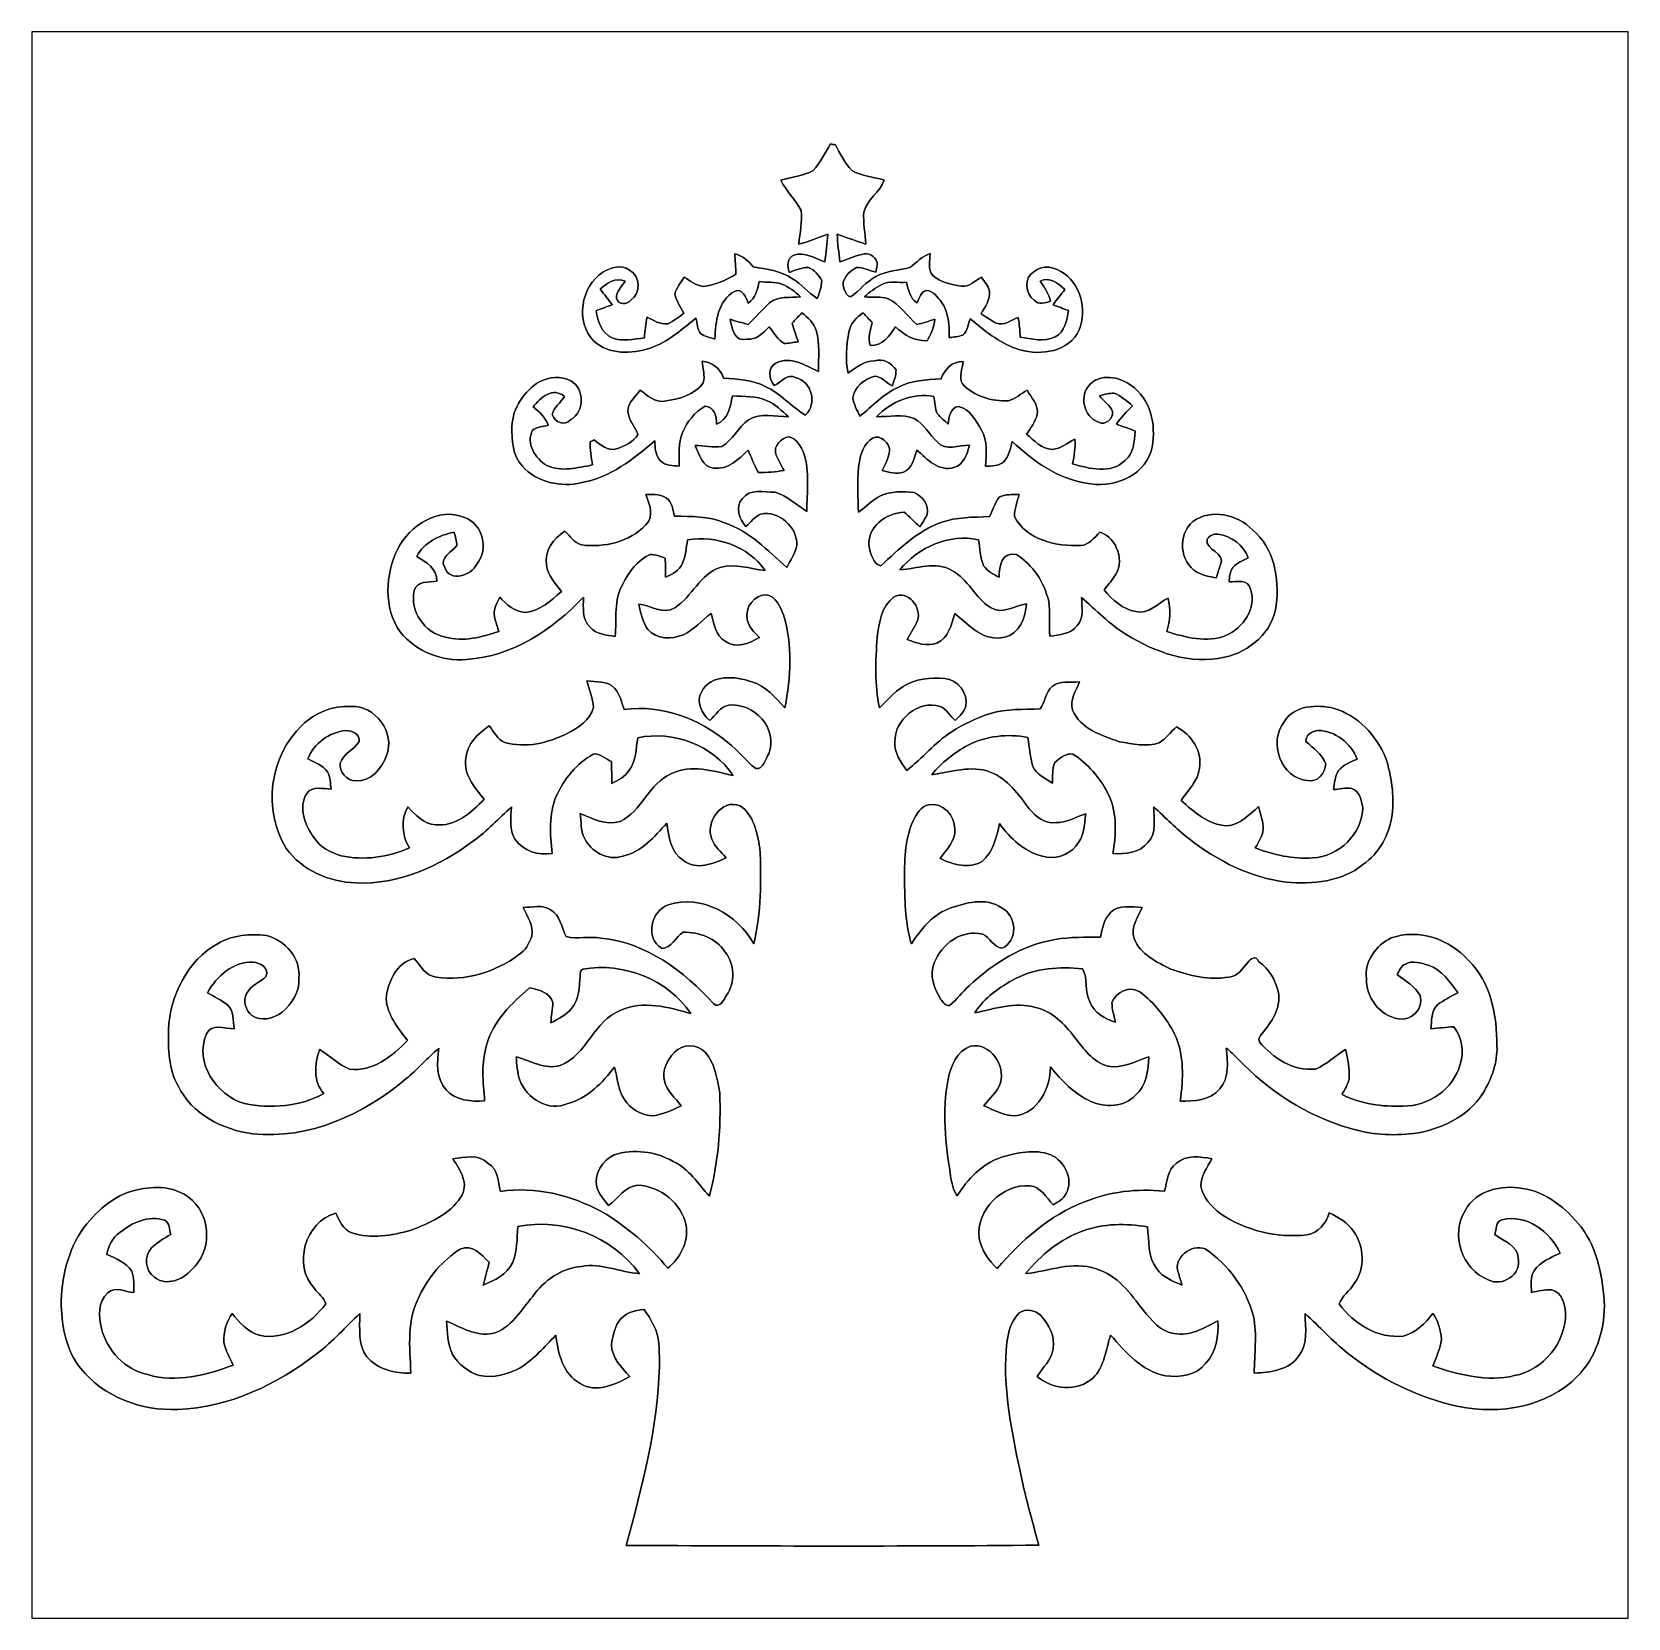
# Model space of a CAD drawing. Header units: centimetres. Extents: x -16.8 to 16.8, y -16.7 to 16.7.
import ezdxf

# ---------------------------------------------------------------- set-up
doc = ezdxf.new("R2010")
doc.units = ezdxf.units.CM
doc.header["$MEASUREMENT"] = 0
doc.layers.add('Layer 1', color=7, linetype='Continuous')

msp = doc.modelspace()

# ---------------------------------------------------------------- linework, layer by layer
at = {"layer": 'Layer 1', "color": 7}
for points, knots in [([(-16.77458, 16.66875), (-16.77458, 16.66875), (16.77458, 16.66875), (16.77458, 16.66875), (16.77458, 16.66875), (16.77458, 16.66875), (16.77458, -16.66875), (16.77458, -16.66875), (16.77458, -16.66875), (16.77458, -16.66875), (-16.77458, -16.66875), (-16.77458, -16.66875), (-16.77458, -16.66875), (-16.77458, -16.66875), (-16.77458, 16.66875), (-16.77458, 16.66875), (-16.77458, 16.66875), (-16.77458, 16.66875), (-16.77458, 16.66875), (-16.77458, 16.66875)], [0, 0, 0, 0, 0.16666667, 0.16666667, 0.16666667, 0.16666667, 0.33333333, 0.33333333, 0.33333333, 0.33333333, 0.5, 0.5, 0.5, 0.5, 0.66666667, 0.66666667, 0.66666667, 0.66666667, 1, 1, 1, 1]), ([(-0.35137, 13.75904), (-0.55809, 13.63521), (-0.80927, 13.62181), (-1.03611, 13.55407), (-1.03611, 13.55407), (-0.9204, 13.32265), (-0.7239, 13.14344), (-0.60466, 12.91449), (-0.60466, 12.91449), (-0.57503, 12.68024), (-0.63818, 12.44424), (-0.65334, 12.20964), (-0.65334, 12.20964), (-0.44591, 12.26044), (-0.24941, 12.34475), (-0.04833, 12.41531), (-0.04833, 12.41531), (-0.06279, 12.22199), (-0.0822, 12.02902), (-0.1076, 11.83675), (-0.1076, 11.83675), (-0.31891, 11.90449), (-0.53164, 12.059), (-0.76024, 11.97927), (-0.76024, 11.97927), (-0.90699, 11.91683), (-0.90064, 11.74221), (-0.85372, 11.61556), (-0.85372, 11.61556), (-0.72461, 11.66248), (-0.59655, 11.72245), (-0.45438, 11.71681), (-0.45438, 11.71681), (-0.32456, 11.67306), (-0.23389, 11.55206), (-0.17074, 11.436), (-0.17074, 11.436), (-0.17956, 11.30618), (-0.22296, 11.18376), (-0.26776, 11.06276), (-0.26776, 11.06276), (-0.45297, 11.18941), (-0.59796, 11.36579), (-0.79163, 11.48151), (-0.79163, 11.48151), (-1.03046, 11.65154), (-1.33174, 11.68224), (-1.61184, 11.7288), (-1.61184, 11.7288), (-1.71662, 11.85404), (-1.83938, 11.96693), (-2.00166, 12.00785), (-2.00166, 12.00785), (-1.99496, 11.86392), (-1.98014, 11.72034), (-1.97732, 11.57605), (-1.97732, 11.57605), (-2.18828, 11.45187), (-2.42006, 11.34745), (-2.66524, 11.32029), (-2.66524, 11.32029), (-2.81587, 11.33122), (-2.93758, 11.43917), (-3.06282, 11.51361), (-3.06282, 11.51361), (-3.13866, 11.40319), (-3.22227, 11.29312), (-3.26249, 11.16401), (-3.26249, 11.16401), (-3.23533, 11.0169), (-3.13972, 10.89201), (-3.07093, 10.76078), (-3.07093, 10.76078), (-3.17429, 10.67153), (-3.28648, 10.59145), (-3.4103, 10.53394), (-3.4103, 10.53394), (-3.5687, 10.51595), (-3.71087, 10.60556), (-3.84493, 10.67541), (-3.84493, 10.67541), (-3.87879, 10.53183), (-3.88902, 10.38437), (-3.90031, 10.23726), (-3.90031, 10.23726), (-4.12503, 10.21045), (-4.35963, 10.16), (-4.58011, 10.23585), (-4.58011, 10.23585), (-4.80272, 10.33745), (-4.87751, 10.58827), (-4.91666, 10.80911), (-4.91666, 10.80911), (-4.80554, 10.85215), (-4.69336, 10.89342), (-4.58117, 10.93505), (-4.58117, 10.93505), (-4.65667, 11.049), (-4.74451, 11.15448), (-4.82918, 11.26137), (-4.82918, 11.26137), (-4.68842, 11.39507), (-4.5018, 11.51326), (-4.30424, 11.43106), (-4.30424, 11.43106), (-4.37762, 11.31711), (-4.4958, 11.22045), (-4.4898, 11.07017), (-4.4898, 11.07017), (-4.45029, 10.93117), (-4.26932, 10.93258), (-4.18641, 11.0303), (-4.18641, 11.0303), (-3.96628, 11.16753), (-3.98039, 11.54677), (-4.21569, 11.65931), (-4.21569, 11.65931), (-4.38609, 11.79548), (-4.60622, 11.70728), (-4.77591, 11.62121), (-4.77591, 11.62121), (-5.23628, 11.31605), (-5.35834, 10.57734), (-4.96394, 10.17023), (-4.96394, 10.17023), (-4.64361, 9.87778), (-4.16842, 9.89965), (-3.78072, 10.02347), (-3.78072, 10.02347), (-3.4103, 10.14659), (-3.11785, 10.414), (-2.81693, 10.65107), (-2.81693, 10.65107), (-2.79118, 10.54347), (-2.78871, 10.42317), (-2.72239, 10.33004), (-2.72239, 10.33004), (-2.63631, 10.26195), (-2.52024, 10.25172), (-2.42076, 10.21433), (-2.42076, 10.21433), (-2.40312, 10.57839), (-2.36502, 11.01796), (-2.00519, 11.2141), (-2.00519, 11.2141), (-1.85596, 11.30582), (-1.75189, 11.06629), (-1.7205, 10.97033), (-1.7205, 10.97033), (-1.57021, 11.07228), (-1.52083, 11.25114), (-1.48731, 11.42083), (-1.48731, 11.42083), (-1.32927, 11.40213), (-1.16346, 11.4173), (-1.0093, 11.37038), (-1.0093, 11.37038), (-0.86572, 11.30512), (-0.73484, 11.21092), (-0.62124, 11.10086), (-0.62124, 11.10086), (-0.83573, 11.07123), (-1.09502, 11.12979), (-1.27212, 10.97386), (-1.27212, 10.97386), (-1.42699, 10.82922), (-1.56492, 10.66659), (-1.71838, 10.51983), (-1.71838, 10.51983), (-1.84714, 10.55229), (-1.97379, 10.58968), (-2.10044, 10.62919), (-2.10044, 10.62919), (-2.06234, 10.44575), (-2.00836, 10.13989), (-1.74625, 10.21362), (-1.74625, 10.21362), (-1.54129, 10.18328), (-1.40688, 10.34909), (-1.27529, 10.47221), (-1.27529, 10.47221), (-1.18039, 10.34838), (-1.10102, 10.20163), (-0.96203, 10.1219), (-0.96203, 10.1219), (-0.86536, 10.12119), (-0.76694, 10.14201), (-0.67098, 10.15718), (-0.67098, 10.15718), (-0.71049, 10.28876), (-0.75706, 10.41859), (-0.79622, 10.55017), (-0.79622, 10.55017), (-0.72743, 10.62214), (-0.65864, 10.69411), (-0.58984, 10.76607), (-0.58984, 10.76607), (-0.46955, 10.66236), (-0.33443, 10.55511), (-0.28998, 10.3953), (-0.28998, 10.3953), (-0.20884, 10.1152), (-0.24201, 9.81992), (-0.24377, 9.53276), (-0.24377, 9.53276), (-0.52423, 9.65376), (-0.82268, 9.86825), (-1.13559, 9.70774), (-1.13559, 9.70774), (-1.32009, 9.61214), (-1.29011, 9.37472), (-1.17016, 9.23749), (-1.17016, 9.23749), (-1.0287, 9.30592), (-0.89288, 9.50101), (-0.72178, 9.40541), (-0.72178, 9.40541), (-0.38382, 9.31439), (-0.26035, 8.85578), (-0.51929, 8.61483), (-0.51929, 8.61483), (-0.81456, 8.7951), (-1.04493, 9.07097), (-1.36172, 9.21808), (-1.36172, 9.21808), (-1.62983, 9.36096), (-1.94416, 9.36837), (-2.23943, 9.39482), (-2.23943, 9.39482), (-2.30046, 9.60049), (-2.47544, 9.7222), (-2.68852, 9.74866), (-2.68852, 9.74866), (-2.67264, 9.59944), (-2.6229, 9.44245), (-2.66241, 9.29393), (-2.66241, 9.29393), (-2.84586, 9.03817), (-3.17994, 8.94997), (-3.47557, 8.9087), (-3.47557, 8.9087), (-3.68265, 8.86954), (-3.83328, 9.03146), (-3.98815, 9.1373), (-3.98815, 9.1373), (-4.1081, 8.98243), (-4.31518, 8.82932), (-4.23122, 8.60637), (-4.23122, 8.60637), (-4.20229, 8.45644), (-4.07952, 8.34849), (-4.03684, 8.20385), (-4.03684, 8.20385), (-4.1342, 8.0451), (-4.31976, 7.9696), (-4.48486, 7.90363), (-4.48486, 7.90363), (-4.66725, 7.85072), (-4.82565, 7.99112), (-4.96006, 8.09343), (-4.96006, 8.09343), (-4.98052, 8.08355), (-5.02179, 8.06415), (-5.04261, 8.05427), (-5.04261, 8.05427), (-5.04155, 7.89058), (-5.01721, 7.72866), (-4.99216, 7.56708), (-4.99216, 7.56708), (-5.30578, 7.51276), (-5.64727, 7.41045), (-5.95313, 7.55862), (-5.95313, 7.55862), (-6.19654, 7.69691), (-6.39868, 8.02322), (-6.25158, 8.29663), (-6.25158, 8.29663), (-6.15774, 8.3693), (-6.03285, 8.37459), (-5.92208, 8.40281), (-5.92208, 8.40281), (-5.97923, 8.5658), (-6.10588, 8.68292), (-6.23746, 8.78699), (-6.23746, 8.78699), (-6.09565, 8.98454), (-5.80813, 9.2135), (-5.582, 9.00536), (-5.582, 9.00536), (-5.65291, 8.8706), (-5.81272, 8.78734), (-5.83706, 8.62894), (-5.83706, 8.62894), (-5.79402, 8.46878), (-5.57283, 8.36789), (-5.45042, 8.52029), (-5.45042, 8.52029), (-5.15408, 8.68116), (-5.15338, 9.17363), (-5.44795, 9.33379), (-5.44795, 9.33379), (-5.64621, 9.45303), (-5.90585, 9.41211), (-6.10694, 9.31616), (-6.10694, 9.31616), (-6.43079, 9.12036), (-6.6742, 8.76335), (-6.68408, 8.37741), (-6.68408, 8.37741), (-6.69325, 8.09061), (-6.67279, 7.76111), (-6.46465, 7.54027), (-6.46465, 7.54027), (-6.15703, 7.20019), (-5.65609, 7.09013), (-5.21899, 7.19596), (-5.21899, 7.19596), (-4.61857, 7.30391), (-4.13244, 7.68985), (-3.683, 8.07579), (-3.683, 8.07579), (-3.67665, 7.93009), (-3.67453, 7.76464), (-3.56447, 7.65387), (-3.56447, 7.65387), (-3.4604, 7.55121), (-3.30447, 7.54768), (-3.16759, 7.54486), (-3.16759, 7.54486), (-3.17571, 7.78122), (-3.18523, 8.02569), (-3.10268, 8.25147), (-3.10268, 8.25147), (-3.00038, 8.47619), (-2.84268, 8.6801), (-2.62537, 8.80427), (-2.62537, 8.80427), (-2.42782, 8.79334), (-2.37419, 8.58626), (-2.38407, 8.42257), (-2.38407, 8.42257), (-2.14665, 8.52241), (-2.09127, 8.78875), (-2.0514, 9.01841), (-2.0514, 9.01841), (-1.80552, 9.00359), (-1.54693, 9.02582), (-1.31939, 8.91328), (-1.31939, 8.91328), (-1.14159, 8.84872), (-1.01494, 8.70162), (-0.87559, 8.57991), (-0.87559, 8.57991), (-1.15006, 8.58167), (-1.45874, 8.66881), (-1.70991, 8.51711), (-1.70991, 8.51711), (-1.92864, 8.36366), (-2.04294, 8.09484), (-2.27295, 7.95514), (-2.27295, 7.95514), (-2.45957, 7.93221), (-2.64689, 7.9689), (-2.83281, 7.97877), (-2.83281, 7.97877), (-2.75131, 7.79427), (-2.68393, 7.52193), (-2.44757, 7.50147), (-2.44757, 7.50147), (-2.14806, 7.46054), (-1.91417, 7.68703), (-1.7212, 7.8807), (-1.7212, 7.8807), (-1.6577, 7.71984), (-1.58468, 7.56356), (-1.50601, 7.40904), (-1.50601, 7.40904), (-1.32539, 7.40551), (-1.14441, 7.42033), (-0.96626, 7.45172), (-0.96626, 7.45172), (-1.02376, 7.56214), (-1.08832, 7.67009), (-1.13559, 7.78475), (-1.13559, 7.78475), (-1.19662, 7.97137), (-1.03223, 8.13082), (-0.8636, 8.15693), (-0.8636, 8.15693), (-0.69885, 8.12306), (-0.60784, 7.95408), (-0.55033, 7.81156), (-0.55033, 7.81156), (-0.41698, 7.41856), (-0.49036, 6.99629), (-0.48542, 6.59024), (-0.48542, 6.59024), (-0.70379, 6.73171), (-0.89958, 6.91832), (-1.15394, 6.99382), (-1.15394, 6.99382), (-1.38183, 6.99735), (-1.69122, 7.08096), (-1.84362, 6.85377), (-1.84362, 6.85377), (-2.0066, 6.68408), (-1.90218, 6.42726), (-1.76565, 6.27415), (-1.76565, 6.27415), (-1.66652, 6.36446), (-1.58221, 6.47912), (-1.45733, 6.53591), (-1.45733, 6.53591), (-1.07633, 6.61423), (-0.68086, 6.26533), (-0.69885, 5.87798), (-0.69885, 5.87798), (-0.72425, 5.70689), (-0.83608, 5.56507), (-0.90805, 5.41267), (-0.90805, 5.41267), (-1.30881, 5.76933), (-1.69474, 6.17502), (-2.21721, 6.35035), (-2.21721, 6.35035), (-2.54917, 6.49852), (-2.9143, 6.48264), (-3.26813, 6.49252), (-3.26813, 6.49252), (-3.30553, 6.60859), (-3.31011, 6.74264), (-3.39372, 6.83719), (-3.39372, 6.83719), (-3.5179, 6.96595), (-3.70558, 6.93949), (-3.86786, 6.94831), (-3.86786, 6.94831), (-3.80153, 6.74088), (-3.68371, 6.48688), (-3.87174, 6.30555), (-3.87174, 6.30555), (-4.21499, 5.9503), (-4.74663, 5.82507), (-5.22499, 5.88716), (-5.22499, 5.88716), (-5.37563, 5.92667), (-5.46241, 6.07342), (-5.57177, 6.17361), (-5.57177, 6.17361), (-5.81378, 6.02897), (-6.00569, 5.75839), (-5.95701, 5.46523), (-5.95701, 5.46523), (-5.93901, 5.24298), (-5.77286, 5.07683), (-5.64374, 4.90996), (-5.64374, 4.90996), (-5.86528, 4.71487), (-6.09318, 4.4958), (-6.40362, 4.46511), (-6.40362, 4.46511), (-6.62975, 4.4831), (-6.79909, 4.63127), (-6.94231, 4.78966), (-6.94231, 4.78966), (-6.99629, 4.67572), (-7.06014, 4.55824), (-7.05979, 4.42877), (-7.05979, 4.42877), (-7.04956, 4.30318), (-6.99664, 4.18677), (-6.9596, 4.06788), (-6.9596, 4.06788), (-7.32084, 3.95288), (-7.70361, 3.83928), (-8.08108, 3.95005), (-8.08108, 3.95005), (-8.51112, 4.02449), (-8.84308, 4.49756), (-8.7376, 4.92584), (-8.7376, 4.92584), (-8.68751, 5.13891), (-8.43245, 5.09623), (-8.26311, 5.12551), (-8.26311, 5.12551), (-8.26135, 5.38304), (-8.48254, 5.52591), (-8.68186, 5.64092), (-8.68186, 5.64092), (-8.54004, 5.94748), (-8.21408, 6.08577), (-7.90222, 6.15421), (-7.90222, 6.15421), (-7.87365, 6.06284), (-7.84613, 5.97076), (-7.84507, 5.8734), (-7.84507, 5.8734), (-7.93821, 5.74393), (-8.2236, 5.61552), (-8.09907, 5.41408), (-8.09907, 5.41408), (-7.99077, 5.09799), (-7.53745, 5.23558), (-7.42562, 5.48534), (-7.42562, 5.48534), (-7.15574, 5.78767), (-7.29862, 6.33095), (-7.68209, 6.46324), (-7.68209, 6.46324), (-8.22995, 6.69502), (-8.83461, 6.28968), (-9.0865, 5.80531), (-9.0865, 5.80531), (-9.34685, 5.27085), (-9.39094, 4.56036), (-9.03252, 4.0573), (-9.03252, 4.0573), (-8.70479, 3.64949), (-8.1594, 3.42477), (-7.6387, 3.48086), (-7.6387, 3.48086), (-6.67738, 3.53871), (-5.83248, 4.10951), (-5.1816, 4.78614), (-5.1816, 4.78614), (-5.18266, 4.57129), (-5.21653, 4.32788), (-5.04613, 4.16172), (-5.04613, 4.16172), (-4.91561, 4.00473), (-4.70218, 3.99486), (-4.5152, 3.96487), (-4.5152, 3.96487), (-4.47851, 4.33035), (-4.55295, 4.73181), (-4.35681, 5.06271), (-4.35681, 5.06271), (-4.22663, 5.31601), (-4.04707, 5.56225), (-3.78143, 5.68466), (-3.78143, 5.68466), (-3.67065, 5.69701), (-3.56799, 5.63386), (-3.46181, 5.61093), (-3.46181, 5.61093), (-3.45969, 5.47723), (-3.46004, 5.34353), (-3.45934, 5.20947), (-3.45934, 5.20947), (-3.31611, 5.26768), (-3.16548, 5.34846), (-3.09809, 5.49593), (-3.09809, 5.49593), (-3.03248, 5.65362), (-3.02119, 5.82859), (-2.99473, 5.99475), (-2.99473, 5.99475), (-2.39078, 6.09106), (-1.71732, 5.86317), (-1.36349, 5.34811), (-1.36349, 5.34811), (-1.67605, 5.38515), (-1.99319, 5.50651), (-2.30681, 5.41302), (-2.30681, 5.41302), (-2.7372, 5.27332), (-2.89701, 4.7946), (-3.26143, 4.566), (-3.26143, 4.566), (-3.50026, 4.41219), (-3.77014, 4.61786), (-4.0199, 4.64114), (-4.0199, 4.64114), (-3.98251, 4.45629), (-3.93806, 4.26614), (-3.83011, 4.10774), (-3.83011, 4.10774), (-3.64419, 3.89714), (-3.32599, 3.89996), (-3.08222, 3.99838), (-3.08222, 3.99838), (-2.85891, 4.10492), (-2.69346, 4.29895), (-2.50014, 4.44853), (-2.50014, 4.44853), (-2.44122, 4.24039), (-2.41406, 3.98533), (-2.20521, 3.86433), (-2.20521, 3.86433), (-1.99073, 3.68935), (-1.69228, 3.81741), (-1.48273, 3.943), (-1.48273, 3.943), (-1.59068, 4.05236), (-1.7212, 4.16419), (-1.73919, 4.32717), (-1.73919, 4.32717), (-1.79705, 4.56918), (-1.58679, 4.84787), (-1.33315, 4.83588), (-1.33315, 4.83588), (-1.12818, 4.80589), (-1.04951, 4.58364), (-0.9779, 4.41819), (-0.9779, 4.41819), (-0.78423, 3.78707), (-0.82091, 3.1055), (-0.9465, 2.46486), (-0.9465, 2.46486), (-1.15323, 2.67617), (-1.34549, 2.92841), (-1.64359, 3.01096), (-1.64359, 3.01096), (-1.98614, 3.12949), (-2.49273, 3.17712), (-2.69734, 2.80353), (-2.69734, 2.80353), (-2.82399, 2.59503), (-2.69875, 2.33821), (-2.52871, 2.19322), (-2.52871, 2.19322), (-2.40348, 2.30823), (-2.31034, 2.48673), (-2.13043, 2.51848), (-2.13043, 2.51848), (-1.6062, 2.58233), (-1.0735, 2.02142), (-1.28729, 1.49895), (-1.28729, 1.49895), (-1.3589, 1.39629), (-1.39594, 1.15993), (-1.5621, 1.18886), (-1.5621, 1.18886), (-1.778, 1.34479), (-1.92828, 1.57727), (-2.14736, 1.73214), (-2.14736, 1.73214), (-2.74567, 2.23661), (-3.53519, 2.53294), (-4.32364, 2.42888), (-4.32364, 2.42888), (-4.38397, 2.58233), (-4.41537, 2.75414), (-4.52967, 2.87937), (-4.52967, 2.87937), (-4.67748, 3.03706), (-4.91984, 2.99755), (-5.11104, 3.03036), (-5.11104, 3.03036), (-5.06095, 2.84339), (-4.97628, 2.66347), (-4.9724, 2.46627), (-4.9724, 2.46627), (-5.04119, 2.19639), (-5.29237, 2.04576), (-5.52168, 1.9237), (-5.52168, 1.9237), (-5.92349, 1.72579), (-6.39516, 1.60549), (-6.83719, 1.73743), (-6.83719, 1.73743), (-6.99135, 1.7967), (-7.06296, 1.96109), (-7.16068, 2.08174), (-7.16068, 2.08174), (-7.39493, 1.92334), (-7.63235, 1.70886), (-7.65246, 1.40758), (-7.65246, 1.40758), (-7.71278, 1.06609), (-7.47148, 0.7814), (-7.26687, 0.54046), (-7.26687, 0.54046), (-7.53921, 0.2667), (-7.87576, -0.04339), (-8.29345, 0.006), (-8.29345, 0.006), (-8.53969, 0.02011), (-8.71255, 0.22013), (-8.87659, 0.37924), (-8.87659, 0.37924), (-9.023, 0.11254), (-9.00218, -0.22613), (-8.83779, -0.48013), (-8.83779, -0.48013), (-9.28688, -0.6731), (-9.79029, -0.75671), (-10.27254, -0.64488), (-10.27254, -0.64488), (-10.4962, -0.57961), (-10.71809, -0.46673), (-10.84721, -0.26458), (-10.84721, -0.26458), (-11.03665, -0.01058), (-11.17882, 0.36618), (-10.99891, 0.66252), (-10.99891, 0.66252), (-10.87861, 0.83044), (-10.65459, 0.75777), (-10.48209, 0.75212), (-10.48209, 0.75212), (-10.50502, 0.87524), (-10.50114, 1.00718), (-10.5597, 1.11936), (-10.5597, 1.11936), (-10.66765, 1.24813), (-10.82216, 1.32327), (-10.97315, 1.38924), (-10.97315, 1.38924), (-10.85039, 1.71768), (-10.52371, 1.95404), (-10.17693, 1.98402), (-10.17693, 1.98402), (-10.04641, 1.98826), (-9.86755, 1.90923), (-9.89683, 1.75154), (-9.89683, 1.75154), (-10.00407, 1.5808), (-10.22844, 1.50354), (-10.29617, 1.3021), (-10.29617, 1.3021), (-10.32898, 1.11725), (-10.15224, 0.92357), (-9.96703, 0.92957), (-9.96703, 0.92957), (-9.64847, 0.90099), (-9.4234, 1.19133), (-9.32286, 1.45733), (-9.32286, 1.45733), (-9.12636, 1.93216), (-9.55922, 2.5273), (-10.07181, 2.48779), (-10.07181, 2.48779), (-10.44893, 2.5146), (-10.82569, 2.35973), (-11.0938, 2.09868), (-11.0938, 2.09868), (-11.78489, 1.4538), (-11.92777, 0.30621), (-11.42894, -0.49177), (-11.42894, -0.49177), (-11.09804, -0.95709), (-10.52513, -1.19733), (-9.96633, -1.21603), (-9.96633, -1.21603), (-9.06463, -1.26259), (-8.20455, -0.8636), (-7.49653, -0.3362), (-7.49653, -0.3362), (-7.20266, -0.12876), (-6.9656, 0.14393), (-6.69608, 0.37994), (-6.69608, 0.37994), (-6.70842, 0.15134), (-6.7437, -0.1016), (-6.62023, -0.30692), (-6.62023, -0.30692), (-6.44172, -0.54539), (-6.13128, -0.65088), (-5.84165, -0.59655), (-5.84165, -0.59655), (-5.88504, -0.19614), (-5.90938, 0.22507), (-5.75522, 0.60466), (-5.75522, 0.60466), (-5.59082, 0.9652), (-5.32589, 1.29081), (-4.97981, 1.48837), (-4.97981, 1.48837), (-4.83588, 1.51941), (-4.71876, 1.38359), (-4.59317, 1.33738), (-4.59317, 1.33738), (-4.59034, 1.18322), (-4.58752, 1.02941), (-4.58576, 0.87489), (-4.58576, 0.87489), (-4.44888, 0.94298), (-4.30424, 1.01424), (-4.22099, 1.15006), (-4.22099, 1.15006), (-4.06823, 1.34479), (-4.08129, 1.60267), (-4.03966, 1.83303), (-4.03966, 1.83303), (-3.29847, 1.98861), (-2.45533, 1.68099), (-2.03518, 1.03893), (-2.03518, 1.03893), (-2.45816, 1.13771), (-2.91783, 1.28235), (-3.33481, 1.07985), (-3.33481, 1.07985), (-3.80753, 0.87242), (-3.95534, 0.29492), (-4.41254, 0.07161), (-4.41254, 0.07161), (-4.70747, -0.01305), (-4.99039, 0.12453), (-5.25004, 0.24483), (-5.25004, 0.24483), (-5.22393, 0.07691), (-5.24545, -0.10689), (-5.16678, -0.26388), (-5.16678, -0.26388), (-5.03731, -0.55951), (-4.67219, -0.76341), (-4.3561, -0.65476), (-4.3561, -0.65476), (-3.9564, -0.57503), (-3.69358, -0.24342), (-3.43041, 0.03775), (-3.43041, 0.03775), (-3.38631, -0.24342), (-3.34857, -0.58491), (-3.07763, -0.74824), (-3.07763, -0.74824), (-2.81305, -0.9592), (-2.45075, -0.8128), (-2.18017, -0.68933), (-2.18017, -0.68933), (-2.28882, -0.56444), (-2.42288, -0.45403), (-2.48497, -0.29669), (-2.48497, -0.29669), (-2.62396, 0.05362), (-2.28741, 0.55951), (-1.88948, 0.40499), (-1.88948, 0.40499), (-1.59632, 0.21519), (-1.53811, -0.16404), (-1.4732, -0.48048), (-1.4732, -0.48048), (-1.44533, -1.15323), (-1.44145, -1.83938), (-1.60126, -2.49802), (-1.60126, -2.49802), (-1.94416, -1.8796), (-2.6991, -1.44956), (-3.40184, -1.67816), (-3.40184, -1.67816), (-3.76626, -1.80763), (-3.8929, -2.37772), (-3.53589, -2.59256), (-3.53589, -2.59256), (-3.33163, -2.58939), (-3.23744, -2.34774), (-3.08434, -2.25107), (-3.08434, -2.25107), (-2.75202, -2.2546), (-2.3936, -2.36996), (-2.20733, -2.66524), (-2.20733, -2.66524), (-1.99849, -2.91959), (-1.98826, -3.308), (-2.17452, -3.57787), (-2.17452, -3.57787), (-2.22285, -3.66078), (-2.32551, -3.8735), (-2.44828, -3.75461), (-2.44828, -3.75461), (-3.07058, -3.07446), (-3.86644, -2.46486), (-4.81506, -2.37949), (-4.81506, -2.37949), (-5.05601, -2.32833), (-5.3086, -2.40594), (-5.54531, -2.34527), (-5.54531, -2.34527), (-5.64374, -2.15688), (-5.66984, -1.89371), (-5.8734, -1.78118), (-5.8734, -1.78118), (-6.04449, -1.66688), (-6.25581, -1.73602), (-6.44596, -1.73143), (-6.44596, -1.73143), (-6.36693, -1.92652), (-6.22547, -2.11455), (-6.2671, -2.33856), (-6.2671, -2.33856), (-6.32213, -2.49061), (-6.40292, -2.64407), (-6.54579, -2.73156), (-6.54579, -2.73156), (-7.03474, -3.09351), (-7.66868, -3.29177), (-8.27476, -3.19581), (-8.27476, -3.19581), (-8.50583, -3.17888), (-8.60249, -2.94993), (-8.74289, -2.80635), (-8.74289, -2.80635), (-9.10343, -2.88784), (-9.30169, -3.31011), (-9.33027, -3.6516), (-9.33027, -3.6516), (-9.30628, -3.99697), (-9.07486, -4.26649), (-8.88048, -4.53249), (-8.88048, -4.53249), (-9.20221, -4.85881), (-9.6072, -5.19536), (-10.10038, -5.12939), (-10.10038, -5.12939), (-10.33886, -5.03837), (-10.51243, -4.84329), (-10.72938, -4.71629), (-10.72938, -4.71629), (-10.82887, -5.02003), (-10.87261, -5.39362), (-10.6366, -5.6448), (-10.6366, -5.6448), (-11.13966, -5.92032), (-11.75279, -5.96547), (-12.30701, -5.85329), (-12.30701, -5.85329), (-12.8965, -5.68643), (-13.3664, -4.99216), (-13.10746, -4.39067), (-13.10746, -4.39067), (-12.9981, -4.16525), (-12.71976, -4.28272), (-12.52361, -4.28131), (-12.52361, -4.28131), (-12.55501, -4.11127), (-12.52855, -3.90349), (-12.66472, -3.77684), (-12.66472, -3.77684), (-12.79843, -3.68229), (-12.94236, -3.60468), (-13.08594, -3.52672), (-13.08594, -3.52672), (-12.89262, -3.17641), (-12.54337, -2.86773), (-12.1225, -2.88219), (-12.1225, -2.88219), (-11.97822, -2.89172), (-11.78736, -3.00849), (-11.84875, -3.17606), (-11.84875, -3.17606), (-11.97434, -3.31258), (-12.18071, -3.36479), (-12.2615, -3.54365), (-12.2615, -3.54365), (-12.34123, -3.69323), (-12.28831, -3.90419), (-12.14967, -4.00121), (-12.14967, -4.00121), (-11.96305, -4.14267), (-11.68894, -4.06647), (-11.51537, -3.93665), (-11.51537, -3.93665), (-11.31217, -3.76096), (-11.14319, -3.50838), (-11.16401, -3.22756), (-11.16401, -3.22756), (-11.11638, -2.80317), (-11.45046, -2.42006), (-11.84698, -2.32304), (-11.84698, -2.32304), (-12.19024, -2.28424), (-12.55466, -2.30999), (-12.85946, -2.48744), (-12.85946, -2.48744), (-13.50645, -2.84445), (-13.87263, -3.58211), (-13.90438, -4.3053), (-13.90438, -4.3053), (-13.91285, -4.70253), (-13.90297, -5.12833), (-13.70154, -5.48428), (-13.70154, -5.48428), (-13.41543, -6.0773), (-12.76385, -6.40927), (-12.13309, -6.4897), (-12.13309, -6.4897), (-10.95304, -6.61388), (-9.79911, -6.08436), (-8.9154, -5.33717), (-8.9154, -5.33717), (-8.66704, -5.13962), (-8.46455, -4.89303), (-8.22078, -4.69089), (-8.22078, -4.69089), (-8.26417, -4.98193), (-8.28534, -5.33294), (-8.06838, -5.56366), (-8.06838, -5.56366), (-7.86624, -5.79191), (-7.54239, -5.81801), (-7.25876, -5.80002), (-7.25876, -5.80002), (-7.29368, -5.40138), (-7.33778, -4.99392), (-7.21078, -4.60516), (-7.21078, -4.60516), (-7.07002, -4.11162), (-6.69325, -3.74791), (-6.31578, -3.42547), (-6.31578, -3.42547), (-6.12352, -3.45546), (-5.88998, -3.52319), (-5.82224, -3.73133), (-5.82224, -3.73133), (-5.82577, -3.87421), (-5.86246, -4.01532), (-5.86493, -4.1589), (-5.86493, -4.1589), (-5.709, -4.07353), (-5.53826, -3.99838), (-5.42925, -3.85057), (-5.42925, -3.85057), (-5.27121, -3.66324), (-5.26415, -3.40289), (-5.2518, -3.17041), (-5.2518, -3.17041), (-5.24581, -3.12032), (-5.25216, -3.04941), (-5.19183, -3.03142), (-5.19183, -3.03142), (-4.34199, -2.87655), (-3.41101, -3.2445), (-2.92382, -3.96275), (-2.92382, -3.96275), (-3.39408, -3.82976), (-3.9243, -3.68124), (-4.39561, -3.89184), (-4.39561, -3.89184), (-4.96041, -4.10774), (-5.1121, -4.83023), (-5.66808, -5.05672), (-5.66808, -5.05672), (-5.99193, -5.15091), (-6.2932, -4.95335), (-6.59518, -4.86939), (-6.59518, -4.86939), (-6.58707, -5.0359), (-6.56555, -5.20171), (-6.52251, -5.36293), (-6.52251, -5.36293), (-6.37152, -5.74746), (-5.91573, -6.03709), (-5.50863, -5.85541), (-5.50863, -5.85541), (-5.09376, -5.73828), (-4.78261, -5.41796), (-4.52755, -5.0867), (-4.52755, -5.0867), (-4.46969, -5.31424), (-4.46158, -5.56895), (-4.31941, -5.76686), (-4.31941, -5.76686), (-4.197, -5.96089), (-3.98251, -6.09212), (-3.75356, -6.11399), (-3.75356, -6.11399), (-3.53201, -6.09283), (-3.32634, -6.00004), (-3.12843, -5.90374), (-3.12843, -5.90374), (-3.25014, -5.73299), (-3.42724, -5.59118), (-3.47945, -5.38057), (-3.47945, -5.38057), (-3.54542, -5.15902), (-3.41559, -4.93219), (-3.26672, -4.77696), (-3.26672, -4.77696), (-3.10056, -4.60163), (-2.78836, -4.59211), (-2.62537, -4.77696), (-2.62537, -4.77696), (-2.42006, -5.00909), (-2.36608, -5.33435), (-2.31881, -5.63104), (-2.31881, -5.63104), (-2.28424, -6.35917), (-2.35197, -7.09789), (-2.53436, -7.8045), (-2.53436, -7.8045), (-2.77001, -7.54204), (-2.96616, -7.22312), (-3.29706, -7.07108), (-3.29706, -7.07108), (-3.66959, -6.85976), (-4.12503, -6.80508), (-4.53461, -6.93173), (-4.53461, -6.93173), (-4.78155, -7.04674), (-4.97029, -7.33637), (-4.89903, -7.61436), (-4.89903, -7.61436), (-4.86269, -7.76499), (-4.74239, -7.87435), (-4.65914, -7.99959), (-4.65914, -7.99959), (-4.45558, -7.85495), (-4.30848, -7.59389), (-4.03789, -7.56779), (-4.03789, -7.56779), (-3.56623, -7.59707), (-3.11609, -7.94491), (-3.02401, -8.41869), (-3.02401, -8.41869), (-2.97145, -8.76653), (-3.14819, -9.09955), (-3.40854, -9.31686), (-3.40854, -9.31686), (-3.79836, -8.83991), (-4.27673, -8.43668), (-4.80554, -8.12236), (-4.80554, -8.12236), (-5.45148, -7.77734), (-6.19619, -7.59213), (-6.92891, -7.70079), (-6.92891, -7.70079), (-6.97794, -7.493), (-6.97512, -7.23618), (-7.18185, -7.112), (-7.18185, -7.112), (-7.38223, -6.9088), (-7.6775, -6.98253), (-7.92833, -7.01781), (-7.92833, -7.01781), (-7.76993, -7.25523), (-7.57132, -7.54592), (-7.76534, -7.82708), (-7.76534, -7.82708), (-7.99924, -8.18903), (-8.41657, -8.36683), (-8.80604, -8.51394), (-8.80604, -8.51394), (-9.20785, -8.62647), (-9.64459, -8.70832), (-10.0517, -8.57215), (-10.0517, -8.57215), (-10.23373, -8.51253), (-10.31169, -8.31462), (-10.39001, -8.15622), (-10.39001, -8.15622), (-11.02889, -8.34002), (-11.30406, -9.25477), (-10.83451, -9.74161), (-10.83451, -9.74161), (-10.76078, -9.85238), (-10.62778, -9.93034), (-10.59991, -10.06722), (-10.59991, -10.06722), (-10.91283, -10.48773), (-11.45081, -10.84474), (-11.99691, -10.7248), (-11.99691, -10.7248), (-12.23963, -10.65036), (-12.41672, -10.46198), (-12.56242, -10.26407), (-12.56242, -10.26407), (-12.67989, -10.44222), (-12.75927, -10.65424), (-12.73916, -10.87085), (-12.73916, -10.87085), (-12.71129, -11.04265), (-12.61886, -11.19505), (-12.54443, -11.35027), (-12.54443, -11.35027), (-13.10922, -11.57041), (-13.74069, -11.72457), (-14.34077, -11.55277), (-14.34077, -11.55277), (-14.81596, -11.45222), (-15.19555, -11.04406), (-15.31267, -10.58016), (-15.31267, -10.58016), (-15.37899, -10.33427), (-15.38781, -10.01466), (-15.17968, -9.83192), (-15.17968, -9.83192), (-15.02763, -9.68904), (-14.81243, -9.81463), (-14.63428, -9.82768), (-14.63428, -9.82768), (-14.63499, -9.67775), (-14.62299, -9.52182), (-14.67414, -9.3793), (-14.67414, -9.3793), (-14.79515, -9.19445), (-15.00964, -9.11154), (-15.20296, -9.0237), (-15.20296, -9.0237), (-15.16839, -8.84379), (-15.07843, -8.67586), (-14.93026, -8.56544), (-14.93026, -8.56544), (-14.67309, -8.36154), (-14.31996, -8.19573), (-13.98905, -8.30897), (-13.98905, -8.30897), (-13.86628, -8.34602), (-13.89521, -8.51606), (-13.85746, -8.60425), (-13.85746, -8.60425), (-13.99505, -8.69103), (-14.14321, -8.76617), (-14.25787, -8.88436), (-14.25787, -8.88436), (-14.4205, -9.05404), (-14.39968, -9.37542), (-14.19648, -9.50454), (-14.19648, -9.50454), (-13.94989, -9.70421), (-13.5957, -9.55499), (-13.41226, -9.34156), (-13.41226, -9.34156), (-13.00057, -8.97678), (-13.00304, -8.26982), (-13.39674, -7.89305), (-13.39674, -7.89305), (-13.68354, -7.61753), (-14.1224, -7.57484), (-14.49705, -7.65422), (-14.49705, -7.65422), (-14.98741, -7.73077), (-15.38111, -8.07544), (-15.67603, -8.45432), (-15.67603, -8.45432), (-16.02458, -8.92563), (-16.15475, -9.52641), (-16.16146, -10.1032), (-16.16146, -10.1032), (-16.13711, -10.56181), (-16.05245, -11.04829), (-15.75259, -11.41412), (-15.75259, -11.41412), (-15.27246, -12.02478), (-14.46848, -12.31547), (-13.70718, -12.28408), (-13.70718, -12.28408), (-12.62768, -12.2428), (-11.61168, -11.75702), (-10.77242, -11.10086), (-10.77242, -11.10086), (-10.44575, -10.85744), (-10.18223, -10.54559), (-9.88554, -10.26971), (-9.88554, -10.26971), (-9.87813, -10.57451), (-9.92893, -10.91918), (-9.73208, -11.17882), (-9.73208, -11.17882), (-9.5056, -11.44305), (-9.144, -11.53372), (-8.80851, -11.51819), (-8.80851, -11.51819), (-8.83744, -10.97562), (-8.89882, -10.3886), (-8.62577, -9.89471), (-8.62577, -9.89471), (-8.44303, -9.49537), (-8.13894, -9.15247), (-7.77205, -8.91364), (-7.77205, -8.91364), (-7.51946, -8.79687), (-7.32296, -9.03534), (-7.16703, -9.19127), (-7.16703, -9.19127), (-7.20231, -9.35143), (-7.24747, -9.50983), (-7.28663, -9.66929), (-7.28663, -9.66929), (-7.04603, -9.57016), (-6.79415, -9.44915), (-6.67244, -9.20221), (-6.67244, -9.20221), (-6.57366, -8.96091), (-6.57719, -8.69421), (-6.56414, -8.43915), (-6.56414, -8.43915), (-5.61128, -8.24724), (-4.57623, -8.642), (-4.00685, -9.4301), (-4.00685, -9.4301), (-4.41643, -9.39659), (-4.8073, -9.20221), (-5.22429, -9.2777), (-5.22429, -9.2777), (-5.64339, -9.30769), (-6.00957, -9.57368), (-6.24875, -9.90706), (-6.24875, -9.90706), (-6.49393, -10.19457), (-6.70313, -10.58651), (-7.09471, -10.68917), (-7.09471, -10.68917), (-7.43903, -10.74843), (-7.75476, -10.56076), (-8.0585, -10.42599), (-8.0585, -10.42599), (-8.03945, -10.65706), (-8.03945, -10.90154), (-7.94032, -11.11638), (-7.94032, -11.11638), (-7.8165, -11.33016), (-7.60836, -11.50267), (-7.36953, -11.57111), (-7.36953, -11.57111), (-7.07566, -11.62967), (-6.77157, -11.54959), (-6.51334, -11.40777), (-6.51334, -11.40777), (-6.21983, -11.2328), (-6.00075, -10.96363), (-5.76368, -10.72374), (-5.76368, -10.72374), (-5.71782, -11.10333), (-5.61552, -11.54077), (-5.24863, -11.73797), (-5.24863, -11.73797), (-4.91984, -11.94929), (-4.51414, -11.75949), (-4.2104, -11.59369), (-4.2104, -11.59369), (-4.38468, -11.3986), (-4.58153, -11.19964), (-4.59564, -10.91953), (-4.59564, -10.91953), (-4.56494, -10.75619), (-4.53884, -10.58439), (-4.44535, -10.44293), (-4.44535, -10.44293), (-4.33176, -10.26089), (-4.10598, -10.19528), (-3.90278, -10.1854), (-3.90278, -10.1854), (-3.81212, -10.32122), (-3.72463, -10.46057), (-3.66324, -10.61261), (-3.66324, -10.61261), (-3.57188, -10.85533), (-3.58881, -11.12273), (-3.58528, -11.37708), (-3.58528, -11.37708), (-3.61421, -12.66084), (-3.95111, -13.90897), (-4.28308, -15.14122), (-4.28308, -15.14122), (-1.39206, -15.15639), (1.50001, -15.16451), (4.39067, -15.13664), (4.39067, -15.13664), (4.24533, -14.61029), (4.09646, -14.08465), (3.98674, -13.54949), (3.98674, -13.54949), (3.81529, -12.72646), (3.64102, -11.88967), (3.70311, -11.04406), (3.70311, -11.04406), (3.72357, -10.76784), (3.76343, -10.45739), (3.97651, -10.25596), (3.97651, -10.25596), (4.11798, -10.15365), (4.31624, -10.19563), (4.43442, -10.31205), (4.43442, -10.31205), (4.60163, -10.49937), (4.73604, -10.74879), (4.68912, -11.00878), (4.68912, -11.00878), (4.66407, -11.24232), (4.47181, -11.40178), (4.35257, -11.5884), (4.35257, -11.5884), (4.6676, -11.86109), (5.20418, -11.92389), (5.52274, -11.62544), (5.52274, -11.62544), (5.77003, -11.39296), (5.79684, -11.02501), (5.89915, -10.71986), (5.89915, -10.71986), (6.20783, -11.08675), (6.55779, -11.47374), (7.04991, -11.5764), (7.04991, -11.5764), (7.34483, -11.61486), (7.7022, -11.57252), (7.89481, -11.31641), (7.89481, -11.31641), (8.12694, -11.08216), (8.17457, -10.73362), (8.14987, -10.41859), (8.14987, -10.41859), (7.87118, -10.57734), (7.56356, -10.74808), (7.22983, -10.68952), (7.22983, -10.68952), (6.94972, -10.65248), (6.75499, -10.40906), (6.58812, -10.20445), (6.58812, -10.20445), (6.31931, -9.85379), (6.04132, -9.45444), (5.59153, -9.32991), (5.59153, -9.32991), (5.10117, -9.15423), (4.6034, -9.37966), (4.11233, -9.42834), (4.11233, -9.42834), (4.42877, -9.03499), (4.83941, -8.70162), (5.31954, -8.53228), (5.31954, -8.53228), (5.74887, -8.36648), (6.223, -8.37953), (6.67173, -8.44338), (6.67173, -8.44338), (6.7116, -8.73689), (6.67173, -9.07874), (6.86717, -9.32639), (6.86717, -9.32639), (6.99206, -9.5063), (7.20372, -9.58568), (7.39669, -9.66929), (7.39669, -9.66929), (7.3727, -9.58003), (7.34448, -9.49219), (7.31943, -9.40364), (7.31943, -9.40364), (7.20796, -9.09779), (7.60271, -8.79404), (7.88423, -8.90729), (7.88423, -8.90729), (8.37036, -9.24242), (8.75065, -9.74549), (8.90023, -10.32122), (8.90023, -10.32122), (8.98419, -10.71527), (8.91469, -11.12097), (8.91893, -11.52031), (8.91893, -11.52031), (9.25054, -11.50267), (9.652, -11.46281), (9.85414, -11.15907), (9.85414, -11.15907), (10.06122, -10.90401), (9.98396, -10.56852), (9.98714, -10.26866), (9.98714, -10.26866), (10.287, -10.54312), (10.56005, -10.84615), (10.88002, -11.09804), (10.88002, -11.09804), (11.56123, -11.63884), (12.36133, -12.04348), (13.21576, -12.22128), (13.21576, -12.22128), (14.08112, -12.3952), (15.07349, -12.23504), (15.71378, -11.58593), (15.71378, -11.58593), (16.09584, -11.19505), (16.27329, -10.64789), (16.27576, -10.10885), (16.27576, -10.10885), (16.25212, -9.52853), (16.14241, -8.92422), (15.78645, -8.44832), (15.78645, -8.44832), (15.47671, -8.05886), (15.05867, -7.71102), (14.55208, -7.63764), (14.55208, -7.63764), (14.11852, -7.56109), (13.57418, -7.67362), (13.35405, -8.09696), (13.35405, -8.09696), (13.02914, -8.59684), (13.28173, -9.33944), (13.83206, -9.55887), (13.83206, -9.55887), (14.12381, -9.71797), (14.55208, -9.4428), (14.46424, -9.09814), (14.46424, -9.09814), (14.45789, -8.83461), (14.14709, -8.74642), (13.97176, -8.60919), (13.97176, -8.60919), (14.01127, -8.51429), (13.98693, -8.32732), (14.1224, -8.29874), (14.1224, -8.29874), (14.64204, -8.1721), (15.13805, -8.54146), (15.34548, -8.9976), (15.34548, -8.9976), (15.1511, -9.0992), (14.92426, -9.17469), (14.80009, -9.36696), (14.80009, -9.36696), (14.71224, -9.50348), (14.74152, -9.67387), (14.74399, -9.82698), (14.74399, -9.82698), (14.88546, -9.79558), (15.02692, -9.76066), (15.17403, -9.76983), (15.17403, -9.76983), (15.37794, -9.82698), (15.4499, -10.06087), (15.4626, -10.25102), (15.4626, -10.25102), (15.47319, -10.86979), (14.99694, -11.45857), (14.3891, -11.57323), (14.3891, -11.57323), (13.8116, -11.70728), (13.21576, -11.55665), (12.66931, -11.36897), (12.66931, -11.36897), (12.7381, -11.18694), (12.83229, -11.00914), (12.85064, -10.81229), (12.85064, -10.81229), (12.84393, -10.61685), (12.78255, -10.42458), (12.67072, -10.26478), (12.67072, -10.26478), (12.51056, -10.47432), (12.31053, -10.67752), (12.04701, -10.74244), (12.04701, -10.74244), (11.51361, -10.79959), (11.00949, -10.48279), (10.70081, -10.06722), (10.70081, -10.06722), (10.75937, -9.89647), (10.92906, -9.79699), (11.01302, -9.64036), (11.01302, -9.64036), (11.26349, -9.32533), (11.22398, -8.85966), (11.0049, -8.53969), (11.0049, -8.53969), (10.88108, -8.35872), (10.68846, -8.24583), (10.49514, -8.15234), (10.49514, -8.15234), (10.43058, -8.37424), (10.26231, -8.57462), (10.02524, -8.61342), (10.02524, -8.61342), (9.38953, -8.69033), (8.73301, -8.51994), (8.20102, -8.16751), (8.20102, -8.16751), (8.01617, -8.02146), (7.83837, -7.82884), (7.79392, -7.59072), (7.79392, -7.59072), (7.79427, -7.37482), (7.93044, -7.19667), (8.02781, -7.01463), (8.02781, -7.01463), (7.77981, -6.97265), (7.48736, -6.92115), (7.28592, -7.10953), (7.28592, -7.10953), (7.08766, -7.23194), (7.09189, -7.49794), (7.02733, -7.69726), (7.02733, -7.69726), (6.46007, -7.63693), (5.87481, -7.70537), (5.34599, -7.92339), (5.34599, -7.92339), (4.61821, -8.20385), (4.01391, -8.73019), (3.51649, -9.32004), (3.51649, -9.32004), (3.32599, -9.15741), (3.18876, -8.9281), (3.13584, -8.68362), (3.13584, -8.68362), (3.05717, -8.09801), (3.62409, -7.53674), (4.20017, -7.58331), (4.20017, -7.58331), (4.43089, -7.60554), (4.54766, -7.82743), (4.68877, -7.98301), (4.68877, -7.98301), (4.79213, -7.92198), (4.91102, -7.86447), (4.96111, -7.74665), (4.96111, -7.74665), (5.13151, -7.45278), (4.92901, -7.05979), (4.64009, -6.93208), (4.64009, -6.93208), (4.30142, -6.80402), (3.92642, -6.88834), (3.59339, -6.98641), (3.59339, -6.98641), (3.18982, -7.12011), (2.89243, -7.44749), (2.66912, -7.79533), (2.66912, -7.79533), (2.5968, -7.66516), (2.55023, -7.52122), (2.53506, -7.3727), (2.53506, -7.3727), (2.43099, -6.70313), (2.34985, -6.0131), (2.48426, -5.34176), (2.48426, -5.34176), (2.53859, -5.06589), (2.65994, -4.74133), (2.95628, -4.65032), (2.95628, -4.65032), (3.36832, -4.56636), (3.68864, -5.05072), (3.58528, -5.41867), (3.58528, -5.41867), (3.52072, -5.61164), (3.35068, -5.73969), (3.23391, -5.8995), (3.23391, -5.8995), (3.44205, -5.98699), (3.65407, -6.11258), (3.88691, -6.10976), (3.88691, -6.10976), (4.37727, -6.06566), (4.62562, -5.52732), (4.63374, -5.086), (4.63374, -5.086), (4.87045, -5.37386), (5.13539, -5.65256), (5.48005, -5.8099), (5.48005, -5.8099), (5.78379, -5.94184), (6.18349, -5.9369), (6.41914, -5.67902), (6.41914, -5.67902), (6.65551, -5.48534), (6.68726, -5.15585), (6.70384, -4.8708), (6.70384, -4.8708), (6.42479, -4.96958), (6.1408, -5.12163), (5.83424, -5.06942), (5.83424, -5.06942), (5.52062, -4.98369), (5.32941, -4.69618), (5.13856, -4.45629), (5.13856, -4.45629), (4.93289, -4.17936), (4.6676, -3.91231), (4.32047, -3.83293), (4.32047, -3.83293), (3.8929, -3.7151), (3.45863, -3.85974), (3.0413, -3.95041), (3.0413, -3.95041), (3.24379, -3.63008), (3.56729, -3.40254), (3.89819, -3.22933), (3.89819, -3.22933), (4.32788, -3.00179), (4.82953, -2.97815), (5.30507, -3.02084), (5.30507, -3.02084), (5.43807, -3.22474), (5.33823, -3.50132), (5.45888, -3.7144), (5.45888, -3.7144), (5.54814, -3.94688), (5.77532, -4.07635), (6.00251, -4.14126), (6.00251, -4.14126), (5.96582, -4.00791), (5.92702, -3.87315), (5.9249, -3.73309), (5.9249, -3.73309), (6.00075, -3.51508), (6.30449, -3.36691), (6.5091, -3.50802), (6.5091, -3.50802), (6.82519, -3.73556), (7.0672, -4.05412), (7.24429, -4.39843), (7.24429, -4.39843), (7.45243, -4.83658), (7.42421, -5.33259), (7.36282, -5.80108), (7.36282, -5.80108), (7.65316, -5.81096), (7.99112, -5.78979), (8.19291, -5.54743), (8.19291, -5.54743), (8.40281, -5.30931), (8.35731, -4.97805), (8.32802, -4.68842), (8.32802, -4.68842), (8.41304, -4.7558), (8.49171, -4.83094), (8.56686, -4.90926), (8.56686, -4.90926), (9.21279, -5.57953), (10.01642, -6.11681), (10.91741, -6.37046), (10.91741, -6.37046), (11.35062, -6.50946), (11.81417, -6.53591), (12.26467, -6.4837), (12.26467, -6.4837), (12.83159, -6.40609), (13.4052, -6.13622), (13.722, -5.64197), (13.722, -5.64197), (13.90015, -5.34), (14.03456, -4.99533), (14.01868, -4.63938), (14.01868, -4.63938), (14.01868, -4.00121), (13.89486, -3.30729), (13.4179, -2.84515), (13.4179, -2.84515), (13.02456, -2.39713), (12.37051, -2.17205), (11.79512, -2.37384), (11.79512, -2.37384), (11.47939, -2.5213), (11.22856, -2.86703), (11.27478, -3.22651), (11.27478, -3.22651), (11.25714, -3.61491), (11.55418, -4.01249), (11.94259, -4.07282), (11.94259, -4.07282), (12.21599, -4.12891), (12.49116, -3.86433), (12.40155, -3.58599), (12.40155, -3.58599), (12.29536, -3.38314), (12.09428, -3.27307), (11.91824, -3.1429), (11.91824, -3.1429), (11.96693, -3.06317), (12.00326, -2.96404), (12.09322, -2.92171), (12.09322, -2.92171), (12.24562, -2.84339), (12.42377, -2.89948), (12.57582, -2.94746), (12.57582, -2.94746), (12.85593, -3.04482), (13.03549, -3.29036), (13.19354, -3.52743), (13.19354, -3.52743), (13.05137, -3.60751), (12.90038, -3.67594), (12.77232, -3.7779), (12.77232, -3.7779), (12.63368, -3.90596), (12.6492, -4.11692), (12.62733, -4.28625), (12.62733, -4.28625), (12.78855, -4.26755), (12.94906, -4.25062), (13.11169, -4.24004), (13.11169, -4.24004), (13.28349, -4.46017), (13.33465, -4.75968), (13.24398, -5.02638), (13.24398, -5.02638), (13.11028, -5.55096), (12.5797, -5.91608), (12.04771, -5.90656), (12.04771, -5.90656), (11.60921, -5.92949), (11.15907, -5.85823), (10.76254, -5.66491), (10.76254, -5.66491), (10.8137, -5.55837), (10.88602, -5.45888), (10.91142, -5.34176), (10.91142, -5.34176), (10.92341, -5.13009), (10.89096, -4.91949), (10.83804, -4.71523), (10.83804, -4.71523), (10.61967, -4.84152), (10.44504, -5.03767), (10.20657, -5.12939), (10.20657, -5.12939), (9.73808, -5.18089), (9.31122, -4.89867), (9.02441, -4.55471), (9.02441, -4.55471), (8.99513, -4.49227), (9.04416, -4.43477), (9.07838, -4.38714), (9.07838, -4.38714), (9.27982, -4.14549), (9.4809, -3.85269), (9.42622, -3.52002), (9.42622, -3.52002), (9.36449, -3.26637), (9.23678, -3.02119), (9.01347, -2.87408), (9.01347, -2.87408), (8.95209, -2.71992), (8.83179, -2.81587), (8.78311, -2.88749), (8.78311, -2.88749), (8.67234, -3.01484), (8.57144, -3.18488), (8.38059, -3.19581), (8.38059, -3.19581), (7.97172, -3.27131), (7.55156, -3.16794), (7.16739, -3.02789), (7.16739, -3.02789), (6.86541, -2.8829), (6.52216, -2.71992), (6.39304, -2.38725), (6.39304, -2.38725), (6.31472, -2.15053), (6.46853, -1.93463), (6.56272, -1.73073), (6.56272, -1.73073), (6.33695, -1.7272), (6.0766, -1.66476), (5.89703, -1.84009), (5.89703, -1.84009), (5.76333, -1.97626), (5.71747, -2.17135), (5.68748, -2.35444), (5.68748, -2.35444), (5.36822, -2.36185), (5.04649, -2.34879), (4.7311, -2.40736), (4.7311, -2.40736), (4.03895, -2.51778), (3.42829, -2.91253), (2.92171, -3.38032), (2.92171, -3.38032), (2.77883, -3.50943), (2.667, -3.67206), (2.5146, -3.7906), (2.5146, -3.7906), (2.42711, -3.80647), (2.37419, -3.72569), (2.33116, -3.6643), (2.33116, -3.6643), (2.18757, -3.44276), (2.07927, -3.15736), (2.1904, -2.89772), (2.1904, -2.89772), (2.33856, -2.50225), (2.77495, -2.18299), (3.20922, -2.29341), (3.20922, -2.29341), (3.36409, -2.36255), (3.44099, -2.56716), (3.6128, -2.59045), (3.6128, -2.59045), (3.9557, -2.4451), (3.9303, -1.91029), (3.61703, -1.74554), (3.61703, -1.74554), (3.27342, -1.50707), (2.83139, -1.63301), (2.47544, -1.76953), (2.47544, -1.76953), (2.13642, -1.90429), (1.90782, -2.20274), (1.70991, -2.49484), (1.70991, -2.49484), (1.58785, -2.08139), (1.57445, -1.645), (1.56633, -1.21744), (1.56633, -1.21744), (1.5688, -0.77964), (1.56069, -0.31821), (1.7459, 0.08925), (1.7459, 0.08925), (1.82033, 0.22543), (1.90959, 0.39582), (2.07786, 0.42404), (2.07786, 0.42404), (2.37772, 0.48507), (2.62079, 0.18909), (2.62572, -0.08714), (2.62572, -0.08714), (2.6476, -0.33761), (2.44299, -0.51717), (2.31458, -0.70591), (2.31458, -0.70591), (2.58445, -0.82762), (2.92171, -0.93592), (3.19652, -0.76376), (3.19652, -0.76376), (3.43076, -0.56903), (3.49709, -0.25294), (3.56517, 0.02858), (3.56517, 0.02858), (3.78672, -0.2794), (4.08517, -0.5588), (4.46158, -0.65405), (4.46158, -0.65405), (4.71346, -0.73096), (5.00168, -0.64311), (5.1689, -0.44168), (5.1689, -0.44168), (5.34211, -0.26317), (5.34811, 0.00282), (5.37422, 0.23389), (5.37422, 0.23389), (5.16361, 0.17216), (4.97205, 0.03916), (4.74416, 0.05327), (4.74416, 0.05327), (4.51661, 0.01693), (4.324, 0.17956), (4.18818, 0.34255), (4.18818, 0.34255), (3.96099, 0.63817), (3.73239, 0.97331), (3.36973, 1.11231), (3.36973, 1.11231), (2.96792, 1.26718), (2.54318, 1.10843), (2.13783, 1.05551), (2.13783, 1.05551), (2.34456, 1.31445), (2.61549, 1.51765), (2.90195, 1.68134), (2.90195, 1.68134), (3.2893, 1.87219), (3.73662, 1.92088), (4.15996, 1.84221), (4.15996, 1.84221), (4.18818, 1.63689), (4.20546, 1.42875), (4.26649, 1.22943), (4.26649, 1.22943), (4.34481, 1.05869), (4.52967, 0.98037), (4.67607, 0.87595), (4.67607, 0.87595), (4.68559, 1.02059), (4.66407, 1.17546), (4.72299, 1.31233), (4.72299, 1.31233), (4.83235, 1.40582), (5.00803, 1.56598), (5.15973, 1.45662), (5.15973, 1.45662), (5.46241, 1.24319), (5.70583, 0.94615), (5.8674, 0.61278), (5.8674, 0.61278), (6.03709, 0.23283), (6.01204, -0.19861), (5.94642, -0.60043), (5.94642, -0.60043), (6.20783, -0.61666), (6.50628, -0.58491), (6.68337, -0.3683), (6.68337, -0.3683), (6.8767, -0.16792), (6.80297, 0.12912), (6.80438, 0.37959), (6.80438, 0.37959), (7.05062, 0.15734), (7.28169, -0.0822), (7.5438, -0.28716), (7.5438, -0.28716), (8.13717, -0.75106), (8.83708, -1.10737), (9.59203, -1.20086), (9.59203, -1.20086), (10.14236, -1.25554), (10.75761, -1.19098), (11.20281, -0.8315), (11.20281, -0.8315), (11.54783, -0.59408), (11.75738, -0.19297), (11.81594, 0.21625), (11.81594, 0.21625), (11.86039, 0.62018), (11.80641, 1.03152), (11.67765, 1.41605), (11.67765, 1.41605), (11.48221, 1.88842), (11.0931, 2.29729), (10.59815, 2.45145), (10.59815, 2.45145), (10.2362, 2.53718), (9.76101, 2.52518), (9.54687, 2.16711), (9.54687, 2.16711), (9.20821, 1.74731), (9.47843, 0.96979), (10.03688, 0.93521), (10.03688, 0.93521), (10.25525, 0.87877), (10.40694, 1.09643), (10.41964, 1.28411), (10.41964, 1.28411), (10.35085, 1.49401), (10.15365, 1.61219), (10.00478, 1.75754), (10.00478, 1.75754), (9.98608, 1.8923), (10.13742, 1.97273), (10.25172, 1.98684), (10.25172, 1.98684), (10.62214, 1.98332), (10.94634, 1.7205), (11.08322, 1.38642), (11.08322, 1.38642), (10.93893, 1.32327), (10.78618, 1.26365), (10.68352, 1.137), (10.68352, 1.137), (10.61579, 1.01812), (10.60379, 0.87877), (10.58016, 0.74683), (10.58016, 0.74683), (10.70857, 0.75001), (10.83769, 0.78987), (10.9661, 0.76659), (10.9661, 0.76659), (11.13367, 0.71614), (11.17212, 0.51576), (11.19928, 0.36689), (11.19928, 0.36689), (11.18976, -0.19226), (10.6934, -0.66393), (10.14342, -0.69003), (10.14342, -0.69003), (9.72891, -0.72108), (9.32215, -0.62759), (8.93798, -0.48048), (8.93798, -0.48048), (9.01841, -0.33973), (9.11966, -0.19297), (9.10802, -0.02328), (9.10802, -0.02328), (9.08826, 0.11677), (9.04734, 0.25224), (9.00712, 0.387), (9.00712, 0.387), (8.80886, 0.21731), (8.62189, 0.00071), (8.34108, -0.01588), (8.34108, -0.01588), (7.95373, 0.00564), (7.65104, 0.26811), (7.37976, 0.51717), (7.37976, 0.51717), (7.5244, 0.73237), (7.74206, 0.92287), (7.7664, 1.19556), (7.7664, 1.19556), (7.82849, 1.5554), (7.59389, 1.8983), (7.28557, 2.06093), (7.28557, 2.06093), (7.1568, 1.95686), (7.0612, 1.81328), (6.92009, 1.72508), (6.92009, 1.72508), (6.6481, 1.64042), (6.35847, 1.69616), (6.08718, 1.75119), (6.08718, 1.75119), (5.71394, 1.87925), (5.26556, 2.01859), (5.09552, 2.41582), (5.09552, 2.41582), (5.03132, 2.6289), (5.17207, 2.81728), (5.24228, 3.00743), (5.24228, 3.00743), (5.05531, 2.98485), (4.82988, 3.04588), (4.67219, 2.91324), (4.67219, 2.91324), (4.52649, 2.794), (4.52579, 2.58198), (4.41819, 2.43946), (4.41819, 2.43946), (4.06788, 2.4257), (3.71052, 2.44616), (3.37079, 2.34209), (3.37079, 2.34209), (3.0861, 2.24649), (2.80529, 2.12972), (2.55799, 1.95686), (2.55799, 1.95686), (2.2031, 1.73567), (1.94381, 1.39876), (1.6129, 1.14723), (1.6129, 1.14723), (1.48943, 1.32609), (1.3462, 1.51483), (1.36313, 1.74625), (1.36313, 1.74625), (1.34867, 2.21298), (1.86302, 2.6349), (2.31563, 2.49273), (2.31563, 2.49273), (2.44863, 2.43099), (2.52659, 2.29376), (2.63243, 2.19534), (2.63243, 2.19534), (2.72168, 2.28494), (2.82328, 2.3749), (2.85821, 2.50119), (2.85821, 2.50119), (2.90124, 2.77354), (2.6864, 3.05541), (2.41229, 3.08116), (2.41229, 3.08116), (2.11349, 3.10762), (1.79176, 3.07657), (1.53458, 2.91006), (1.53458, 2.91006), (1.34267, 2.79259), (1.20121, 2.61408), (1.03787, 2.46309), (1.03787, 2.46309), (0.93521, 2.94958), (0.95709, 3.45299), (0.99236, 3.94547), (0.99236, 3.94547), (1.03329, 4.2478), (1.07879, 4.59987), (1.34444, 4.79496), (1.34444, 4.79496), (1.63266, 4.95265), (1.93534, 4.57235), (1.83833, 4.2986), (1.83833, 4.2986), (1.77941, 4.1596), (1.69721, 4.03296), (1.62489, 3.90137), (1.62489, 3.90137), (1.81751, 3.81106), (2.038, 3.7532), (2.24861, 3.81952), (2.24861, 3.81952), (2.49132, 3.93206), (2.55305, 4.21358), (2.62467, 4.445), (2.62467, 4.445), (2.9277, 4.20053), (3.23215, 3.83575), (3.67171, 3.94935), (3.67171, 3.94935), (3.98886, 4.01003), (4.10527, 4.36951), (4.12821, 4.65067), (4.12821, 4.65067), (3.87879, 4.6161), (3.60609, 4.40584), (3.37185, 4.57235), (3.37185, 4.57235), (3.04518, 4.76814), (2.90654, 5.1756), (2.56046, 5.34846), (2.56046, 5.34846), (2.22673, 5.55696), (1.82704, 5.3788), (1.46614, 5.36469), (1.46614, 5.36469), (1.86337, 5.84271), (2.49696, 6.12599), (3.12208, 5.99546), (3.12208, 5.99546), (3.15771, 5.81448), (3.14748, 5.61869), (3.22862, 5.44936), (3.22862, 5.44936), (3.30623, 5.33471), (3.43394, 5.26944), (3.55565, 5.21088), (3.55565, 5.21088), (3.54542, 5.43384), (3.62232, 5.76086), (3.91866, 5.68537), (3.91866, 5.68537), (4.26614, 5.46806), (4.50003, 5.10187), (4.59634, 4.70747), (4.59634, 4.70747), (4.62668, 4.46193), (4.61045, 4.21358), (4.61927, 3.96663), (4.61927, 3.96663), (4.82212, 4.00368), (5.05954, 4.00579), (5.19359, 4.18959), (5.19359, 4.18959), (5.34317, 4.35328), (5.29343, 4.5847), (5.28673, 4.78473), (5.28673, 4.78473), (5.59329, 4.51697), (5.87516, 4.2164), (6.22582, 4.00332), (6.22582, 4.00332), (6.83613, 3.63079), (7.57167, 3.35739), (8.29381, 3.52496), (8.29381, 3.52496), (8.82403, 3.6389), (9.31651, 4.06859), (9.38001, 4.62492), (9.38001, 4.62492), (9.44704, 5.18125), (9.33556, 5.82718), (8.88224, 6.20183), (8.88224, 6.20183), (8.56439, 6.52533), (8.01335, 6.66115), (7.62706, 6.37822), (7.62706, 6.37822), (7.30532, 6.096), (7.34907, 5.53791), (7.70961, 5.31283), (7.70961, 5.31283), (7.83766, 5.24722), (7.97877, 5.22217), (8.11918, 5.19218), (8.11918, 5.19218), (8.14035, 5.26133), (8.18339, 5.39997), (8.20491, 5.46911), (8.20491, 5.46911), (8.33508, 5.73546), (7.88, 5.76474), (7.92586, 6.00463), (7.92586, 6.00463), (7.97877, 6.0766), (8.06944, 6.1274), (8.16081, 6.11188), (8.16081, 6.11188), (8.43809, 6.07413), (8.69068, 5.8801), (8.79087, 5.61763), (8.79087, 5.61763), (8.68292, 5.55942), (8.5598, 5.51709), (8.47725, 5.42184), (8.47725, 5.42184), (8.40422, 5.33471), (8.3947, 5.21723), (8.38694, 5.10858), (8.38694, 5.10858), (8.54639, 5.10787), (8.79228, 5.18054), (8.83779, 4.95723), (8.83779, 4.95723), (8.97819, 4.56142), (8.68257, 4.13879), (8.32309, 3.98604), (8.32309, 3.98604), (7.92162, 3.81317), (7.4743, 3.95111), (7.07743, 4.064), (7.07743, 4.064), (7.14587, 4.29366), (7.1688, 4.53708), (7.1053, 4.76991), (7.1053, 4.76991), (6.88834, 4.65667), (6.69784, 4.41995), (6.42691, 4.48733), (6.42691, 4.48733), (6.14962, 4.53073), (5.93478, 4.73428), (5.7598, 4.93924), (5.7598, 4.93924), (5.83071, 5.02849), (5.90479, 5.11634), (5.96829, 5.21159), (5.96829, 5.21159), (6.21418, 5.51251), (6.03814, 6.04097), (5.67478, 6.15244), (5.67478, 6.15244), (5.5499, 6.04873), (5.45359, 5.88292), (5.27367, 5.8741), (5.27367, 5.8741), (4.76285, 5.85047), (4.13068, 5.98629), (3.87632, 6.48406), (3.87632, 6.48406), (3.87421, 6.64422), (3.93488, 6.79485), (3.97616, 6.94725), (3.97616, 6.94725), (3.83469, 6.93984), (3.68265, 6.96101), (3.55529, 6.88728), (3.55529, 6.88728), (3.46781, 6.7631), (3.4163, 6.61952), (3.35562, 6.48159), (3.35562, 6.48159), (3.01237, 6.46571), (2.65606, 6.47876), (2.3301, 6.35494), (2.3301, 6.35494), (1.83268, 6.17749), (1.44568, 5.80073), (1.06856, 5.44618), (1.06856, 5.44618), (0.90487, 5.49275), (0.85725, 5.69278), (0.82585, 5.83812), (0.82585, 5.83812), (0.76306, 6.26498), (1.17863, 6.56061), (1.5621, 6.57578), (1.5621, 6.57578), (1.6697, 6.47382), (1.77729, 6.36905), (1.88842, 6.26992), (1.88842, 6.26992), (1.93887, 6.35564), (2.00237, 6.43537), (2.04223, 6.52745), (2.04223, 6.52745), (2.09444, 6.72818), (1.93746, 6.91197), (1.76847, 6.99135), (1.76847, 6.99135), (1.53247, 7.01252), (1.27882, 7.02098), (1.0601, 6.91586), (1.0601, 6.91586), (0.88406, 6.83507), (0.75565, 6.68408), (0.60043, 6.5719), (0.60043, 6.5719), (0.58349, 6.88693), (0.56833, 7.20337), (0.60113, 7.51769), (0.60113, 7.51769), (0.62865, 7.7216), (0.67239, 7.94632), (0.83785, 8.08814), (0.83785, 8.08814), (0.97684, 8.2483), (1.21744, 8.08637), (1.24848, 7.91633), (1.24848, 7.91633), (1.25695, 7.74488), (1.16699, 7.59707), (1.09749, 7.44855), (1.09749, 7.44855), (1.24319, 7.41116), (1.39665, 7.37447), (1.54658, 7.41327), (1.54658, 7.41327), (1.73002, 7.49124), (1.76565, 7.71666), (1.82598, 7.88141), (1.82598, 7.88141), (2.03906, 7.68773), (2.28494, 7.41751), (2.60632, 7.51558), (2.60632, 7.51558), (2.81093, 7.56849), (2.88149, 7.79956), (2.93053, 7.98124), (2.93053, 7.98124), (2.71392, 7.98654), (2.43134, 7.85283), (2.25919, 8.04369), (2.25919, 8.04369), (2.09197, 8.20561), (1.97803, 8.42469), (1.76918, 8.5411), (1.76918, 8.5411), (1.52224, 8.6547), (1.24037, 8.57532), (0.98037, 8.58132), (0.98037, 8.58132), (1.29258, 8.90094), (1.72861, 9.08332), (2.18052, 9.00853), (2.18052, 9.00853), (2.20662, 8.88647), (2.2038, 8.75453), (2.25919, 8.64094), (2.25919, 8.64094), (2.32516, 8.56121), (2.4063, 8.49489), (2.48426, 8.42645), (2.48426, 8.42645), (2.49978, 8.57003), (2.52166, 8.77394), (2.70122, 8.79792), (2.70122, 8.79792), (2.93899, 8.74254), (3.07058, 8.49348), (3.18629, 8.30121), (3.18629, 8.30121), (3.31188, 8.06697), (3.29071, 7.79921), (3.26813, 7.54521), (3.26813, 7.54521), (3.40042, 7.54239), (3.54789, 7.54274), (3.65337, 7.63517), (3.65337, 7.63517), (3.76837, 7.74524), (3.78248, 7.91951), (3.83222, 8.06168), (3.83222, 8.06168), (4.2672, 7.6514), (4.77873, 7.27781), (5.38409, 7.18573), (5.38409, 7.18573), (5.91256, 7.0672), (6.57507, 7.30321), (6.74899, 7.8553), (6.74899, 7.8553), (6.86435, 8.31568), (6.78109, 8.87024), (6.39798, 9.18527), (6.39798, 9.18527), (6.15562, 9.40153), (5.73687, 9.51512), (5.47582, 9.27065), (5.47582, 9.27065), (5.22711, 9.04381), (5.32518, 8.5785), (5.64339, 8.46843), (5.64339, 8.46843), (5.78873, 8.38764), (5.95912, 8.54745), (5.93972, 8.69033), (5.93972, 8.69033), (5.88433, 8.82615), (5.75134, 8.90799), (5.66596, 9.023), (5.66596, 9.023), (5.76756, 9.05192), (5.86811, 9.0745), (5.97535, 9.07909), (5.97535, 9.07909), (6.12069, 9.01912), (6.23711, 8.91117), (6.35776, 8.81345), (6.35776, 8.81345), (6.23852, 8.69068), (6.11576, 8.57003), (6.02403, 8.42433), (6.02403, 8.42433), (6.15562, 8.37741), (6.28826, 8.33332), (6.41703, 8.27934), (6.41703, 8.27934), (6.3948, 8.06238), (6.39269, 7.80838), (6.20007, 7.66374), (6.20007, 7.66374), (5.90973, 7.36706), (5.44618, 7.49018), (5.0994, 7.58966), (5.0994, 7.58966), (5.13644, 7.76041), (5.15973, 7.93432), (5.14632, 8.1093), (5.14632, 8.1093), (4.99145, 8.03381), (4.85034, 7.91139), (4.67431, 7.89164), (4.67431, 7.89164), (4.45029, 7.90081), (4.28978, 8.0832), (4.12997, 8.21796), (4.12997, 8.21796), (4.22063, 8.34461), (4.3113, 8.47654), (4.3561, 8.62718), (4.3561, 8.62718), (4.39138, 8.83179), (4.23474, 8.97749), (4.14196, 9.1373), (4.14196, 9.1373), (4.01179, 9.06357), (3.89467, 8.96197), (3.75144, 8.91505), (3.75144, 8.91505), (3.40078, 8.90023), (3.02648, 9.00818), (2.78165, 9.27312), (2.78165, 9.27312), (2.70757, 9.42199), (2.77848, 9.58744), (2.80106, 9.74019), (2.80106, 9.74019), (2.56434, 9.75007), (2.41088, 9.57686), (2.33433, 9.37824), (2.33433, 9.37824), (2.02459, 9.35778), (1.70109, 9.35002), (1.42311, 9.19551), (1.42311, 9.19551), (1.11548, 9.0551), (0.89182, 8.79369), (0.62406, 8.59614), (0.62406, 8.59614), (0.5715, 8.72137), (0.49953, 8.84237), (0.47801, 8.97749), (0.47801, 8.97749), (0.51188, 9.20644), (0.72284, 9.37789), (0.93909, 9.43187), (0.93909, 9.43187), (1.08479, 9.42728), (1.18357, 9.29358), (1.30457, 9.22726), (1.30457, 9.22726), (1.34973, 9.33485), (1.391, 9.44633), (1.38748, 9.56592), (1.38748, 9.56592), (1.28552, 9.70809), (1.12042, 9.81604), (0.93592, 9.75431), (0.93592, 9.75431), (0.7179, 9.75854), (0.54716, 9.61602), (0.37888, 9.49995), (0.37888, 9.49995), (0.31856, 9.78464), (0.34466, 10.08239), (0.39687, 10.36637), (0.39687, 10.36637), (0.4318, 10.53818), (0.55316, 10.67329), (0.69921, 10.76184), (0.69921, 10.76184), (0.76165, 10.69375), (0.82515, 10.62567), (0.88865, 10.55829), (0.88865, 10.55829), (0.84914, 10.40271), (0.79516, 10.24008), (0.84138, 10.07921), (0.84138, 10.07921), (1.10984, 10.06157), (1.24354, 10.28382), (1.37795, 10.46868), (1.37795, 10.46868), (1.56104, 10.2937), (1.77941, 10.17164), (2.04329, 10.17587), (2.04329, 10.17587), (2.11667, 10.31946), (2.19322, 10.46656), (2.20557, 10.63025), (2.20557, 10.63025), (2.07927, 10.58968), (1.95121, 10.55088), (1.8228, 10.51772), (1.8228, 10.51772), (1.62313, 10.70151), (1.47214, 10.94246), (1.22026, 11.06135), (1.22026, 11.06135), (1.06221, 11.11462), (0.88794, 11.07722), (0.72602, 11.09874), (0.72602, 11.09874), (0.83291, 11.20458), (0.95673, 11.29206), (1.09008, 11.36191), (1.09008, 11.36191), (1.25095, 11.43917), (1.43651, 11.39296), (1.60796, 11.40601), (1.60796, 11.40601), (1.6383, 11.24303), (1.68663, 11.07616), (1.82527, 10.97315), (1.82527, 10.97315), (1.88031, 11.05147), (1.90782, 11.21622), (2.03094, 11.23421), (2.03094, 11.23421), (2.17487, 11.2268), (2.26448, 11.08992), (2.34632, 10.98868), (2.34632, 10.98868), (2.49802, 10.76995), (2.50931, 10.49972), (2.5079, 10.24361), (2.5079, 10.24361), (2.60244, 10.25948), (2.70263, 10.26089), (2.79329, 10.29758), (2.79329, 10.29758), (2.89948, 10.3759), (2.89489, 10.53359), (2.94887, 10.64013), (2.94887, 10.64013), (3.24238, 10.39389), (3.54436, 10.14377), (3.91054, 10.0136), (3.91054, 10.0136), (4.34446, 9.8612), (4.92795, 9.90706), (5.19677, 10.32545), (5.19677, 10.32545), (5.41479, 10.73538), (5.31178, 11.31605), (4.92054, 11.58804), (4.92054, 11.58804), (4.7498, 11.72704), (4.46087, 11.79548), (4.28625, 11.62473), (4.28625, 11.62473), (4.06788, 11.50726), (4.10069, 11.15907), (4.29401, 11.03207), (4.29401, 11.03207), (4.38503, 10.92235), (4.52402, 10.97915), (4.63621, 11.01019), (4.63621, 11.01019), (4.59422, 11.16718), (4.51132, 11.30371), (4.41537, 11.43176), (4.41537, 11.43176), (4.6161, 11.52596), (4.79742, 11.39084), (4.93748, 11.25396), (4.93748, 11.25396), (4.85281, 11.14884), (4.7685, 11.04336), (4.68877, 10.9347), (4.68877, 10.9347), (4.79531, 10.89413), (4.90361, 10.85497), (5.0105, 10.81264), (5.0105, 10.81264), (4.97805, 10.61156), (4.93536, 10.36144), (4.73393, 10.25842), (4.73393, 10.25842), (4.50039, 10.14554), (4.23792, 10.21574), (3.99591, 10.2556), (3.99591, 10.2556), (3.99097, 10.39389), (3.98357, 10.53183), (3.95464, 10.66729), (3.95464, 10.66729), (3.80718, 10.60732), (3.6643, 10.4842), (3.49321, 10.54982), (3.49321, 10.54982), (3.38032, 10.60203), (3.28189, 10.67894), (3.17747, 10.74385), (3.17747, 10.74385), (3.25332, 10.89554), (3.37573, 11.03912), (3.35245, 11.22186), (3.35245, 11.22186), (3.32493, 11.33299), (3.24203, 11.41836), (3.18311, 11.51255), (3.18311, 11.51255), (3.04941, 11.44235), (2.92241, 11.30335), (2.75766, 11.32523), (2.75766, 11.32523), (2.55199, 11.36121), (2.32375, 11.40425), (2.16394, 11.54853), (2.16394, 11.54853), (2.04152, 11.67306), (2.10467, 11.8558), (2.10326, 12.00891), (2.10326, 12.00891), (1.93816, 11.95846), (1.82174, 11.82899), (1.69263, 11.72351), (1.69263, 11.72351), (1.45239, 11.65049), (1.18533, 11.65542), (0.96414, 11.52596), (0.96414, 11.52596), (0.75988, 11.42118), (0.62265, 11.22751), (0.43356, 11.10227), (0.43356, 11.10227), (0.34996, 11.10051), (0.32702, 11.20458), (0.29528, 11.2649), (0.29528, 11.2649), (0.21449, 11.46457), (0.40111, 11.6332), (0.55704, 11.71646), (0.55704, 11.71646), (0.69568, 11.72034), (0.82868, 11.65719), (0.96026, 11.61662), (0.96026, 11.61662), (0.97543, 11.68506), (0.99695, 11.75491), (0.98954, 11.82546), (0.98954, 11.82546), (0.95991, 11.95952), (0.79869, 12.04736), (0.66816, 11.98951), (0.66816, 11.98951), (0.508, 11.96093), (0.36124, 11.89108), (0.2099, 11.83534), (0.2099, 11.83534), (0.1838, 12.02866), (0.16016, 12.22234), (0.15275, 12.41778), (0.15275, 12.41778), (0.35348, 12.3504), (0.54822, 12.26644), (0.75283, 12.21034), (0.75283, 12.21034), (0.73942, 12.43436), (0.69744, 12.65908), (0.70802, 12.8838), (0.70802, 12.8838), (0.77788, 13.14909), (1.04916, 13.29796), (1.14194, 13.55478), (1.14194, 13.55478), (0.91405, 13.62146), (0.66428, 13.63592), (0.45649, 13.75869), (0.45649, 13.75869), (0.30586, 13.91038), (0.21731, 14.11146), (0.11218, 14.29526), (0.11218, 14.29526), (0.08714, 14.29985), (0.03704, 14.30937), (0.01199, 14.31396), (0.01199, 14.31396), (-0.10195, 14.12487), (-0.19967, 13.92096), (-0.35137, 13.75904)], [0, 0, 0, 0, 0.001443, 0.001443, 0.001443, 0.001443, 0.002886, 0.002886, 0.002886, 0.002886, 0.004329, 0.004329, 0.004329, 0.004329, 0.00577201, 0.00577201, 0.00577201, 0.00577201, 0.00721501, 0.00721501, 0.00721501, 0.00721501, 0.00865801, 0.00865801, 0.00865801, 0.00865801, 0.01010101, 0.01010101, 0.01010101, 0.01010101, 0.01154401, 0.01154401, 0.01154401, 0.01154401, 0.01298701, 0.01298701, 0.01298701, 0.01298701, 0.01443001, 0.01443001, 0.01443001, 0.01443001, 0.01587302, 0.01587302, 0.01587302, 0.01587302, 0.01731602, 0.01731602, 0.01731602, 0.01731602, 0.01875902, 0.01875902, 0.01875902, 0.01875902, 0.02020202, 0.02020202, 0.02020202, 0.02020202, 0.02164502, 0.02164502, 0.02164502, 0.02164502, 0.02308802, 0.02308802, 0.02308802, 0.02308802, 0.02453102, 0.02453102, 0.02453102, 0.02453102, 0.02597403, 0.02597403, 0.02597403, 0.02597403, 0.02741703, 0.02741703, 0.02741703, 0.02741703, 0.02886003, 0.02886003, 0.02886003, 0.02886003, 0.03030303, 0.03030303, 0.03030303, 0.03030303, 0.03174603, 0.03174603, 0.03174603, 0.03174603, 0.03318903, 0.03318903, 0.03318903, 0.03318903, 0.03463203, 0.03463203, 0.03463203, 0.03463203, 0.03607504, 0.03607504, 0.03607504, 0.03607504, 0.03751804, 0.03751804, 0.03751804, 0.03751804, 0.03896104, 0.03896104, 0.03896104, 0.03896104, 0.04040404, 0.04040404, 0.04040404, 0.04040404, 0.04184704, 0.04184704, 0.04184704, 0.04184704, 0.04329004, 0.04329004, 0.04329004, 0.04329004, 0.04473304, 0.04473304, 0.04473304, 0.04473304, 0.04617605, 0.04617605, 0.04617605, 0.04617605, 0.04761905, 0.04761905, 0.04761905, 0.04761905, 0.04906205, 0.04906205, 0.04906205, 0.04906205, 0.05050505, 0.05050505, 0.05050505, 0.05050505, 0.05194805, 0.05194805, 0.05194805, 0.05194805, 0.05339105, 0.05339105, 0.05339105, 0.05339105, 0.05483405, 0.05483405, 0.05483405, 0.05483405, 0.05627706, 0.05627706, 0.05627706, 0.05627706, 0.05772006, 0.05772006, 0.05772006, 0.05772006, 0.05916306, 0.05916306, 0.05916306, 0.05916306, 0.06060606, 0.06060606, 0.06060606, 0.06060606, 0.06204906, 0.06204906, 0.06204906, 0.06204906, 0.06349206, 0.06349206, 0.06349206, 0.06349206, 0.06493506, 0.06493506, 0.06493506, 0.06493506, 0.06637807, 0.06637807, 0.06637807, 0.06637807, 0.06782107, 0.06782107, 0.06782107, 0.06782107, 0.06926407, 0.06926407, 0.06926407, 0.06926407, 0.07070707, 0.07070707, 0.07070707, 0.07070707, 0.07215007, 0.07215007, 0.07215007, 0.07215007, 0.07359307, 0.07359307, 0.07359307, 0.07359307, 0.07503608, 0.07503608, 0.07503608, 0.07503608, 0.07647908, 0.07647908, 0.07647908, 0.07647908, 0.07792208, 0.07792208, 0.07792208, 0.07792208, 0.07936508, 0.07936508, 0.07936508, 0.07936508, 0.08080808, 0.08080808, 0.08080808, 0.08080808, 0.08225108, 0.08225108, 0.08225108, 0.08225108, 0.08369408, 0.08369408, 0.08369408, 0.08369408, 0.08513709, 0.08513709, 0.08513709, 0.08513709, 0.08658009, 0.08658009, 0.08658009, 0.08658009, 0.08802309, 0.08802309, 0.08802309, 0.08802309, 0.08946609, 0.08946609, 0.08946609, 0.08946609, 0.09090909, 0.09090909, 0.09090909, 0.09090909, 0.09235209, 0.09235209, 0.09235209, 0.09235209, 0.09379509, 0.09379509, 0.09379509, 0.09379509, 0.0952381, 0.0952381, 0.0952381, 0.0952381, 0.0966811, 0.0966811, 0.0966811, 0.0966811, 0.0981241, 0.0981241, 0.0981241, 0.0981241, 0.0995671, 0.0995671, 0.0995671, 0.0995671, 0.1010101, 0.1010101, 0.1010101, 0.1010101, 0.1024531, 0.1024531, 0.1024531, 0.1024531, 0.1038961, 0.1038961, 0.1038961, 0.1038961, 0.10533911, 0.10533911, 0.10533911, 0.10533911, 0.10678211, 0.10678211, 0.10678211, 0.10678211, 0.10822511, 0.10822511, 0.10822511, 0.10822511, 0.10966811, 0.10966811, 0.10966811, 0.10966811, 0.11111111, 0.11111111, 0.11111111, 0.11111111, 0.11255411, 0.11255411, 0.11255411, 0.11255411, 0.11399711, 0.11399711, 0.11399711, 0.11399711, 0.11544012, 0.11544012, 0.11544012, 0.11544012, 0.11688312, 0.11688312, 0.11688312, 0.11688312, 0.11832612, 0.11832612, 0.11832612, 0.11832612, 0.11976912, 0.11976912, 0.11976912, 0.11976912, 0.12121212, 0.12121212, 0.12121212, 0.12121212, 0.12265512, 0.12265512, 0.12265512, 0.12265512, 0.12409812, 0.12409812, 0.12409812, 0.12409812, 0.12554113, 0.12554113, 0.12554113, 0.12554113, 0.12698413, 0.12698413, 0.12698413, 0.12698413, 0.12842713, 0.12842713, 0.12842713, 0.12842713, 0.12987013, 0.12987013, 0.12987013, 0.12987013, 0.13131313, 0.13131313, 0.13131313, 0.13131313, 0.13275613, 0.13275613, 0.13275613, 0.13275613, 0.13419913, 0.13419913, 0.13419913, 0.13419913, 0.13564214, 0.13564214, 0.13564214, 0.13564214, 0.13708514, 0.13708514, 0.13708514, 0.13708514, 0.13852814, 0.13852814, 0.13852814, 0.13852814, 0.13997114, 0.13997114, 0.13997114, 0.13997114, 0.14141414, 0.14141414, 0.14141414, 0.14141414, 0.14285714, 0.14285714, 0.14285714, 0.14285714, 0.14430014, 0.14430014, 0.14430014, 0.14430014, 0.14574315, 0.14574315, 0.14574315, 0.14574315, 0.14718615, 0.14718615, 0.14718615, 0.14718615, 0.14862915, 0.14862915, 0.14862915, 0.14862915, 0.15007215, 0.15007215, 0.15007215, 0.15007215, 0.15151515, 0.15151515, 0.15151515, 0.15151515, 0.15295815, 0.15295815, 0.15295815, 0.15295815, 0.15440115, 0.15440115, 0.15440115, 0.15440115, 0.15584416, 0.15584416, 0.15584416, 0.15584416, 0.15728716, 0.15728716, 0.15728716, 0.15728716, 0.15873016, 0.15873016, 0.15873016, 0.15873016, 0.16017316, 0.16017316, 0.16017316, 0.16017316, 0.16161616, 0.16161616, 0.16161616, 0.16161616, 0.16305916, 0.16305916, 0.16305916, 0.16305916, 0.16450216, 0.16450216, 0.16450216, 0.16450216, 0.16594517, 0.16594517, 0.16594517, 0.16594517, 0.16738817, 0.16738817, 0.16738817, 0.16738817, 0.16883117, 0.16883117, 0.16883117, 0.16883117, 0.17027417, 0.17027417, 0.17027417, 0.17027417, 0.17171717, 0.17171717, 0.17171717, 0.17171717, 0.17316017, 0.17316017, 0.17316017, 0.17316017, 0.17460317, 0.17460317, 0.17460317, 0.17460317, 0.17604618, 0.17604618, 0.17604618, 0.17604618, 0.17748918, 0.17748918, 0.17748918, 0.17748918, 0.17893218, 0.17893218, 0.17893218, 0.17893218, 0.18037518, 0.18037518, 0.18037518, 0.18037518, 0.18181818, 0.18181818, 0.18181818, 0.18181818, 0.18326118, 0.18326118, 0.18326118, 0.18326118, 0.18470418, 0.18470418, 0.18470418, 0.18470418, 0.18614719, 0.18614719, 0.18614719, 0.18614719, 0.18759019, 0.18759019, 0.18759019, 0.18759019, 0.18903319, 0.18903319, 0.18903319, 0.18903319, 0.19047619, 0.19047619, 0.19047619, 0.19047619, 0.19191919, 0.19191919, 0.19191919, 0.19191919, 0.19336219, 0.19336219, 0.19336219, 0.19336219, 0.19480519, 0.19480519, 0.19480519, 0.19480519, 0.1962482, 0.1962482, 0.1962482, 0.1962482, 0.1976912, 0.1976912, 0.1976912, 0.1976912, 0.1991342, 0.1991342, 0.1991342, 0.1991342, 0.2005772, 0.2005772, 0.2005772, 0.2005772, 0.2020202, 0.2020202, 0.2020202, 0.2020202, 0.2034632, 0.2034632, 0.2034632, 0.2034632, 0.2049062, 0.2049062, 0.2049062, 0.2049062, 0.20634921, 0.20634921, 0.20634921, 0.20634921, 0.20779221, 0.20779221, 0.20779221, 0.20779221, 0.20923521, 0.20923521, 0.20923521, 0.20923521, 0.21067821, 0.21067821, 0.21067821, 0.21067821, 0.21212121, 0.21212121, 0.21212121, 0.21212121, 0.21356421, 0.21356421, 0.21356421, 0.21356421, 0.21500722, 0.21500722, 0.21500722, 0.21500722, 0.21645022, 0.21645022, 0.21645022, 0.21645022, 0.21789322, 0.21789322, 0.21789322, 0.21789322, 0.21933622, 0.21933622, 0.21933622, 0.21933622, 0.22077922, 0.22077922, 0.22077922, 0.22077922, 0.22222222, 0.22222222, 0.22222222, 0.22222222, 0.22366522, 0.22366522, 0.22366522, 0.22366522, 0.22510823, 0.22510823, 0.22510823, 0.22510823, 0.22655123, 0.22655123, 0.22655123, 0.22655123, 0.22799423, 0.22799423, 0.22799423, 0.22799423, 0.22943723, 0.22943723, 0.22943723, 0.22943723, 0.23088023, 0.23088023, 0.23088023, 0.23088023, 0.23232323, 0.23232323, 0.23232323, 0.23232323, 0.23376623, 0.23376623, 0.23376623, 0.23376623, 0.23520924, 0.23520924, 0.23520924, 0.23520924, 0.23665224, 0.23665224, 0.23665224, 0.23665224, 0.23809524, 0.23809524, 0.23809524, 0.23809524, 0.23953824, 0.23953824, 0.23953824, 0.23953824, 0.24098124, 0.24098124, 0.24098124, 0.24098124, 0.24242424, 0.24242424, 0.24242424, 0.24242424, 0.24386724, 0.24386724, 0.24386724, 0.24386724, 0.24531025, 0.24531025, 0.24531025, 0.24531025, 0.24675325, 0.24675325, 0.24675325, 0.24675325, 0.24819625, 0.24819625, 0.24819625, 0.24819625, 0.24963925, 0.24963925, 0.24963925, 0.24963925, 0.25108225, 0.25108225, 0.25108225, 0.25108225, 0.25252525, 0.25252525, 0.25252525, 0.25252525, 0.25396825, 0.25396825, 0.25396825, 0.25396825, 0.25541126, 0.25541126, 0.25541126, 0.25541126, 0.25685426, 0.25685426, 0.25685426, 0.25685426, 0.25829726, 0.25829726, 0.25829726, 0.25829726, 0.25974026, 0.25974026, 0.25974026, 0.25974026, 0.26118326, 0.26118326, 0.26118326, 0.26118326, 0.26262626, 0.26262626, 0.26262626, 0.26262626, 0.26406926, 0.26406926, 0.26406926, 0.26406926, 0.26551227, 0.26551227, 0.26551227, 0.26551227, 0.26695527, 0.26695527, 0.26695527, 0.26695527, 0.26839827, 0.26839827, 0.26839827, 0.26839827, 0.26984127, 0.26984127, 0.26984127, 0.26984127, 0.27128427, 0.27128427, 0.27128427, 0.27128427, 0.27272727, 0.27272727, 0.27272727, 0.27272727, 0.27417027, 0.27417027, 0.27417027, 0.27417027, 0.27561328, 0.27561328, 0.27561328, 0.27561328, 0.27705628, 0.27705628, 0.27705628, 0.27705628, 0.27849928, 0.27849928, 0.27849928, 0.27849928, 0.27994228, 0.27994228, 0.27994228, 0.27994228, 0.28138528, 0.28138528, 0.28138528, 0.28138528, 0.28282828, 0.28282828, 0.28282828, 0.28282828, 0.28427128, 0.28427128, 0.28427128, 0.28427128, 0.28571429, 0.28571429, 0.28571429, 0.28571429, 0.28715729, 0.28715729, 0.28715729, 0.28715729, 0.28860029, 0.28860029, 0.28860029, 0.28860029, 0.29004329, 0.29004329, 0.29004329, 0.29004329, 0.29148629, 0.29148629, 0.29148629, 0.29148629, 0.29292929, 0.29292929, 0.29292929, 0.29292929, 0.29437229, 0.29437229, 0.29437229, 0.29437229, 0.2958153, 0.2958153, 0.2958153, 0.2958153, 0.2972583, 0.2972583, 0.2972583, 0.2972583, 0.2987013, 0.2987013, 0.2987013, 0.2987013, 0.3001443, 0.3001443, 0.3001443, 0.3001443, 0.3015873, 0.3015873, 0.3015873, 0.3015873, 0.3030303, 0.3030303, 0.3030303, 0.3030303, 0.3044733, 0.3044733, 0.3044733, 0.3044733, 0.30591631, 0.30591631, 0.30591631, 0.30591631, 0.30735931, 0.30735931, 0.30735931, 0.30735931, 0.30880231, 0.30880231, 0.30880231, 0.30880231, 0.31024531, 0.31024531, 0.31024531, 0.31024531, 0.31168831, 0.31168831, 0.31168831, 0.31168831, 0.31313131, 0.31313131, 0.31313131, 0.31313131, 0.31457431, 0.31457431, 0.31457431, 0.31457431, 0.31601732, 0.31601732, 0.31601732, 0.31601732, 0.31746032, 0.31746032, 0.31746032, 0.31746032, 0.31890332, 0.31890332, 0.31890332, 0.31890332, 0.32034632, 0.32034632, 0.32034632, 0.32034632, 0.32178932, 0.32178932, 0.32178932, 0.32178932, 0.32323232, 0.32323232, 0.32323232, 0.32323232, 0.32467532, 0.32467532, 0.32467532, 0.32467532, 0.32611833, 0.32611833, 0.32611833, 0.32611833, 0.32756133, 0.32756133, 0.32756133, 0.32756133, 0.32900433, 0.32900433, 0.32900433, 0.32900433, 0.33044733, 0.33044733, 0.33044733, 0.33044733, 0.33189033, 0.33189033, 0.33189033, 0.33189033, 0.33333333, 0.33333333, 0.33333333, 0.33333333, 0.33477633, 0.33477633, 0.33477633, 0.33477633, 0.33621934, 0.33621934, 0.33621934, 0.33621934, 0.33766234, 0.33766234, 0.33766234, 0.33766234, 0.33910534, 0.33910534, 0.33910534, 0.33910534, 0.34054834, 0.34054834, 0.34054834, 0.34054834, 0.34199134, 0.34199134, 0.34199134, 0.34199134, 0.34343434, 0.34343434, 0.34343434, 0.34343434, 0.34487734, 0.34487734, 0.34487734, 0.34487734, 0.34632035, 0.34632035, 0.34632035, 0.34632035, 0.34776335, 0.34776335, 0.34776335, 0.34776335, 0.34920635, 0.34920635, 0.34920635, 0.34920635, 0.35064935, 0.35064935, 0.35064935, 0.35064935, 0.35209235, 0.35209235, 0.35209235, 0.35209235, 0.35353535, 0.35353535, 0.35353535, 0.35353535, 0.35497835, 0.35497835, 0.35497835, 0.35497835, 0.35642136, 0.35642136, 0.35642136, 0.35642136, 0.35786436, 0.35786436, 0.35786436, 0.35786436, 0.35930736, 0.35930736, 0.35930736, 0.35930736, 0.36075036, 0.36075036, 0.36075036, 0.36075036, 0.36219336, 0.36219336, 0.36219336, 0.36219336, 0.36363636, 0.36363636, 0.36363636, 0.36363636, 0.36507937, 0.36507937, 0.36507937, 0.36507937, 0.36652237, 0.36652237, 0.36652237, 0.36652237, 0.36796537, 0.36796537, 0.36796537, 0.36796537, 0.36940837, 0.36940837, 0.36940837, 0.36940837, 0.37085137, 0.37085137, 0.37085137, 0.37085137, 0.37229437, 0.37229437, 0.37229437, 0.37229437, 0.37373737, 0.37373737, 0.37373737, 0.37373737, 0.37518038, 0.37518038, 0.37518038, 0.37518038, 0.37662338, 0.37662338, 0.37662338, 0.37662338, 0.37806638, 0.37806638, 0.37806638, 0.37806638, 0.37950938, 0.37950938, 0.37950938, 0.37950938, 0.38095238, 0.38095238, 0.38095238, 0.38095238, 0.38239538, 0.38239538, 0.38239538, 0.38239538, 0.38383838, 0.38383838, 0.38383838, 0.38383838, 0.38528139, 0.38528139, 0.38528139, 0.38528139, 0.38672439, 0.38672439, 0.38672439, 0.38672439, 0.38816739, 0.38816739, 0.38816739, 0.38816739, 0.38961039, 0.38961039, 0.38961039, 0.38961039, 0.39105339, 0.39105339, 0.39105339, 0.39105339, 0.39249639, 0.39249639, 0.39249639, 0.39249639, 0.39393939, 0.39393939, 0.39393939, 0.39393939, 0.3953824, 0.3953824, 0.3953824, 0.3953824, 0.3968254, 0.3968254, 0.3968254, 0.3968254, 0.3982684, 0.3982684, 0.3982684, 0.3982684, 0.3997114, 0.3997114, 0.3997114, 0.3997114, 0.4011544, 0.4011544, 0.4011544, 0.4011544, 0.4025974, 0.4025974, 0.4025974, 0.4025974, 0.4040404, 0.4040404, 0.4040404, 0.4040404, 0.40548341, 0.40548341, 0.40548341, 0.40548341, 0.40692641, 0.40692641, 0.40692641, 0.40692641, 0.40836941, 0.40836941, 0.40836941, 0.40836941, 0.40981241, 0.40981241, 0.40981241, 0.40981241, 0.41125541, 0.41125541, 0.41125541, 0.41125541, 0.41269841, 0.41269841, 0.41269841, 0.41269841, 0.41414141, 0.41414141, 0.41414141, 0.41414141, 0.41558442, 0.41558442, 0.41558442, 0.41558442, 0.41702742, 0.41702742, 0.41702742, 0.41702742, 0.41847042, 0.41847042, 0.41847042, 0.41847042, 0.41991342, 0.41991342, 0.41991342, 0.41991342, 0.42135642, 0.42135642, 0.42135642, 0.42135642, 0.42279942, 0.42279942, 0.42279942, 0.42279942, 0.42424242, 0.42424242, 0.42424242, 0.42424242, 0.42568543, 0.42568543, 0.42568543, 0.42568543, 0.42712843, 0.42712843, 0.42712843, 0.42712843, 0.42857143, 0.42857143, 0.42857143, 0.42857143, 0.43001443, 0.43001443, 0.43001443, 0.43001443, 0.43145743, 0.43145743, 0.43145743, 0.43145743, 0.43290043, 0.43290043, 0.43290043, 0.43290043, 0.43434343, 0.43434343, 0.43434343, 0.43434343, 0.43578644, 0.43578644, 0.43578644, 0.43578644, 0.43722944, 0.43722944, 0.43722944, 0.43722944, 0.43867244, 0.43867244, 0.43867244, 0.43867244, 0.44011544, 0.44011544, 0.44011544, 0.44011544, 0.44155844, 0.44155844, 0.44155844, 0.44155844, 0.44300144, 0.44300144, 0.44300144, 0.44300144, 0.44444444, 0.44444444, 0.44444444, 0.44444444, 0.44588745, 0.44588745, 0.44588745, 0.44588745, 0.44733045, 0.44733045, 0.44733045, 0.44733045, 0.44877345, 0.44877345, 0.44877345, 0.44877345, 0.45021645, 0.45021645, 0.45021645, 0.45021645, 0.45165945, 0.45165945, 0.45165945, 0.45165945, 0.45310245, 0.45310245, 0.45310245, 0.45310245, 0.45454545, 0.45454545, 0.45454545, 0.45454545, 0.45598846, 0.45598846, 0.45598846, 0.45598846, 0.45743146, 0.45743146, 0.45743146, 0.45743146, 0.45887446, 0.45887446, 0.45887446, 0.45887446, 0.46031746, 0.46031746, 0.46031746, 0.46031746, 0.46176046, 0.46176046, 0.46176046, 0.46176046, 0.46320346, 0.46320346, 0.46320346, 0.46320346, 0.46464646, 0.46464646, 0.46464646, 0.46464646, 0.46608947, 0.46608947, 0.46608947, 0.46608947, 0.46753247, 0.46753247, 0.46753247, 0.46753247, 0.46897547, 0.46897547, 0.46897547, 0.46897547, 0.47041847, 0.47041847, 0.47041847, 0.47041847, 0.47186147, 0.47186147, 0.47186147, 0.47186147, 0.47330447, 0.47330447, 0.47330447, 0.47330447, 0.47474747, 0.47474747, 0.47474747, 0.47474747, 0.47619048, 0.47619048, 0.47619048, 0.47619048, 0.47763348, 0.47763348, 0.47763348, 0.47763348, 0.47907648, 0.47907648, 0.47907648, 0.47907648, 0.48051948, 0.48051948, 0.48051948, 0.48051948, 0.48196248, 0.48196248, 0.48196248, 0.48196248, 0.48340548, 0.48340548, 0.48340548, 0.48340548, 0.48484848, 0.48484848, 0.48484848, 0.48484848, 0.48629149, 0.48629149, 0.48629149, 0.48629149, 0.48773449, 0.48773449, 0.48773449, 0.48773449, 0.48917749, 0.48917749, 0.48917749, 0.48917749, 0.49062049, 0.49062049, 0.49062049, 0.49062049, 0.49206349, 0.49206349, 0.49206349, 0.49206349, 0.49350649, 0.49350649, 0.49350649, 0.49350649, 0.49494949, 0.49494949, 0.49494949, 0.49494949, 0.4963925, 0.4963925, 0.4963925, 0.4963925, 0.4978355, 0.4978355, 0.4978355, 0.4978355, 0.4992785, 0.4992785, 0.4992785, 0.4992785, 0.5007215, 0.5007215, 0.5007215, 0.5007215, 0.5021645, 0.5021645, 0.5021645, 0.5021645, 0.5036075, 0.5036075, 0.5036075, 0.5036075, 0.50505051, 0.50505051, 0.50505051, 0.50505051, 0.50649351, 0.50649351, 0.50649351, 0.50649351, 0.50793651, 0.50793651, 0.50793651, 0.50793651, 0.50937951, 0.50937951, 0.50937951, 0.50937951, 0.51082251, 0.51082251, 0.51082251, 0.51082251, 0.51226551, 0.51226551, 0.51226551, 0.51226551, 0.51370851, 0.51370851, 0.51370851, 0.51370851, 0.51515152, 0.51515152, 0.51515152, 0.51515152, 0.51659452, 0.51659452, 0.51659452, 0.51659452, 0.51803752, 0.51803752, 0.51803752, 0.51803752, 0.51948052, 0.51948052, 0.51948052, 0.51948052, 0.52092352, 0.52092352, 0.52092352, 0.52092352, 0.52236652, 0.52236652, 0.52236652, 0.52236652, 0.52380952, 0.52380952, 0.52380952, 0.52380952, 0.52525253, 0.52525253, 0.52525253, 0.52525253, 0.52669553, 0.52669553, 0.52669553, 0.52669553, 0.52813853, 0.52813853, 0.52813853, 0.52813853, 0.52958153, 0.52958153, 0.52958153, 0.52958153, 0.53102453, 0.53102453, 0.53102453, 0.53102453, 0.53246753, 0.53246753, 0.53246753, 0.53246753, 0.53391053, 0.53391053, 0.53391053, 0.53391053, 0.53535354, 0.53535354, 0.53535354, 0.53535354, 0.53679654, 0.53679654, 0.53679654, 0.53679654, 0.53823954, 0.53823954, 0.53823954, 0.53823954, 0.53968254, 0.53968254, 0.53968254, 0.53968254, 0.54112554, 0.54112554, 0.54112554, 0.54112554, 0.54256854, 0.54256854, 0.54256854, 0.54256854, 0.54401154, 0.54401154, 0.54401154, 0.54401154, 0.54545455, 0.54545455, 0.54545455, 0.54545455, 0.54689755, 0.54689755, 0.54689755, 0.54689755, 0.54834055, 0.54834055, 0.54834055, 0.54834055, 0.54978355, 0.54978355, 0.54978355, 0.54978355, 0.55122655, 0.55122655, 0.55122655, 0.55122655, 0.55266955, 0.55266955, 0.55266955, 0.55266955, 0.55411255, 0.55411255, 0.55411255, 0.55411255, 0.55555556, 0.55555556, 0.55555556, 0.55555556, 0.55699856, 0.55699856, 0.55699856, 0.55699856, 0.55844156, 0.55844156, 0.55844156, 0.55844156, 0.55988456, 0.55988456, 0.55988456, 0.55988456, 0.56132756, 0.56132756, 0.56132756, 0.56132756, 0.56277056, 0.56277056, 0.56277056, 0.56277056, 0.56421356, 0.56421356, 0.56421356, 0.56421356, 0.56565657, 0.56565657, 0.56565657, 0.56565657, 0.56709957, 0.56709957, 0.56709957, 0.56709957, 0.56854257, 0.56854257, 0.56854257, 0.56854257, 0.56998557, 0.56998557, 0.56998557, 0.56998557, 0.57142857, 0.57142857, 0.57142857, 0.57142857, 0.57287157, 0.57287157, 0.57287157, 0.57287157, 0.57431457, 0.57431457, 0.57431457, 0.57431457, 0.57575758, 0.57575758, 0.57575758, 0.57575758, 0.57720058, 0.57720058, 0.57720058, 0.57720058, 0.57864358, 0.57864358, 0.57864358, 0.57864358, 0.58008658, 0.58008658, 0.58008658, 0.58008658, 0.58152958, 0.58152958, 0.58152958, 0.58152958, 0.58297258, 0.58297258, 0.58297258, 0.58297258, 0.58441558, 0.58441558, 0.58441558, 0.58441558, 0.58585859, 0.58585859, 0.58585859, 0.58585859, 0.58730159, 0.58730159, 0.58730159, 0.58730159, 0.58874459, 0.58874459, 0.58874459, 0.58874459, 0.59018759, 0.59018759, 0.59018759, 0.59018759, 0.59163059, 0.59163059, 0.59163059, 0.59163059, 0.59307359, 0.59307359, 0.59307359, 0.59307359, 0.59451659, 0.59451659, 0.59451659, 0.59451659, 0.5959596, 0.5959596, 0.5959596, 0.5959596, 0.5974026, 0.5974026, 0.5974026, 0.5974026, 0.5988456, 0.5988456, 0.5988456, 0.5988456, 0.6002886, 0.6002886, 0.6002886, 0.6002886, 0.6017316, 0.6017316, 0.6017316, 0.6017316, 0.6031746, 0.6031746, 0.6031746, 0.6031746, 0.6046176, 0.6046176, 0.6046176, 0.6046176, 0.60606061, 0.60606061, 0.60606061, 0.60606061, 0.60750361, 0.60750361, 0.60750361, 0.60750361, 0.60894661, 0.60894661, 0.60894661, 0.60894661, 0.61038961, 0.61038961, 0.61038961, 0.61038961, 0.61183261, 0.61183261, 0.61183261, 0.61183261, 0.61327561, 0.61327561, 0.61327561, 0.61327561, 0.61471861, 0.61471861, 0.61471861, 0.61471861, 0.61616162, 0.61616162, 0.61616162, 0.61616162, 0.61760462, 0.61760462, 0.61760462, 0.61760462, 0.61904762, 0.61904762, 0.61904762, 0.61904762, 0.62049062, 0.62049062, 0.62049062, 0.62049062, 0.62193362, 0.62193362, 0.62193362, 0.62193362, 0.62337662, 0.62337662, 0.62337662, 0.62337662, 0.62481962, 0.62481962, 0.62481962, 0.62481962, 0.62626263, 0.62626263, 0.62626263, 0.62626263, 0.62770563, 0.62770563, 0.62770563, 0.62770563, 0.62914863, 0.62914863, 0.62914863, 0.62914863, 0.63059163, 0.63059163, 0.63059163, 0.63059163, 0.63203463, 0.63203463, 0.63203463, 0.63203463, 0.63347763, 0.63347763, 0.63347763, 0.63347763, 0.63492063, 0.63492063, 0.63492063, 0.63492063, 0.63636364, 0.63636364, 0.63636364, 0.63636364, 0.63780664, 0.63780664, 0.63780664, 0.63780664, 0.63924964, 0.63924964, 0.63924964, 0.63924964, 0.64069264, 0.64069264, 0.64069264, 0.64069264, 0.64213564, 0.64213564, 0.64213564, 0.64213564, 0.64357864, 0.64357864, 0.64357864, 0.64357864, 0.64502165, 0.64502165, 0.64502165, 0.64502165, 0.64646465, 0.64646465, 0.64646465, 0.64646465, 0.64790765, 0.64790765, 0.64790765, 0.64790765, 0.64935065, 0.64935065, 0.64935065, 0.64935065, 0.65079365, 0.65079365, 0.65079365, 0.65079365, 0.65223665, 0.65223665, 0.65223665, 0.65223665, 0.65367965, 0.65367965, 0.65367965, 0.65367965, 0.65512266, 0.65512266, 0.65512266, 0.65512266, 0.65656566, 0.65656566, 0.65656566, 0.65656566, 0.65800866, 0.65800866, 0.65800866, 0.65800866, 0.65945166, 0.65945166, 0.65945166, 0.65945166, 0.66089466, 0.66089466, 0.66089466, 0.66089466, 0.66233766, 0.66233766, 0.66233766, 0.66233766, 0.66378066, 0.66378066, 0.66378066, 0.66378066, 0.66522367, 0.66522367, 0.66522367, 0.66522367, 0.66666667, 0.66666667, 0.66666667, 0.66666667, 0.66810967, 0.66810967, 0.66810967, 0.66810967, 0.66955267, 0.66955267, 0.66955267, 0.66955267, 0.67099567, 0.67099567, 0.67099567, 0.67099567, 0.67243867, 0.67243867, 0.67243867, 0.67243867, 0.67388167, 0.67388167, 0.67388167, 0.67388167, 0.67532468, 0.67532468, 0.67532468, 0.67532468, 0.67676768, 0.67676768, 0.67676768, 0.67676768, 0.67821068, 0.67821068, 0.67821068, 0.67821068, 0.67965368, 0.67965368, 0.67965368, 0.67965368, 0.68109668, 0.68109668, 0.68109668, 0.68109668, 0.68253968, 0.68253968, 0.68253968, 0.68253968, 0.68398268, 0.68398268, 0.68398268, 0.68398268, 0.68542569, 0.68542569, 0.68542569, 0.68542569, 0.68686869, 0.68686869, 0.68686869, 0.68686869, 0.68831169, 0.68831169, 0.68831169, 0.68831169, 0.68975469, 0.68975469, 0.68975469, 0.68975469, 0.69119769, 0.69119769, 0.69119769, 0.69119769, 0.69264069, 0.69264069, 0.69264069, 0.69264069, 0.69408369, 0.69408369, 0.69408369, 0.69408369, 0.6955267, 0.6955267, 0.6955267, 0.6955267, 0.6969697, 0.6969697, 0.6969697, 0.6969697, 0.6984127, 0.6984127, 0.6984127, 0.6984127, 0.6998557, 0.6998557, 0.6998557, 0.6998557, 0.7012987, 0.7012987, 0.7012987, 0.7012987, 0.7027417, 0.7027417, 0.7027417, 0.7027417, 0.7041847, 0.7041847, 0.7041847, 0.7041847, 0.70562771, 0.70562771, 0.70562771, 0.70562771, 0.70707071, 0.70707071, 0.70707071, 0.70707071, 0.70851371, 0.70851371, 0.70851371, 0.70851371, 0.70995671, 0.70995671, 0.70995671, 0.70995671, 0.71139971, 0.71139971, 0.71139971, 0.71139971, 0.71284271, 0.71284271, 0.71284271, 0.71284271, 0.71428571, 0.71428571, 0.71428571, 0.71428571, 0.71572872, 0.71572872, 0.71572872, 0.71572872, 0.71717172, 0.71717172, 0.71717172, 0.71717172, 0.71861472, 0.71861472, 0.71861472, 0.71861472, 0.72005772, 0.72005772, 0.72005772, 0.72005772, 0.72150072, 0.72150072, 0.72150072, 0.72150072, 0.72294372, 0.72294372, 0.72294372, 0.72294372, 0.72438672, 0.72438672, 0.72438672, 0.72438672, 0.72582973, 0.72582973, 0.72582973, 0.72582973, 0.72727273, 0.72727273, 0.72727273, 0.72727273, 0.72871573, 0.72871573, 0.72871573, 0.72871573, 0.73015873, 0.73015873, 0.73015873, 0.73015873, 0.73160173, 0.73160173, 0.73160173, 0.73160173, 0.73304473, 0.73304473, 0.73304473, 0.73304473, 0.73448773, 0.73448773, 0.73448773, 0.73448773, 0.73593074, 0.73593074, 0.73593074, 0.73593074, 0.73737374, 0.73737374, 0.73737374, 0.73737374, 0.73881674, 0.73881674, 0.73881674, 0.73881674, 0.74025974, 0.74025974, 0.74025974, 0.74025974, 0.74170274, 0.74170274, 0.74170274, 0.74170274, 0.74314574, 0.74314574, 0.74314574, 0.74314574, 0.74458874, 0.74458874, 0.74458874, 0.74458874, 0.74603175, 0.74603175, 0.74603175, 0.74603175, 0.74747475, 0.74747475, 0.74747475, 0.74747475, 0.74891775, 0.74891775, 0.74891775, 0.74891775, 0.75036075, 0.75036075, 0.75036075, 0.75036075, 0.75180375, 0.75180375, 0.75180375, 0.75180375, 0.75324675, 0.75324675, 0.75324675, 0.75324675, 0.75468975, 0.75468975, 0.75468975, 0.75468975, 0.75613276, 0.75613276, 0.75613276, 0.75613276, 0.75757576, 0.75757576, 0.75757576, 0.75757576, 0.75901876, 0.75901876, 0.75901876, 0.75901876, 0.76046176, 0.76046176, 0.76046176, 0.76046176, 0.76190476, 0.76190476, 0.76190476, 0.76190476, 0.76334776, 0.76334776, 0.76334776, 0.76334776, 0.76479076, 0.76479076, 0.76479076, 0.76479076, 0.76623377, 0.76623377, 0.76623377, 0.76623377, 0.76767677, 0.76767677, 0.76767677, 0.76767677, 0.76911977, 0.76911977, 0.76911977, 0.76911977, 0.77056277, 0.77056277, 0.77056277, 0.77056277, 0.77200577, 0.77200577, 0.77200577, 0.77200577, 0.77344877, 0.77344877, 0.77344877, 0.77344877, 0.77489177, 0.77489177, 0.77489177, 0.77489177, 0.77633478, 0.77633478, 0.77633478, 0.77633478, 0.77777778, 0.77777778, 0.77777778, 0.77777778, 0.77922078, 0.77922078, 0.77922078, 0.77922078, 0.78066378, 0.78066378, 0.78066378, 0.78066378, 0.78210678, 0.78210678, 0.78210678, 0.78210678, 0.78354978, 0.78354978, 0.78354978, 0.78354978, 0.78499278, 0.78499278, 0.78499278, 0.78499278, 0.78643579, 0.78643579, 0.78643579, 0.78643579, 0.78787879, 0.78787879, 0.78787879, 0.78787879, 0.78932179, 0.78932179, 0.78932179, 0.78932179, 0.79076479, 0.79076479, 0.79076479, 0.79076479, 0.79220779, 0.79220779, 0.79220779, 0.79220779, 0.79365079, 0.79365079, 0.79365079, 0.79365079, 0.7950938, 0.7950938, 0.7950938, 0.7950938, 0.7965368, 0.7965368, 0.7965368, 0.7965368, 0.7979798, 0.7979798, 0.7979798, 0.7979798, 0.7994228, 0.7994228, 0.7994228, 0.7994228, 0.8008658, 0.8008658, 0.8008658, 0.8008658, 0.8023088, 0.8023088, 0.8023088, 0.8023088, 0.8037518, 0.8037518, 0.8037518, 0.8037518, 0.80519481, 0.80519481, 0.80519481, 0.80519481, 0.80663781, 0.80663781, 0.80663781, 0.80663781, 0.80808081, 0.80808081, 0.80808081, 0.80808081, 0.80952381, 0.80952381, 0.80952381, 0.80952381, 0.81096681, 0.81096681, 0.81096681, 0.81096681, 0.81240981, 0.81240981, 0.81240981, 0.81240981, 0.81385281, 0.81385281, 0.81385281, 0.81385281, 0.81529582, 0.81529582, 0.81529582, 0.81529582, 0.81673882, 0.81673882, 0.81673882, 0.81673882, 0.81818182, 0.81818182, 0.81818182, 0.81818182, 0.81962482, 0.81962482, 0.81962482, 0.81962482, 0.82106782, 0.82106782, 0.82106782, 0.82106782, 0.82251082, 0.82251082, 0.82251082, 0.82251082, 0.82395382, 0.82395382, 0.82395382, 0.82395382, 0.82539683, 0.82539683, 0.82539683, 0.82539683, 0.82683983, 0.82683983, 0.82683983, 0.82683983, 0.82828283, 0.82828283, 0.82828283, 0.82828283, 0.82972583, 0.82972583, 0.82972583, 0.82972583, 0.83116883, 0.83116883, 0.83116883, 0.83116883, 0.83261183, 0.83261183, 0.83261183, 0.83261183, 0.83405483, 0.83405483, 0.83405483, 0.83405483, 0.83549784, 0.83549784, 0.83549784, 0.83549784, 0.83694084, 0.83694084, 0.83694084, 0.83694084, 0.83838384, 0.83838384, 0.83838384, 0.83838384, 0.83982684, 0.83982684, 0.83982684, 0.83982684, 0.84126984, 0.84126984, 0.84126984, 0.84126984, 0.84271284, 0.84271284, 0.84271284, 0.84271284, 0.84415584, 0.84415584, 0.84415584, 0.84415584, 0.84559885, 0.84559885, 0.84559885, 0.84559885, 0.84704185, 0.84704185, 0.84704185, 0.84704185, 0.84848485, 0.84848485, 0.84848485, 0.84848485, 0.84992785, 0.84992785, 0.84992785, 0.84992785, 0.85137085, 0.85137085, 0.85137085, 0.85137085, 0.85281385, 0.85281385, 0.85281385, 0.85281385, 0.85425685, 0.85425685, 0.85425685, 0.85425685, 0.85569986, 0.85569986, 0.85569986, 0.85569986, 0.85714286, 0.85714286, 0.85714286, 0.85714286, 0.85858586, 0.85858586, 0.85858586, 0.85858586, 0.86002886, 0.86002886, 0.86002886, 0.86002886, 0.86147186, 0.86147186, 0.86147186, 0.86147186, 0.86291486, 0.86291486, 0.86291486, 0.86291486, 0.86435786, 0.86435786, 0.86435786, 0.86435786, 0.86580087, 0.86580087, 0.86580087, 0.86580087, 0.86724387, 0.86724387, 0.86724387, 0.86724387, 0.86868687, 0.86868687, 0.86868687, 0.86868687, 0.87012987, 0.87012987, 0.87012987, 0.87012987, 0.87157287, 0.87157287, 0.87157287, 0.87157287, 0.87301587, 0.87301587, 0.87301587, 0.87301587, 0.87445887, 0.87445887, 0.87445887, 0.87445887, 0.87590188, 0.87590188, 0.87590188, 0.87590188, 0.87734488, 0.87734488, 0.87734488, 0.87734488, 0.87878788, 0.87878788, 0.87878788, 0.87878788, 0.88023088, 0.88023088, 0.88023088, 0.88023088, 0.88167388, 0.88167388, 0.88167388, 0.88167388, 0.88311688, 0.88311688, 0.88311688, 0.88311688, 0.88455988, 0.88455988, 0.88455988, 0.88455988, 0.88600289, 0.88600289, 0.88600289, 0.88600289, 0.88744589, 0.88744589, 0.88744589, 0.88744589, 0.88888889, 0.88888889, 0.88888889, 0.88888889, 0.89033189, 0.89033189, 0.89033189, 0.89033189, 0.89177489, 0.89177489, 0.89177489, 0.89177489, 0.89321789, 0.89321789, 0.89321789, 0.89321789, 0.89466089, 0.89466089, 0.89466089, 0.89466089, 0.8961039, 0.8961039, 0.8961039, 0.8961039, 0.8975469, 0.8975469, 0.8975469, 0.8975469, 0.8989899, 0.8989899, 0.8989899, 0.8989899, 0.9004329, 0.9004329, 0.9004329, 0.9004329, 0.9018759, 0.9018759, 0.9018759, 0.9018759, 0.9033189, 0.9033189, 0.9033189, 0.9033189, 0.9047619, 0.9047619, 0.9047619, 0.9047619, 0.90620491, 0.90620491, 0.90620491, 0.90620491, 0.90764791, 0.90764791, 0.90764791, 0.90764791, 0.90909091, 0.90909091, 0.90909091, 0.90909091, 0.91053391, 0.91053391, 0.91053391, 0.91053391, 0.91197691, 0.91197691, 0.91197691, 0.91197691, 0.91341991, 0.91341991, 0.91341991, 0.91341991, 0.91486291, 0.91486291, 0.91486291, 0.91486291, 0.91630592, 0.91630592, 0.91630592, 0.91630592, 0.91774892, 0.91774892, 0.91774892, 0.91774892, 0.91919192, 0.91919192, 0.91919192, 0.91919192, 0.92063492, 0.92063492, 0.92063492, 0.92063492, 0.92207792, 0.92207792, 0.92207792, 0.92207792, 0.92352092, 0.92352092, 0.92352092, 0.92352092, 0.92496392, 0.92496392, 0.92496392, 0.92496392, 0.92640693, 0.92640693, 0.92640693, 0.92640693, 0.92784993, 0.92784993, 0.92784993, 0.92784993, 0.92929293, 0.92929293, 0.92929293, 0.92929293, 0.93073593, 0.93073593, 0.93073593, 0.93073593, 0.93217893, 0.93217893, 0.93217893, 0.93217893, 0.93362193, 0.93362193, 0.93362193, 0.93362193, 0.93506494, 0.93506494, 0.93506494, 0.93506494, 0.93650794, 0.93650794, 0.93650794, 0.93650794, 0.93795094, 0.93795094, 0.93795094, 0.93795094, 0.93939394, 0.93939394, 0.93939394, 0.93939394, 0.94083694, 0.94083694, 0.94083694, 0.94083694, 0.94227994, 0.94227994, 0.94227994, 0.94227994, 0.94372294, 0.94372294, 0.94372294, 0.94372294, 0.94516595, 0.94516595, 0.94516595, 0.94516595, 0.94660895, 0.94660895, 0.94660895, 0.94660895, 0.94805195, 0.94805195, 0.94805195, 0.94805195, 0.94949495, 0.94949495, 0.94949495, 0.94949495, 0.95093795, 0.95093795, 0.95093795, 0.95093795, 0.95238095, 0.95238095, 0.95238095, 0.95238095, 0.95382395, 0.95382395, 0.95382395, 0.95382395, 0.95526696, 0.95526696, 0.95526696, 0.95526696, 0.95670996, 0.95670996, 0.95670996, 0.95670996, 0.95815296, 0.95815296, 0.95815296, 0.95815296, 0.95959596, 0.95959596, 0.95959596, 0.95959596, 0.96103896, 0.96103896, 0.96103896, 0.96103896, 0.96248196, 0.96248196, 0.96248196, 0.96248196, 0.96392496, 0.96392496, 0.96392496, 0.96392496, 0.96536797, 0.96536797, 0.96536797, 0.96536797, 0.96681097, 0.96681097, 0.96681097, 0.96681097, 0.96825397, 0.96825397, 0.96825397, 0.96825397, 0.96969697, 0.96969697, 0.96969697, 0.96969697, 0.97113997, 0.97113997, 0.97113997, 0.97113997, 0.97258297, 0.97258297, 0.97258297, 0.97258297, 0.97402597, 0.97402597, 0.97402597, 0.97402597, 0.97546898, 0.97546898, 0.97546898, 0.97546898, 0.97691198, 0.97691198, 0.97691198, 0.97691198, 0.97835498, 0.97835498, 0.97835498, 0.97835498, 0.97979798, 0.97979798, 0.97979798, 0.97979798, 0.98124098, 0.98124098, 0.98124098, 0.98124098, 0.98268398, 0.98268398, 0.98268398, 0.98268398, 0.98412698, 0.98412698, 0.98412698, 0.98412698, 0.98556999, 0.98556999, 0.98556999, 0.98556999, 0.98701299, 0.98701299, 0.98701299, 0.98701299, 0.98845599, 0.98845599, 0.98845599, 0.98845599, 0.98989899, 0.98989899, 0.98989899, 0.98989899, 0.99134199, 0.99134199, 0.99134199, 0.99134199, 0.99278499, 0.99278499, 0.99278499, 0.99278499, 0.99422799, 0.99422799, 0.99422799, 0.99422799, 0.995671, 0.995671, 0.995671, 0.995671, 0.997114, 0.997114, 0.997114, 0.997114, 1, 1, 1, 1])]:
    msp.add_open_spline(points, degree=3, knots=knots, dxfattribs=at)
at = {"layer": 'Layer 1', "color": 251}
msp.add_open_spline([(-0.35137, 13.75904), (-0.19967, 13.92096), (-0.10195, 14.12487), (0.01199, 14.31396), (0.01199, 14.31396), (0.03704, 14.30937), (0.08714, 14.29985), (0.11218, 14.29526), (0.11218, 14.29526), (0.21731, 14.11146), (0.30586, 13.91038), (0.45649, 13.75869), (0.45649, 13.75869), (0.66428, 13.63592), (0.91405, 13.62146), (1.14194, 13.55478), (1.14194, 13.55478), (1.04916, 13.29796), (0.77788, 13.14909), (0.70802, 12.8838), (0.70802, 12.8838), (0.69744, 12.65908), (0.73942, 12.43436), (0.75283, 12.21034), (0.75283, 12.21034), (0.54822, 12.26644), (0.35348, 12.3504), (0.15275, 12.41778), (0.15275, 12.41778), (0.16016, 12.22234), (0.1838, 12.02866), (0.2099, 11.83534), (0.2099, 11.83534), (0.36124, 11.89108), (0.508, 11.96093), (0.66816, 11.98951), (0.66816, 11.98951), (0.79869, 12.04736), (0.95991, 11.95952), (0.98954, 11.82546), (0.98954, 11.82546), (0.99695, 11.75491), (0.97543, 11.68506), (0.96026, 11.61662), (0.96026, 11.61662), (0.82868, 11.65719), (0.69568, 11.72034), (0.55704, 11.71646), (0.55704, 11.71646), (0.40111, 11.6332), (0.21449, 11.46457), (0.29528, 11.2649), (0.29528, 11.2649), (0.32702, 11.20458), (0.34996, 11.10051), (0.43356, 11.10227), (0.43356, 11.10227), (0.62265, 11.22751), (0.75988, 11.42118), (0.96414, 11.52596), (0.96414, 11.52596), (1.18533, 11.65542), (1.45239, 11.65049), (1.69263, 11.72351), (1.69263, 11.72351), (1.82174, 11.82899), (1.93816, 11.95846), (2.10326, 12.00891), (2.10326, 12.00891), (2.10467, 11.8558), (2.04152, 11.67306), (2.16394, 11.54853), (2.16394, 11.54853), (2.32375, 11.40425), (2.55199, 11.36121), (2.75766, 11.32523), (2.75766, 11.32523), (2.92241, 11.30335), (3.04941, 11.44235), (3.18311, 11.51255), (3.18311, 11.51255), (3.24203, 11.41836), (3.32493, 11.33299), (3.35245, 11.22186), (3.35245, 11.22186), (3.37573, 11.03912), (3.25332, 10.89554), (3.17747, 10.74385), (3.17747, 10.74385), (3.28189, 10.67894), (3.38032, 10.60203), (3.49321, 10.54982), (3.49321, 10.54982), (3.6643, 10.4842), (3.80718, 10.60732), (3.95464, 10.66729), (3.95464, 10.66729), (3.98357, 10.53183), (3.99097, 10.39389), (3.99591, 10.2556), (3.99591, 10.2556), (4.23792, 10.21574), (4.50039, 10.14554), (4.73393, 10.25842), (4.73393, 10.25842), (4.93536, 10.36144), (4.97805, 10.61156), (5.0105, 10.81264), (5.0105, 10.81264), (4.90361, 10.85497), (4.79531, 10.89413), (4.68877, 10.9347), (4.68877, 10.9347), (4.7685, 11.04336), (4.85281, 11.14884), (4.93748, 11.25396), (4.93748, 11.25396), (4.79742, 11.39084), (4.6161, 11.52596), (4.41537, 11.43176), (4.41537, 11.43176), (4.51132, 11.30371), (4.59422, 11.16718), (4.63621, 11.01019), (4.63621, 11.01019), (4.52402, 10.97915), (4.38503, 10.92235), (4.29401, 11.03207), (4.29401, 11.03207), (4.10069, 11.15907), (4.06788, 11.50726), (4.28625, 11.62473), (4.28625, 11.62473), (4.46087, 11.79548), (4.7498, 11.72704), (4.92054, 11.58804), (4.92054, 11.58804), (5.31178, 11.31605), (5.41479, 10.73538), (5.19677, 10.32545), (5.19677, 10.32545), (4.92795, 9.90706), (4.34446, 9.8612), (3.91054, 10.0136), (3.91054, 10.0136), (3.54436, 10.14377), (3.24238, 10.39389), (2.94887, 10.64013), (2.94887, 10.64013), (2.89489, 10.53359), (2.89948, 10.3759), (2.79329, 10.29758), (2.79329, 10.29758), (2.70263, 10.26089), (2.60244, 10.25948), (2.5079, 10.24361), (2.5079, 10.24361), (2.50931, 10.49972), (2.49802, 10.76995), (2.34632, 10.98868), (2.34632, 10.98868), (2.26448, 11.08992), (2.17487, 11.2268), (2.03094, 11.23421), (2.03094, 11.23421), (1.90782, 11.21622), (1.88031, 11.05147), (1.82527, 10.97315), (1.82527, 10.97315), (1.68663, 11.07616), (1.6383, 11.24303), (1.60796, 11.40601), (1.60796, 11.40601), (1.43651, 11.39296), (1.25095, 11.43917), (1.09008, 11.36191), (1.09008, 11.36191), (0.95673, 11.29206), (0.83291, 11.20458), (0.72602, 11.09874), (0.72602, 11.09874), (0.88794, 11.07722), (1.06221, 11.11462), (1.22026, 11.06135), (1.22026, 11.06135), (1.47214, 10.94246), (1.62313, 10.70151), (1.8228, 10.51772), (1.8228, 10.51772), (1.95121, 10.55088), (2.07927, 10.58968), (2.20557, 10.63025), (2.20557, 10.63025), (2.19322, 10.46656), (2.11667, 10.31946), (2.04329, 10.17587), (2.04329, 10.17587), (1.77941, 10.17164), (1.56104, 10.2937), (1.37795, 10.46868), (1.37795, 10.46868), (1.24354, 10.28382), (1.10984, 10.06157), (0.84138, 10.07921), (0.84138, 10.07921), (0.79516, 10.24008), (0.84914, 10.40271), (0.88865, 10.55829), (0.88865, 10.55829), (0.82515, 10.62567), (0.76165, 10.69375), (0.69921, 10.76184), (0.69921, 10.76184), (0.55316, 10.67329), (0.4318, 10.53818), (0.39687, 10.36637), (0.39687, 10.36637), (0.34466, 10.08239), (0.31856, 9.78464), (0.37888, 9.49995), (0.37888, 9.49995), (0.54716, 9.61602), (0.7179, 9.75854), (0.93592, 9.75431), (0.93592, 9.75431), (1.12042, 9.81604), (1.28552, 9.70809), (1.38748, 9.56592), (1.38748, 9.56592), (1.391, 9.44633), (1.34973, 9.33485), (1.30457, 9.22726), (1.30457, 9.22726), (1.18357, 9.29358), (1.08479, 9.42728), (0.93909, 9.43187), (0.93909, 9.43187), (0.72284, 9.37789), (0.51188, 9.20644), (0.47801, 8.97749), (0.47801, 8.97749), (0.49953, 8.84237), (0.5715, 8.72137), (0.62406, 8.59614), (0.62406, 8.59614), (0.89182, 8.79369), (1.11548, 9.0551), (1.42311, 9.19551), (1.42311, 9.19551), (1.70109, 9.35002), (2.02459, 9.35778), (2.33433, 9.37824), (2.33433, 9.37824), (2.41088, 9.57686), (2.56434, 9.75007), (2.80106, 9.74019), (2.80106, 9.74019), (2.77848, 9.58744), (2.70757, 9.42199), (2.78165, 9.27312), (2.78165, 9.27312), (3.02648, 9.00818), (3.40078, 8.90023), (3.75144, 8.91505), (3.75144, 8.91505), (3.89467, 8.96197), (4.01179, 9.06357), (4.14196, 9.1373), (4.14196, 9.1373), (4.23474, 8.97749), (4.39138, 8.83179), (4.3561, 8.62718), (4.3561, 8.62718), (4.3113, 8.47654), (4.22063, 8.34461), (4.12997, 8.21796), (4.12997, 8.21796), (4.28978, 8.0832), (4.45029, 7.90081), (4.67431, 7.89164), (4.67431, 7.89164), (4.85034, 7.91139), (4.99145, 8.03381), (5.14632, 8.1093), (5.14632, 8.1093), (5.15973, 7.93432), (5.13644, 7.76041), (5.0994, 7.58966), (5.0994, 7.58966), (5.44618, 7.49018), (5.90973, 7.36706), (6.20007, 7.66374), (6.20007, 7.66374), (6.39269, 7.80838), (6.3948, 8.06238), (6.41703, 8.27934), (6.41703, 8.27934), (6.28826, 8.33332), (6.15562, 8.37741), (6.02403, 8.42433), (6.02403, 8.42433), (6.11576, 8.57003), (6.23852, 8.69068), (6.35776, 8.81345), (6.35776, 8.81345), (6.23711, 8.91117), (6.12069, 9.01912), (5.97535, 9.07909), (5.97535, 9.07909), (5.86811, 9.0745), (5.76756, 9.05192), (5.66596, 9.023), (5.66596, 9.023), (5.75134, 8.90799), (5.88433, 8.82615), (5.93972, 8.69033), (5.93972, 8.69033), (5.95912, 8.54745), (5.78873, 8.38764), (5.64339, 8.46843), (5.64339, 8.46843), (5.32518, 8.5785), (5.22711, 9.04381), (5.47582, 9.27065), (5.47582, 9.27065), (5.73687, 9.51512), (6.15562, 9.40153), (6.39798, 9.18527), (6.39798, 9.18527), (6.78109, 8.87024), (6.86435, 8.31568), (6.74899, 7.8553), (6.74899, 7.8553), (6.57507, 7.30321), (5.91256, 7.0672), (5.38409, 7.18573), (5.38409, 7.18573), (4.77873, 7.27781), (4.2672, 7.6514), (3.83222, 8.06168), (3.83222, 8.06168), (3.78248, 7.91951), (3.76837, 7.74524), (3.65337, 7.63517), (3.65337, 7.63517), (3.54789, 7.54274), (3.40042, 7.54239), (3.26813, 7.54521), (3.26813, 7.54521), (3.29071, 7.79921), (3.31188, 8.06697), (3.18629, 8.30121), (3.18629, 8.30121), (3.07058, 8.49348), (2.93899, 8.74254), (2.70122, 8.79792), (2.70122, 8.79792), (2.52166, 8.77394), (2.49978, 8.57003), (2.48426, 8.42645), (2.48426, 8.42645), (2.4063, 8.49489), (2.32516, 8.56121), (2.25919, 8.64094), (2.25919, 8.64094), (2.2038, 8.75453), (2.20662, 8.88647), (2.18052, 9.00853), (2.18052, 9.00853), (1.72861, 9.08332), (1.29258, 8.90094), (0.98037, 8.58132), (0.98037, 8.58132), (1.24037, 8.57532), (1.52224, 8.6547), (1.76918, 8.5411), (1.76918, 8.5411), (1.97803, 8.42469), (2.09197, 8.20561), (2.25919, 8.04369), (2.25919, 8.04369), (2.43134, 7.85283), (2.71392, 7.98654), (2.93053, 7.98124), (2.93053, 7.98124), (2.88149, 7.79956), (2.81093, 7.56849), (2.60632, 7.51558), (2.60632, 7.51558), (2.28494, 7.41751), (2.03906, 7.68773), (1.82598, 7.88141), (1.82598, 7.88141), (1.76565, 7.71666), (1.73002, 7.49124), (1.54658, 7.41327), (1.54658, 7.41327), (1.39665, 7.37447), (1.24319, 7.41116), (1.09749, 7.44855), (1.09749, 7.44855), (1.16699, 7.59707), (1.25695, 7.74488), (1.24848, 7.91633), (1.24848, 7.91633), (1.21744, 8.08637), (0.97684, 8.2483), (0.83785, 8.08814), (0.83785, 8.08814), (0.67239, 7.94632), (0.62865, 7.7216), (0.60113, 7.51769), (0.60113, 7.51769), (0.56833, 7.20337), (0.58349, 6.88693), (0.60043, 6.5719), (0.60043, 6.5719), (0.75565, 6.68408), (0.88406, 6.83507), (1.0601, 6.91586), (1.0601, 6.91586), (1.27882, 7.02098), (1.53247, 7.01252), (1.76847, 6.99135), (1.76847, 6.99135), (1.93746, 6.91197), (2.09444, 6.72818), (2.04223, 6.52745), (2.04223, 6.52745), (2.00237, 6.43537), (1.93887, 6.35564), (1.88842, 6.26992), (1.88842, 6.26992), (1.77729, 6.36905), (1.6697, 6.47382), (1.5621, 6.57578), (1.5621, 6.57578), (1.17863, 6.56061), (0.76306, 6.26498), (0.82585, 5.83812), (0.82585, 5.83812), (0.85725, 5.69278), (0.90487, 5.49275), (1.06856, 5.44618), (1.06856, 5.44618), (1.44568, 5.80073), (1.83268, 6.17749), (2.3301, 6.35494), (2.3301, 6.35494), (2.65606, 6.47876), (3.01237, 6.46571), (3.35562, 6.48159), (3.35562, 6.48159), (3.4163, 6.61952), (3.46781, 6.7631), (3.55529, 6.88728), (3.55529, 6.88728), (3.68265, 6.96101), (3.83469, 6.93984), (3.97616, 6.94725), (3.97616, 6.94725), (3.93488, 6.79485), (3.87421, 6.64422), (3.87632, 6.48406), (3.87632, 6.48406), (4.13068, 5.98629), (4.76285, 5.85047), (5.27367, 5.8741), (5.27367, 5.8741), (5.45359, 5.88292), (5.5499, 6.04873), (5.67478, 6.15244), (5.67478, 6.15244), (6.03814, 6.04097), (6.21418, 5.51251), (5.96829, 5.21159), (5.96829, 5.21159), (5.90479, 5.11634), (5.83071, 5.02849), (5.7598, 4.93924), (5.7598, 4.93924), (5.93478, 4.73428), (6.14962, 4.53073), (6.42691, 4.48733), (6.42691, 4.48733), (6.69784, 4.41995), (6.88834, 4.65667), (7.1053, 4.76991), (7.1053, 4.76991), (7.1688, 4.53708), (7.14587, 4.29366), (7.07743, 4.064), (7.07743, 4.064), (7.4743, 3.95111), (7.92162, 3.81317), (8.32309, 3.98604), (8.32309, 3.98604), (8.68257, 4.13879), (8.97819, 4.56142), (8.83779, 4.95723), (8.83779, 4.95723), (8.79228, 5.18054), (8.54639, 5.10787), (8.38694, 5.10858), (8.38694, 5.10858), (8.3947, 5.21723), (8.40422, 5.33471), (8.47725, 5.42184), (8.47725, 5.42184), (8.5598, 5.51709), (8.68292, 5.55942), (8.79087, 5.61763), (8.79087, 5.61763), (8.69068, 5.8801), (8.43809, 6.07413), (8.16081, 6.11188), (8.16081, 6.11188), (8.06944, 6.1274), (7.97877, 6.0766), (7.92586, 6.00463), (7.92586, 6.00463), (7.88, 5.76474), (8.33508, 5.73546), (8.20491, 5.46911), (8.20491, 5.46911), (8.18339, 5.39997), (8.14035, 5.26133), (8.11918, 5.19218), (8.11918, 5.19218), (7.97877, 5.22217), (7.83766, 5.24722), (7.70961, 5.31283), (7.70961, 5.31283), (7.34907, 5.53791), (7.30532, 6.096), (7.62706, 6.37822), (7.62706, 6.37822), (8.01335, 6.66115), (8.56439, 6.52533), (8.88224, 6.20183), (8.88224, 6.20183), (9.33556, 5.82718), (9.44704, 5.18125), (9.38001, 4.62492), (9.38001, 4.62492), (9.31651, 4.06859), (8.82403, 3.6389), (8.29381, 3.52496), (8.29381, 3.52496), (7.57167, 3.35739), (6.83613, 3.63079), (6.22582, 4.00332), (6.22582, 4.00332), (5.87516, 4.2164), (5.59329, 4.51697), (5.28673, 4.78473), (5.28673, 4.78473), (5.29343, 4.5847), (5.34317, 4.35328), (5.19359, 4.18959), (5.19359, 4.18959), (5.05954, 4.00579), (4.82212, 4.00368), (4.61927, 3.96663), (4.61927, 3.96663), (4.61045, 4.21358), (4.62668, 4.46193), (4.59634, 4.70747), (4.59634, 4.70747), (4.50003, 5.10187), (4.26614, 5.46806), (3.91866, 5.68537), (3.91866, 5.68537), (3.62232, 5.76086), (3.54542, 5.43384), (3.55565, 5.21088), (3.55565, 5.21088), (3.43394, 5.26944), (3.30623, 5.33471), (3.22862, 5.44936), (3.22862, 5.44936), (3.14748, 5.61869), (3.15771, 5.81448), (3.12208, 5.99546), (3.12208, 5.99546), (2.49696, 6.12599), (1.86337, 5.84271), (1.46614, 5.36469), (1.46614, 5.36469), (1.82704, 5.3788), (2.22673, 5.55696), (2.56046, 5.34846), (2.56046, 5.34846), (2.90654, 5.1756), (3.04518, 4.76814), (3.37185, 4.57235), (3.37185, 4.57235), (3.60609, 4.40584), (3.87879, 4.6161), (4.12821, 4.65067), (4.12821, 4.65067), (4.10527, 4.36951), (3.98886, 4.01003), (3.67171, 3.94935), (3.67171, 3.94935), (3.23215, 3.83575), (2.9277, 4.20053), (2.62467, 4.445), (2.62467, 4.445), (2.55305, 4.21358), (2.49132, 3.93206), (2.24861, 3.81952), (2.24861, 3.81952), (2.038, 3.7532), (1.81751, 3.81106), (1.62489, 3.90137), (1.62489, 3.90137), (1.69721, 4.03296), (1.77941, 4.1596), (1.83833, 4.2986), (1.83833, 4.2986), (1.93534, 4.57235), (1.63266, 4.95265), (1.34444, 4.79496), (1.34444, 4.79496), (1.07879, 4.59987), (1.03329, 4.2478), (0.99236, 3.94547), (0.99236, 3.94547), (0.95709, 3.45299), (0.93521, 2.94958), (1.03787, 2.46309), (1.03787, 2.46309), (1.20121, 2.61408), (1.34267, 2.79259), (1.53458, 2.91006), (1.53458, 2.91006), (1.79176, 3.07657), (2.11349, 3.10762), (2.41229, 3.08116), (2.41229, 3.08116), (2.6864, 3.05541), (2.90124, 2.77354), (2.85821, 2.50119), (2.85821, 2.50119), (2.82328, 2.3749), (2.72168, 2.28494), (2.63243, 2.19534), (2.63243, 2.19534), (2.52659, 2.29376), (2.44863, 2.43099), (2.31563, 2.49273), (2.31563, 2.49273), (1.86302, 2.6349), (1.34867, 2.21298), (1.36313, 1.74625), (1.36313, 1.74625), (1.3462, 1.51483), (1.48943, 1.32609), (1.6129, 1.14723), (1.6129, 1.14723), (1.94381, 1.39876), (2.2031, 1.73567), (2.55799, 1.95686), (2.55799, 1.95686), (2.80529, 2.12972), (3.0861, 2.24649), (3.37079, 2.34209), (3.37079, 2.34209), (3.71052, 2.44616), (4.06788, 2.4257), (4.41819, 2.43946), (4.41819, 2.43946), (4.52579, 2.58198), (4.52649, 2.794), (4.67219, 2.91324), (4.67219, 2.91324), (4.82988, 3.04588), (5.05531, 2.98485), (5.24228, 3.00743), (5.24228, 3.00743), (5.17207, 2.81728), (5.03132, 2.6289), (5.09552, 2.41582), (5.09552, 2.41582), (5.26556, 2.01859), (5.71394, 1.87925), (6.08718, 1.75119), (6.08718, 1.75119), (6.35847, 1.69616), (6.6481, 1.64042), (6.92009, 1.72508), (6.92009, 1.72508), (7.0612, 1.81328), (7.1568, 1.95686), (7.28557, 2.06093), (7.28557, 2.06093), (7.59389, 1.8983), (7.82849, 1.5554), (7.7664, 1.19556), (7.7664, 1.19556), (7.74206, 0.92287), (7.5244, 0.73237), (7.37976, 0.51717), (7.37976, 0.51717), (7.65104, 0.26811), (7.95373, 0.00564), (8.34108, -0.01588), (8.34108, -0.01588), (8.62189, 0.00071), (8.80886, 0.21731), (9.00712, 0.387), (9.00712, 0.387), (9.04734, 0.25224), (9.08826, 0.11677), (9.10802, -0.02328), (9.10802, -0.02328), (9.11966, -0.19297), (9.01841, -0.33973), (8.93798, -0.48048), (8.93798, -0.48048), (9.32215, -0.62759), (9.72891, -0.72108), (10.14342, -0.69003), (10.14342, -0.69003), (10.6934, -0.66393), (11.18976, -0.19226), (11.19928, 0.36689), (11.19928, 0.36689), (11.17212, 0.51576), (11.13367, 0.71614), (10.9661, 0.76659), (10.9661, 0.76659), (10.83769, 0.78987), (10.70857, 0.75001), (10.58016, 0.74683), (10.58016, 0.74683), (10.60379, 0.87877), (10.61579, 1.01812), (10.68352, 1.137), (10.68352, 1.137), (10.78618, 1.26365), (10.93893, 1.32327), (11.08322, 1.38642), (11.08322, 1.38642), (10.94634, 1.7205), (10.62214, 1.98332), (10.25172, 1.98684), (10.25172, 1.98684), (10.13742, 1.97273), (9.98608, 1.8923), (10.00478, 1.75754), (10.00478, 1.75754), (10.15365, 1.61219), (10.35085, 1.49401), (10.41964, 1.28411), (10.41964, 1.28411), (10.40694, 1.09643), (10.25525, 0.87877), (10.03688, 0.93521), (10.03688, 0.93521), (9.47843, 0.96979), (9.20821, 1.74731), (9.54687, 2.16711), (9.54687, 2.16711), (9.76101, 2.52518), (10.2362, 2.53718), (10.59815, 2.45145), (10.59815, 2.45145), (11.0931, 2.29729), (11.48221, 1.88842), (11.67765, 1.41605), (11.67765, 1.41605), (11.80641, 1.03152), (11.86039, 0.62018), (11.81594, 0.21625), (11.81594, 0.21625), (11.75738, -0.19297), (11.54783, -0.59408), (11.20281, -0.8315), (11.20281, -0.8315), (10.75761, -1.19098), (10.14236, -1.25554), (9.59203, -1.20086), (9.59203, -1.20086), (8.83708, -1.10737), (8.13717, -0.75106), (7.5438, -0.28716), (7.5438, -0.28716), (7.28169, -0.0822), (7.05062, 0.15734), (6.80438, 0.37959), (6.80438, 0.37959), (6.80297, 0.12912), (6.8767, -0.16792), (6.68337, -0.3683), (6.68337, -0.3683), (6.50628, -0.58491), (6.20783, -0.61666), (5.94642, -0.60043), (5.94642, -0.60043), (6.01204, -0.19861), (6.03709, 0.23283), (5.8674, 0.61278), (5.8674, 0.61278), (5.70583, 0.94615), (5.46241, 1.24319), (5.15973, 1.45662), (5.15973, 1.45662), (5.00803, 1.56598), (4.83235, 1.40582), (4.72299, 1.31233), (4.72299, 1.31233), (4.66407, 1.17546), (4.68559, 1.02059), (4.67607, 0.87595), (4.67607, 0.87595), (4.52967, 0.98037), (4.34481, 1.05869), (4.26649, 1.22943), (4.26649, 1.22943), (4.20546, 1.42875), (4.18818, 1.63689), (4.15996, 1.84221), (4.15996, 1.84221), (3.73662, 1.92088), (3.2893, 1.87219), (2.90195, 1.68134), (2.90195, 1.68134), (2.61549, 1.51765), (2.34456, 1.31445), (2.13783, 1.05551), (2.13783, 1.05551), (2.54318, 1.10843), (2.96792, 1.26718), (3.36973, 1.11231), (3.36973, 1.11231), (3.73239, 0.97331), (3.96099, 0.63817), (4.18818, 0.34255), (4.18818, 0.34255), (4.324, 0.17956), (4.51661, 0.01693), (4.74416, 0.05327), (4.74416, 0.05327), (4.97205, 0.03916), (5.16361, 0.17216), (5.37422, 0.23389), (5.37422, 0.23389), (5.34811, 0.00282), (5.34211, -0.26317), (5.1689, -0.44168), (5.1689, -0.44168), (5.00168, -0.64311), (4.71346, -0.73096), (4.46158, -0.65405), (4.46158, -0.65405), (4.08517, -0.5588), (3.78672, -0.2794), (3.56517, 0.02858), (3.56517, 0.02858), (3.49709, -0.25294), (3.43076, -0.56903), (3.19652, -0.76376), (3.19652, -0.76376), (2.92171, -0.93592), (2.58445, -0.82762), (2.31458, -0.70591), (2.31458, -0.70591), (2.44299, -0.51717), (2.6476, -0.33761), (2.62572, -0.08714), (2.62572, -0.08714), (2.62079, 0.18909), (2.37772, 0.48507), (2.07786, 0.42404), (2.07786, 0.42404), (1.90959, 0.39582), (1.82033, 0.22543), (1.7459, 0.08925), (1.7459, 0.08925), (1.56069, -0.31821), (1.5688, -0.77964), (1.56633, -1.21744), (1.56633, -1.21744), (1.57445, -1.645), (1.58785, -2.08139), (1.70991, -2.49484), (1.70991, -2.49484), (1.90782, -2.20274), (2.13642, -1.90429), (2.47544, -1.76953), (2.47544, -1.76953), (2.83139, -1.63301), (3.27342, -1.50707), (3.61703, -1.74554), (3.61703, -1.74554), (3.9303, -1.91029), (3.9557, -2.4451), (3.6128, -2.59045), (3.6128, -2.59045), (3.44099, -2.56716), (3.36409, -2.36255), (3.20922, -2.29341), (3.20922, -2.29341), (2.77495, -2.18299), (2.33856, -2.50225), (2.1904, -2.89772), (2.1904, -2.89772), (2.07927, -3.15736), (2.18757, -3.44276), (2.33116, -3.6643), (2.33116, -3.6643), (2.37419, -3.72569), (2.42711, -3.80647), (2.5146, -3.7906), (2.5146, -3.7906), (2.667, -3.67206), (2.77883, -3.50943), (2.92171, -3.38032), (2.92171, -3.38032), (3.42829, -2.91253), (4.03895, -2.51778), (4.7311, -2.40736), (4.7311, -2.40736), (5.04649, -2.34879), (5.36822, -2.36185), (5.68748, -2.35444), (5.68748, -2.35444), (5.71747, -2.17135), (5.76333, -1.97626), (5.89703, -1.84009), (5.89703, -1.84009), (6.0766, -1.66476), (6.33695, -1.7272), (6.56272, -1.73073), (6.56272, -1.73073), (6.46853, -1.93463), (6.31472, -2.15053), (6.39304, -2.38725), (6.39304, -2.38725), (6.52216, -2.71992), (6.86541, -2.8829), (7.16739, -3.02789), (7.16739, -3.02789), (7.55156, -3.16794), (7.97172, -3.27131), (8.38059, -3.19581), (8.38059, -3.19581), (8.57144, -3.18488), (8.67234, -3.01484), (8.78311, -2.88749), (8.78311, -2.88749), (8.83179, -2.81587), (8.95209, -2.71992), (9.01347, -2.87408), (9.01347, -2.87408), (9.23678, -3.02119), (9.36449, -3.26637), (9.42622, -3.52002), (9.42622, -3.52002), (9.4809, -3.85269), (9.27982, -4.14549), (9.07838, -4.38714), (9.07838, -4.38714), (9.04416, -4.43477), (8.99513, -4.49227), (9.02441, -4.55471), (9.02441, -4.55471), (9.31122, -4.89867), (9.73808, -5.18089), (10.20657, -5.12939), (10.20657, -5.12939), (10.44504, -5.03767), (10.61967, -4.84152), (10.83804, -4.71523), (10.83804, -4.71523), (10.89096, -4.91949), (10.92341, -5.13009), (10.91142, -5.34176), (10.91142, -5.34176), (10.88602, -5.45888), (10.8137, -5.55837), (10.76254, -5.66491), (10.76254, -5.66491), (11.15907, -5.85823), (11.60921, -5.92949), (12.04771, -5.90656), (12.04771, -5.90656), (12.5797, -5.91608), (13.11028, -5.55096), (13.24398, -5.02638), (13.24398, -5.02638), (13.33465, -4.75968), (13.28349, -4.46017), (13.11169, -4.24004), (13.11169, -4.24004), (12.94906, -4.25062), (12.78855, -4.26755), (12.62733, -4.28625), (12.62733, -4.28625), (12.6492, -4.11692), (12.63368, -3.90596), (12.77232, -3.7779), (12.77232, -3.7779), (12.90038, -3.67594), (13.05137, -3.60751), (13.19354, -3.52743), (13.19354, -3.52743), (13.03549, -3.29036), (12.85593, -3.04482), (12.57582, -2.94746), (12.57582, -2.94746), (12.42377, -2.89948), (12.24562, -2.84339), (12.09322, -2.92171), (12.09322, -2.92171), (12.00326, -2.96404), (11.96693, -3.06317), (11.91824, -3.1429), (11.91824, -3.1429), (12.09428, -3.27307), (12.29536, -3.38314), (12.40155, -3.58599), (12.40155, -3.58599), (12.49116, -3.86433), (12.21599, -4.12891), (11.94259, -4.07282), (11.94259, -4.07282), (11.55418, -4.01249), (11.25714, -3.61491), (11.27478, -3.22651), (11.27478, -3.22651), (11.22856, -2.86703), (11.47939, -2.5213), (11.79512, -2.37384), (11.79512, -2.37384), (12.37051, -2.17205), (13.02456, -2.39713), (13.4179, -2.84515), (13.4179, -2.84515), (13.89486, -3.30729), (14.01868, -4.00121), (14.01868, -4.63938), (14.01868, -4.63938), (14.03456, -4.99533), (13.90015, -5.34), (13.722, -5.64197), (13.722, -5.64197), (13.4052, -6.13622), (12.83159, -6.40609), (12.26467, -6.4837), (12.26467, -6.4837), (11.81417, -6.53591), (11.35062, -6.50946), (10.91741, -6.37046), (10.91741, -6.37046), (10.01642, -6.11681), (9.21279, -5.57953), (8.56686, -4.90926), (8.56686, -4.90926), (8.49171, -4.83094), (8.41304, -4.7558), (8.32802, -4.68842), (8.32802, -4.68842), (8.35731, -4.97805), (8.40281, -5.30931), (8.19291, -5.54743), (8.19291, -5.54743), (7.99112, -5.78979), (7.65316, -5.81096), (7.36282, -5.80108), (7.36282, -5.80108), (7.42421, -5.33259), (7.45243, -4.83658), (7.24429, -4.39843), (7.24429, -4.39843), (7.0672, -4.05412), (6.82519, -3.73556), (6.5091, -3.50802), (6.5091, -3.50802), (6.30449, -3.36691), (6.00075, -3.51508), (5.9249, -3.73309), (5.9249, -3.73309), (5.92702, -3.87315), (5.96582, -4.00791), (6.00251, -4.14126), (6.00251, -4.14126), (5.77532, -4.07635), (5.54814, -3.94688), (5.45888, -3.7144), (5.45888, -3.7144), (5.33823, -3.50132), (5.43807, -3.22474), (5.30507, -3.02084), (5.30507, -3.02084), (4.82953, -2.97815), (4.32788, -3.00179), (3.89819, -3.22933), (3.89819, -3.22933), (3.56729, -3.40254), (3.24379, -3.63008), (3.0413, -3.95041), (3.0413, -3.95041), (3.45863, -3.85974), (3.8929, -3.7151), (4.32047, -3.83293), (4.32047, -3.83293), (4.6676, -3.91231), (4.93289, -4.17936), (5.13856, -4.45629), (5.13856, -4.45629), (5.32941, -4.69618), (5.52062, -4.98369), (5.83424, -5.06942), (5.83424, -5.06942), (6.1408, -5.12163), (6.42479, -4.96958), (6.70384, -4.8708), (6.70384, -4.8708), (6.68726, -5.15585), (6.65551, -5.48534), (6.41914, -5.67902), (6.41914, -5.67902), (6.18349, -5.9369), (5.78379, -5.94184), (5.48005, -5.8099), (5.48005, -5.8099), (5.13539, -5.65256), (4.87045, -5.37386), (4.63374, -5.086), (4.63374, -5.086), (4.62562, -5.52732), (4.37727, -6.06566), (3.88691, -6.10976), (3.88691, -6.10976), (3.65407, -6.11258), (3.44205, -5.98699), (3.23391, -5.8995), (3.23391, -5.8995), (3.35068, -5.73969), (3.52072, -5.61164), (3.58528, -5.41867), (3.58528, -5.41867), (3.68864, -5.05072), (3.36832, -4.56636), (2.95628, -4.65032), (2.95628, -4.65032), (2.65994, -4.74133), (2.53859, -5.06589), (2.48426, -5.34176), (2.48426, -5.34176), (2.34985, -6.0131), (2.43099, -6.70313), (2.53506, -7.3727), (2.53506, -7.3727), (2.55023, -7.52122), (2.5968, -7.66516), (2.66912, -7.79533), (2.66912, -7.79533), (2.89243, -7.44749), (3.18982, -7.12011), (3.59339, -6.98641), (3.59339, -6.98641), (3.92642, -6.88834), (4.30142, -6.80402), (4.64009, -6.93208), (4.64009, -6.93208), (4.92901, -7.05979), (5.13151, -7.45278), (4.96111, -7.74665), (4.96111, -7.74665), (4.91102, -7.86447), (4.79213, -7.92198), (4.68877, -7.98301), (4.68877, -7.98301), (4.54766, -7.82743), (4.43089, -7.60554), (4.20017, -7.58331), (4.20017, -7.58331), (3.62409, -7.53674), (3.05717, -8.09801), (3.13584, -8.68362), (3.13584, -8.68362), (3.18876, -8.9281), (3.32599, -9.15741), (3.51649, -9.32004), (3.51649, -9.32004), (4.01391, -8.73019), (4.61821, -8.20385), (5.34599, -7.92339), (5.34599, -7.92339), (5.87481, -7.70537), (6.46007, -7.63693), (7.02733, -7.69726), (7.02733, -7.69726), (7.09189, -7.49794), (7.08766, -7.23194), (7.28592, -7.10953), (7.28592, -7.10953), (7.48736, -6.92115), (7.77981, -6.97265), (8.02781, -7.01463), (8.02781, -7.01463), (7.93044, -7.19667), (7.79427, -7.37482), (7.79392, -7.59072), (7.79392, -7.59072), (7.83837, -7.82884), (8.01617, -8.02146), (8.20102, -8.16751), (8.20102, -8.16751), (8.73301, -8.51994), (9.38953, -8.69033), (10.02524, -8.61342), (10.02524, -8.61342), (10.26231, -8.57462), (10.43058, -8.37424), (10.49514, -8.15234), (10.49514, -8.15234), (10.68846, -8.24583), (10.88108, -8.35872), (11.0049, -8.53969), (11.0049, -8.53969), (11.22398, -8.85966), (11.26349, -9.32533), (11.01302, -9.64036), (11.01302, -9.64036), (10.92906, -9.79699), (10.75937, -9.89647), (10.70081, -10.06722), (10.70081, -10.06722), (11.00949, -10.48279), (11.51361, -10.79959), (12.04701, -10.74244), (12.04701, -10.74244), (12.31053, -10.67752), (12.51056, -10.47432), (12.67072, -10.26478), (12.67072, -10.26478), (12.78255, -10.42458), (12.84393, -10.61685), (12.85064, -10.81229), (12.85064, -10.81229), (12.83229, -11.00914), (12.7381, -11.18694), (12.66931, -11.36897), (12.66931, -11.36897), (13.21576, -11.55665), (13.8116, -11.70728), (14.3891, -11.57323), (14.3891, -11.57323), (14.99694, -11.45857), (15.47319, -10.86979), (15.4626, -10.25102), (15.4626, -10.25102), (15.4499, -10.06087), (15.37794, -9.82698), (15.17403, -9.76983), (15.17403, -9.76983), (15.02692, -9.76066), (14.88546, -9.79558), (14.74399, -9.82698), (14.74399, -9.82698), (14.74152, -9.67387), (14.71224, -9.50348), (14.80009, -9.36696), (14.80009, -9.36696), (14.92426, -9.17469), (15.1511, -9.0992), (15.34548, -8.9976), (15.34548, -8.9976), (15.13805, -8.54146), (14.64204, -8.1721), (14.1224, -8.29874), (14.1224, -8.29874), (13.98693, -8.32732), (14.01127, -8.51429), (13.97176, -8.60919), (13.97176, -8.60919), (14.14709, -8.74642), (14.45789, -8.83461), (14.46424, -9.09814), (14.46424, -9.09814), (14.55208, -9.4428), (14.12381, -9.71797), (13.83206, -9.55887), (13.83206, -9.55887), (13.28173, -9.33944), (13.02914, -8.59684), (13.35405, -8.09696), (13.35405, -8.09696), (13.57418, -7.67362), (14.11852, -7.56109), (14.55208, -7.63764), (14.55208, -7.63764), (15.05867, -7.71102), (15.47671, -8.05886), (15.78645, -8.44832), (15.78645, -8.44832), (16.14241, -8.92422), (16.25212, -9.52853), (16.27576, -10.10885), (16.27576, -10.10885), (16.27329, -10.64789), (16.09584, -11.19505), (15.71378, -11.58593), (15.71378, -11.58593), (15.07349, -12.23504), (14.08112, -12.3952), (13.21576, -12.22128), (13.21576, -12.22128), (12.36133, -12.04348), (11.56123, -11.63884), (10.88002, -11.09804), (10.88002, -11.09804), (10.56005, -10.84615), (10.287, -10.54312), (9.98714, -10.26866), (9.98714, -10.26866), (9.98396, -10.56852), (10.06122, -10.90401), (9.85414, -11.15907), (9.85414, -11.15907), (9.652, -11.46281), (9.25054, -11.50267), (8.91893, -11.52031), (8.91893, -11.52031), (8.91469, -11.12097), (8.98419, -10.71527), (8.90023, -10.32122), (8.90023, -10.32122), (8.75065, -9.74549), (8.37036, -9.24242), (7.88423, -8.90729), (7.88423, -8.90729), (7.60271, -8.79404), (7.20796, -9.09779), (7.31943, -9.40364), (7.31943, -9.40364), (7.34448, -9.49219), (7.3727, -9.58003), (7.39669, -9.66929), (7.39669, -9.66929), (7.20372, -9.58568), (6.99206, -9.5063), (6.86717, -9.32639), (6.86717, -9.32639), (6.67173, -9.07874), (6.7116, -8.73689), (6.67173, -8.44338), (6.67173, -8.44338), (6.223, -8.37953), (5.74887, -8.36648), (5.31954, -8.53228), (5.31954, -8.53228), (4.83941, -8.70162), (4.42877, -9.03499), (4.11233, -9.42834), (4.11233, -9.42834), (4.6034, -9.37966), (5.10117, -9.15423), (5.59153, -9.32991), (5.59153, -9.32991), (6.04132, -9.45444), (6.31931, -9.85379), (6.58812, -10.20445), (6.58812, -10.20445), (6.75499, -10.40906), (6.94972, -10.65248), (7.22983, -10.68952), (7.22983, -10.68952), (7.56356, -10.74808), (7.87118, -10.57734), (8.14987, -10.41859), (8.14987, -10.41859), (8.17457, -10.73362), (8.12694, -11.08216), (7.89481, -11.31641), (7.89481, -11.31641), (7.7022, -11.57252), (7.34483, -11.61486), (7.04991, -11.5764), (7.04991, -11.5764), (6.55779, -11.47374), (6.20783, -11.08675), (5.89915, -10.71986), (5.89915, -10.71986), (5.79684, -11.02501), (5.77003, -11.39296), (5.52274, -11.62544), (5.52274, -11.62544), (5.20418, -11.92389), (4.6676, -11.86109), (4.35257, -11.5884), (4.35257, -11.5884), (4.47181, -11.40178), (4.66407, -11.24232), (4.68912, -11.00878), (4.68912, -11.00878), (4.73604, -10.74879), (4.60163, -10.49937), (4.43442, -10.31205), (4.43442, -10.31205), (4.31624, -10.19563), (4.11798, -10.15365), (3.97651, -10.25596), (3.97651, -10.25596), (3.76343, -10.45739), (3.72357, -10.76784), (3.70311, -11.04406), (3.70311, -11.04406), (3.64102, -11.88967), (3.81529, -12.72646), (3.98674, -13.54949), (3.98674, -13.54949), (4.09646, -14.08465), (4.24533, -14.61029), (4.39067, -15.13664), (4.39067, -15.13664), (1.50001, -15.16451), (-1.39206, -15.15639), (-4.28308, -15.14122), (-4.28308, -15.14122), (-3.95111, -13.90897), (-3.61421, -12.66084), (-3.58528, -11.37708), (-3.58528, -11.37708), (-3.58881, -11.12273), (-3.57188, -10.85533), (-3.66324, -10.61261), (-3.66324, -10.61261), (-3.72463, -10.46057), (-3.81212, -10.32122), (-3.90278, -10.1854), (-3.90278, -10.1854), (-4.10598, -10.19528), (-4.33176, -10.26089), (-4.44535, -10.44293), (-4.44535, -10.44293), (-4.53884, -10.58439), (-4.56494, -10.75619), (-4.59564, -10.91953), (-4.59564, -10.91953), (-4.58153, -11.19964), (-4.38468, -11.3986), (-4.2104, -11.59369), (-4.2104, -11.59369), (-4.51414, -11.75949), (-4.91984, -11.94929), (-5.24863, -11.73797), (-5.24863, -11.73797), (-5.61552, -11.54077), (-5.71782, -11.10333), (-5.76368, -10.72374), (-5.76368, -10.72374), (-6.00075, -10.96363), (-6.21983, -11.2328), (-6.51334, -11.40777), (-6.51334, -11.40777), (-6.77157, -11.54959), (-7.07566, -11.62967), (-7.36953, -11.57111), (-7.36953, -11.57111), (-7.60836, -11.50267), (-7.8165, -11.33016), (-7.94032, -11.11638), (-7.94032, -11.11638), (-8.03945, -10.90154), (-8.03945, -10.65706), (-8.0585, -10.42599), (-8.0585, -10.42599), (-7.75476, -10.56076), (-7.43903, -10.74843), (-7.09471, -10.68917), (-7.09471, -10.68917), (-6.70313, -10.58651), (-6.49393, -10.19457), (-6.24875, -9.90706), (-6.24875, -9.90706), (-6.00957, -9.57368), (-5.64339, -9.30769), (-5.22429, -9.2777), (-5.22429, -9.2777), (-4.8073, -9.20221), (-4.41643, -9.39659), (-4.00685, -9.4301), (-4.00685, -9.4301), (-4.57623, -8.642), (-5.61128, -8.24724), (-6.56414, -8.43915), (-6.56414, -8.43915), (-6.57719, -8.69421), (-6.57366, -8.96091), (-6.67244, -9.20221), (-6.67244, -9.20221), (-6.79415, -9.44915), (-7.04603, -9.57016), (-7.28663, -9.66929), (-7.28663, -9.66929), (-7.24747, -9.50983), (-7.20231, -9.35143), (-7.16703, -9.19127), (-7.16703, -9.19127), (-7.32296, -9.03534), (-7.51946, -8.79687), (-7.77205, -8.91364), (-7.77205, -8.91364), (-8.13894, -9.15247), (-8.44303, -9.49537), (-8.62577, -9.89471), (-8.62577, -9.89471), (-8.89882, -10.3886), (-8.83744, -10.97562), (-8.80851, -11.51819), (-8.80851, -11.51819), (-9.144, -11.53372), (-9.5056, -11.44305), (-9.73208, -11.17882), (-9.73208, -11.17882), (-9.92893, -10.91918), (-9.87813, -10.57451), (-9.88554, -10.26971), (-9.88554, -10.26971), (-10.18223, -10.54559), (-10.44575, -10.85744), (-10.77242, -11.10086), (-10.77242, -11.10086), (-11.61168, -11.75702), (-12.62768, -12.2428), (-13.70718, -12.28408), (-13.70718, -12.28408), (-14.46848, -12.31547), (-15.27246, -12.02478), (-15.75259, -11.41412), (-15.75259, -11.41412), (-16.05245, -11.04829), (-16.13711, -10.56181), (-16.16146, -10.1032), (-16.16146, -10.1032), (-16.15475, -9.52641), (-16.02458, -8.92563), (-15.67603, -8.45432), (-15.67603, -8.45432), (-15.38111, -8.07544), (-14.98741, -7.73077), (-14.49705, -7.65422), (-14.49705, -7.65422), (-14.1224, -7.57484), (-13.68354, -7.61753), (-13.39674, -7.89305), (-13.39674, -7.89305), (-13.00304, -8.26982), (-13.00057, -8.97678), (-13.41226, -9.34156), (-13.41226, -9.34156), (-13.5957, -9.55499), (-13.94989, -9.70421), (-14.19648, -9.50454), (-14.19648, -9.50454), (-14.39968, -9.37542), (-14.4205, -9.05404), (-14.25787, -8.88436), (-14.25787, -8.88436), (-14.14321, -8.76617), (-13.99505, -8.69103), (-13.85746, -8.60425), (-13.85746, -8.60425), (-13.89521, -8.51606), (-13.86628, -8.34602), (-13.98905, -8.30897), (-13.98905, -8.30897), (-14.31996, -8.19573), (-14.67309, -8.36154), (-14.93026, -8.56544), (-14.93026, -8.56544), (-15.07843, -8.67586), (-15.16839, -8.84379), (-15.20296, -9.0237), (-15.20296, -9.0237), (-15.00964, -9.11154), (-14.79515, -9.19445), (-14.67414, -9.3793), (-14.67414, -9.3793), (-14.62299, -9.52182), (-14.63499, -9.67775), (-14.63428, -9.82768), (-14.63428, -9.82768), (-14.81243, -9.81463), (-15.02763, -9.68904), (-15.17968, -9.83192), (-15.17968, -9.83192), (-15.38781, -10.01466), (-15.37899, -10.33427), (-15.31267, -10.58016), (-15.31267, -10.58016), (-15.19555, -11.04406), (-14.81596, -11.45222), (-14.34077, -11.55277), (-14.34077, -11.55277), (-13.74069, -11.72457), (-13.10922, -11.57041), (-12.54443, -11.35027), (-12.54443, -11.35027), (-12.61886, -11.19505), (-12.71129, -11.04265), (-12.73916, -10.87085), (-12.73916, -10.87085), (-12.75927, -10.65424), (-12.67989, -10.44222), (-12.56242, -10.26407), (-12.56242, -10.26407), (-12.41672, -10.46198), (-12.23963, -10.65036), (-11.99691, -10.7248), (-11.99691, -10.7248), (-11.45081, -10.84474), (-10.91283, -10.48773), (-10.59991, -10.06722), (-10.59991, -10.06722), (-10.62778, -9.93034), (-10.76078, -9.85238), (-10.83451, -9.74161), (-10.83451, -9.74161), (-11.30406, -9.25477), (-11.02889, -8.34002), (-10.39001, -8.15622), (-10.39001, -8.15622), (-10.31169, -8.31462), (-10.23373, -8.51253), (-10.0517, -8.57215), (-10.0517, -8.57215), (-9.64459, -8.70832), (-9.20785, -8.62647), (-8.80604, -8.51394), (-8.80604, -8.51394), (-8.41657, -8.36683), (-7.99924, -8.18903), (-7.76534, -7.82708), (-7.76534, -7.82708), (-7.57132, -7.54592), (-7.76993, -7.25523), (-7.92833, -7.01781), (-7.92833, -7.01781), (-7.6775, -6.98253), (-7.38223, -6.9088), (-7.18185, -7.112), (-7.18185, -7.112), (-6.97512, -7.23618), (-6.97794, -7.493), (-6.92891, -7.70079), (-6.92891, -7.70079), (-6.19619, -7.59213), (-5.45148, -7.77734), (-4.80554, -8.12236), (-4.80554, -8.12236), (-4.27673, -8.43668), (-3.79836, -8.83991), (-3.40854, -9.31686), (-3.40854, -9.31686), (-3.14819, -9.09955), (-2.97145, -8.76653), (-3.02401, -8.41869), (-3.02401, -8.41869), (-3.11609, -7.94491), (-3.56623, -7.59707), (-4.03789, -7.56779), (-4.03789, -7.56779), (-4.30848, -7.59389), (-4.45558, -7.85495), (-4.65914, -7.99959), (-4.65914, -7.99959), (-4.74239, -7.87435), (-4.86269, -7.76499), (-4.89903, -7.61436), (-4.89903, -7.61436), (-4.97029, -7.33637), (-4.78155, -7.04674), (-4.53461, -6.93173), (-4.53461, -6.93173), (-4.12503, -6.80508), (-3.66959, -6.85976), (-3.29706, -7.07108), (-3.29706, -7.07108), (-2.96616, -7.22312), (-2.77001, -7.54204), (-2.53436, -7.8045), (-2.53436, -7.8045), (-2.35197, -7.09789), (-2.28424, -6.35917), (-2.31881, -5.63104), (-2.31881, -5.63104), (-2.36608, -5.33435), (-2.42006, -5.00909), (-2.62537, -4.77696), (-2.62537, -4.77696), (-2.78836, -4.59211), (-3.10056, -4.60163), (-3.26672, -4.77696), (-3.26672, -4.77696), (-3.41559, -4.93219), (-3.54542, -5.15902), (-3.47945, -5.38057), (-3.47945, -5.38057), (-3.42724, -5.59118), (-3.25014, -5.73299), (-3.12843, -5.90374), (-3.12843, -5.90374), (-3.32634, -6.00004), (-3.53201, -6.09283), (-3.75356, -6.11399), (-3.75356, -6.11399), (-3.98251, -6.09212), (-4.197, -5.96089), (-4.31941, -5.76686), (-4.31941, -5.76686), (-4.46158, -5.56895), (-4.46969, -5.31424), (-4.52755, -5.0867), (-4.52755, -5.0867), (-4.78261, -5.41796), (-5.09376, -5.73828), (-5.50863, -5.85541), (-5.50863, -5.85541), (-5.91573, -6.03709), (-6.37152, -5.74746), (-6.52251, -5.36293), (-6.52251, -5.36293), (-6.56555, -5.20171), (-6.58707, -5.0359), (-6.59518, -4.86939), (-6.59518, -4.86939), (-6.2932, -4.95335), (-5.99193, -5.15091), (-5.66808, -5.05672), (-5.66808, -5.05672), (-5.1121, -4.83023), (-4.96041, -4.10774), (-4.39561, -3.89184), (-4.39561, -3.89184), (-3.9243, -3.68124), (-3.39408, -3.82976), (-2.92382, -3.96275), (-2.92382, -3.96275), (-3.41101, -3.2445), (-4.34199, -2.87655), (-5.19183, -3.03142), (-5.19183, -3.03142), (-5.25216, -3.04941), (-5.24581, -3.12032), (-5.2518, -3.17041), (-5.2518, -3.17041), (-5.26415, -3.40289), (-5.27121, -3.66324), (-5.42925, -3.85057), (-5.42925, -3.85057), (-5.53826, -3.99838), (-5.709, -4.07353), (-5.86493, -4.1589), (-5.86493, -4.1589), (-5.86246, -4.01532), (-5.82577, -3.87421), (-5.82224, -3.73133), (-5.82224, -3.73133), (-5.88998, -3.52319), (-6.12352, -3.45546), (-6.31578, -3.42547), (-6.31578, -3.42547), (-6.69325, -3.74791), (-7.07002, -4.11162), (-7.21078, -4.60516), (-7.21078, -4.60516), (-7.33778, -4.99392), (-7.29368, -5.40138), (-7.25876, -5.80002), (-7.25876, -5.80002), (-7.54239, -5.81801), (-7.86624, -5.79191), (-8.06838, -5.56366), (-8.06838, -5.56366), (-8.28534, -5.33294), (-8.26417, -4.98193), (-8.22078, -4.69089), (-8.22078, -4.69089), (-8.46455, -4.89303), (-8.66704, -5.13962), (-8.9154, -5.33717), (-8.9154, -5.33717), (-9.79911, -6.08436), (-10.95304, -6.61388), (-12.13309, -6.4897), (-12.13309, -6.4897), (-12.76385, -6.40927), (-13.41543, -6.0773), (-13.70154, -5.48428), (-13.70154, -5.48428), (-13.90297, -5.12833), (-13.91285, -4.70253), (-13.90438, -4.3053), (-13.90438, -4.3053), (-13.87263, -3.58211), (-13.50645, -2.84445), (-12.85946, -2.48744), (-12.85946, -2.48744), (-12.55466, -2.30999), (-12.19024, -2.28424), (-11.84698, -2.32304), (-11.84698, -2.32304), (-11.45046, -2.42006), (-11.11638, -2.80317), (-11.16401, -3.22756), (-11.16401, -3.22756), (-11.14319, -3.50838), (-11.31217, -3.76096), (-11.51537, -3.93665), (-11.51537, -3.93665), (-11.68894, -4.06647), (-11.96305, -4.14267), (-12.14967, -4.00121), (-12.14967, -4.00121), (-12.28831, -3.90419), (-12.34123, -3.69323), (-12.2615, -3.54365), (-12.2615, -3.54365), (-12.18071, -3.36479), (-11.97434, -3.31258), (-11.84875, -3.17606), (-11.84875, -3.17606), (-11.78736, -3.00849), (-11.97822, -2.89172), (-12.1225, -2.88219), (-12.1225, -2.88219), (-12.54337, -2.86773), (-12.89262, -3.17641), (-13.08594, -3.52672), (-13.08594, -3.52672), (-12.94236, -3.60468), (-12.79843, -3.68229), (-12.66472, -3.77684), (-12.66472, -3.77684), (-12.52855, -3.90349), (-12.55501, -4.11127), (-12.52361, -4.28131), (-12.52361, -4.28131), (-12.71976, -4.28272), (-12.9981, -4.16525), (-13.10746, -4.39067), (-13.10746, -4.39067), (-13.3664, -4.99216), (-12.8965, -5.68643), (-12.30701, -5.85329), (-12.30701, -5.85329), (-11.75279, -5.96547), (-11.13966, -5.92032), (-10.6366, -5.6448), (-10.6366, -5.6448), (-10.87261, -5.39362), (-10.82887, -5.02003), (-10.72938, -4.71629), (-10.72938, -4.71629), (-10.51243, -4.84329), (-10.33886, -5.03837), (-10.10038, -5.12939), (-10.10038, -5.12939), (-9.6072, -5.19536), (-9.20221, -4.85881), (-8.88048, -4.53249), (-8.88048, -4.53249), (-9.07486, -4.26649), (-9.30628, -3.99697), (-9.33027, -3.6516), (-9.33027, -3.6516), (-9.30169, -3.31011), (-9.10343, -2.88784), (-8.74289, -2.80635), (-8.74289, -2.80635), (-8.60249, -2.94993), (-8.50583, -3.17888), (-8.27476, -3.19581), (-8.27476, -3.19581), (-7.66868, -3.29177), (-7.03474, -3.09351), (-6.54579, -2.73156), (-6.54579, -2.73156), (-6.40292, -2.64407), (-6.32213, -2.49061), (-6.2671, -2.33856), (-6.2671, -2.33856), (-6.22547, -2.11455), (-6.36693, -1.92652), (-6.44596, -1.73143), (-6.44596, -1.73143), (-6.25581, -1.73602), (-6.04449, -1.66688), (-5.8734, -1.78118), (-5.8734, -1.78118), (-5.66984, -1.89371), (-5.64374, -2.15688), (-5.54531, -2.34527), (-5.54531, -2.34527), (-5.3086, -2.40594), (-5.05601, -2.32833), (-4.81506, -2.37949), (-4.81506, -2.37949), (-3.86644, -2.46486), (-3.07058, -3.07446), (-2.44828, -3.75461), (-2.44828, -3.75461), (-2.32551, -3.8735), (-2.22285, -3.66078), (-2.17452, -3.57787), (-2.17452, -3.57787), (-1.98826, -3.308), (-1.99849, -2.91959), (-2.20733, -2.66524), (-2.20733, -2.66524), (-2.3936, -2.36996), (-2.75202, -2.2546), (-3.08434, -2.25107), (-3.08434, -2.25107), (-3.23744, -2.34774), (-3.33163, -2.58939), (-3.53589, -2.59256), (-3.53589, -2.59256), (-3.8929, -2.37772), (-3.76626, -1.80763), (-3.40184, -1.67816), (-3.40184, -1.67816), (-2.6991, -1.44956), (-1.94416, -1.8796), (-1.60126, -2.49802), (-1.60126, -2.49802), (-1.44145, -1.83938), (-1.44533, -1.15323), (-1.4732, -0.48048), (-1.4732, -0.48048), (-1.53811, -0.16404), (-1.59632, 0.21519), (-1.88948, 0.40499), (-1.88948, 0.40499), (-2.28741, 0.55951), (-2.62396, 0.05362), (-2.48497, -0.29669), (-2.48497, -0.29669), (-2.42288, -0.45403), (-2.28882, -0.56444), (-2.18017, -0.68933), (-2.18017, -0.68933), (-2.45075, -0.8128), (-2.81305, -0.9592), (-3.07763, -0.74824), (-3.07763, -0.74824), (-3.34857, -0.58491), (-3.38631, -0.24342), (-3.43041, 0.03775), (-3.43041, 0.03775), (-3.69358, -0.24342), (-3.9564, -0.57503), (-4.3561, -0.65476), (-4.3561, -0.65476), (-4.67219, -0.76341), (-5.03731, -0.55951), (-5.16678, -0.26388), (-5.16678, -0.26388), (-5.24545, -0.10689), (-5.22393, 0.07691), (-5.25004, 0.24483), (-5.25004, 0.24483), (-4.99039, 0.12453), (-4.70747, -0.01305), (-4.41254, 0.07161), (-4.41254, 0.07161), (-3.95534, 0.29492), (-3.80753, 0.87242), (-3.33481, 1.07985), (-3.33481, 1.07985), (-2.91783, 1.28235), (-2.45816, 1.13771), (-2.03518, 1.03893), (-2.03518, 1.03893), (-2.45533, 1.68099), (-3.29847, 1.98861), (-4.03966, 1.83303), (-4.03966, 1.83303), (-4.08129, 1.60267), (-4.06823, 1.34479), (-4.22099, 1.15006), (-4.22099, 1.15006), (-4.30424, 1.01424), (-4.44888, 0.94298), (-4.58576, 0.87489), (-4.58576, 0.87489), (-4.58752, 1.02941), (-4.59034, 1.18322), (-4.59317, 1.33738), (-4.59317, 1.33738), (-4.71876, 1.38359), (-4.83588, 1.51941), (-4.97981, 1.48837), (-4.97981, 1.48837), (-5.32589, 1.29081), (-5.59082, 0.9652), (-5.75522, 0.60466), (-5.75522, 0.60466), (-5.90938, 0.22507), (-5.88504, -0.19614), (-5.84165, -0.59655), (-5.84165, -0.59655), (-6.13128, -0.65088), (-6.44172, -0.54539), (-6.62023, -0.30692), (-6.62023, -0.30692), (-6.7437, -0.1016), (-6.70842, 0.15134), (-6.69608, 0.37994), (-6.69608, 0.37994), (-6.9656, 0.14393), (-7.20266, -0.12876), (-7.49653, -0.3362), (-7.49653, -0.3362), (-8.20455, -0.8636), (-9.06463, -1.26259), (-9.96633, -1.21603), (-9.96633, -1.21603), (-10.52513, -1.19733), (-11.09804, -0.95709), (-11.42894, -0.49177), (-11.42894, -0.49177), (-11.92777, 0.30621), (-11.78489, 1.4538), (-11.0938, 2.09868), (-11.0938, 2.09868), (-10.82569, 2.35973), (-10.44893, 2.5146), (-10.07181, 2.48779), (-10.07181, 2.48779), (-9.55922, 2.5273), (-9.12636, 1.93216), (-9.32286, 1.45733), (-9.32286, 1.45733), (-9.4234, 1.19133), (-9.64847, 0.90099), (-9.96703, 0.92957), (-9.96703, 0.92957), (-10.15224, 0.92357), (-10.32898, 1.11725), (-10.29617, 1.3021), (-10.29617, 1.3021), (-10.22844, 1.50354), (-10.00407, 1.5808), (-9.89683, 1.75154), (-9.89683, 1.75154), (-9.86755, 1.90923), (-10.04641, 1.98826), (-10.17693, 1.98402), (-10.17693, 1.98402), (-10.52371, 1.95404), (-10.85039, 1.71768), (-10.97315, 1.38924), (-10.97315, 1.38924), (-10.82216, 1.32327), (-10.66765, 1.24813), (-10.5597, 1.11936), (-10.5597, 1.11936), (-10.50114, 1.00718), (-10.50502, 0.87524), (-10.48209, 0.75212), (-10.48209, 0.75212), (-10.65459, 0.75777), (-10.87861, 0.83044), (-10.99891, 0.66252), (-10.99891, 0.66252), (-11.17882, 0.36618), (-11.03665, -0.01058), (-10.84721, -0.26458), (-10.84721, -0.26458), (-10.71809, -0.46673), (-10.4962, -0.57961), (-10.27254, -0.64488), (-10.27254, -0.64488), (-9.79029, -0.75671), (-9.28688, -0.6731), (-8.83779, -0.48013), (-8.83779, -0.48013), (-9.00218, -0.22613), (-9.023, 0.11254), (-8.87659, 0.37924), (-8.87659, 0.37924), (-8.71255, 0.22013), (-8.53969, 0.02011), (-8.29345, 0.006), (-8.29345, 0.006), (-7.87576, -0.04339), (-7.53921, 0.2667), (-7.26687, 0.54046), (-7.26687, 0.54046), (-7.47148, 0.7814), (-7.71278, 1.06609), (-7.65246, 1.40758), (-7.65246, 1.40758), (-7.63235, 1.70886), (-7.39493, 1.92334), (-7.16068, 2.08174), (-7.16068, 2.08174), (-7.06296, 1.96109), (-6.99135, 1.7967), (-6.83719, 1.73743), (-6.83719, 1.73743), (-6.39516, 1.60549), (-5.92349, 1.72579), (-5.52168, 1.9237), (-5.52168, 1.9237), (-5.29237, 2.04576), (-5.04119, 2.19639), (-4.9724, 2.46627), (-4.9724, 2.46627), (-4.97628, 2.66347), (-5.06095, 2.84339), (-5.11104, 3.03036), (-5.11104, 3.03036), (-4.91984, 2.99755), (-4.67748, 3.03706), (-4.52967, 2.87937), (-4.52967, 2.87937), (-4.41537, 2.75414), (-4.38397, 2.58233), (-4.32364, 2.42888), (-4.32364, 2.42888), (-3.53519, 2.53294), (-2.74567, 2.23661), (-2.14736, 1.73214), (-2.14736, 1.73214), (-1.92828, 1.57727), (-1.778, 1.34479), (-1.5621, 1.18886), (-1.5621, 1.18886), (-1.39594, 1.15993), (-1.3589, 1.39629), (-1.28729, 1.49895), (-1.28729, 1.49895), (-1.0735, 2.02142), (-1.6062, 2.58233), (-2.13043, 2.51848), (-2.13043, 2.51848), (-2.31034, 2.48673), (-2.40348, 2.30823), (-2.52871, 2.19322), (-2.52871, 2.19322), (-2.69875, 2.33821), (-2.82399, 2.59503), (-2.69734, 2.80353), (-2.69734, 2.80353), (-2.49273, 3.17712), (-1.98614, 3.12949), (-1.64359, 3.01096), (-1.64359, 3.01096), (-1.34549, 2.92841), (-1.15323, 2.67617), (-0.9465, 2.46486), (-0.9465, 2.46486), (-0.82091, 3.1055), (-0.78423, 3.78707), (-0.9779, 4.41819), (-0.9779, 4.41819), (-1.04951, 4.58364), (-1.12818, 4.80589), (-1.33315, 4.83588), (-1.33315, 4.83588), (-1.58679, 4.84787), (-1.79705, 4.56918), (-1.73919, 4.32717), (-1.73919, 4.32717), (-1.7212, 4.16419), (-1.59068, 4.05236), (-1.48273, 3.943), (-1.48273, 3.943), (-1.69228, 3.81741), (-1.99073, 3.68935), (-2.20521, 3.86433), (-2.20521, 3.86433), (-2.41406, 3.98533), (-2.44122, 4.24039), (-2.50014, 4.44853), (-2.50014, 4.44853), (-2.69346, 4.29895), (-2.85891, 4.10492), (-3.08222, 3.99838), (-3.08222, 3.99838), (-3.32599, 3.89996), (-3.64419, 3.89714), (-3.83011, 4.10774), (-3.83011, 4.10774), (-3.93806, 4.26614), (-3.98251, 4.45629), (-4.0199, 4.64114), (-4.0199, 4.64114), (-3.77014, 4.61786), (-3.50026, 4.41219), (-3.26143, 4.566), (-3.26143, 4.566), (-2.89701, 4.7946), (-2.7372, 5.27332), (-2.30681, 5.41302), (-2.30681, 5.41302), (-1.99319, 5.50651), (-1.67605, 5.38515), (-1.36349, 5.34811), (-1.36349, 5.34811), (-1.71732, 5.86317), (-2.39078, 6.09106), (-2.99473, 5.99475), (-2.99473, 5.99475), (-3.02119, 5.82859), (-3.03248, 5.65362), (-3.09809, 5.49593), (-3.09809, 5.49593), (-3.16548, 5.34846), (-3.31611, 5.26768), (-3.45934, 5.20947), (-3.45934, 5.20947), (-3.46004, 5.34353), (-3.45969, 5.47723), (-3.46181, 5.61093), (-3.46181, 5.61093), (-3.56799, 5.63386), (-3.67065, 5.69701), (-3.78143, 5.68466), (-3.78143, 5.68466), (-4.04707, 5.56225), (-4.22663, 5.31601), (-4.35681, 5.06271), (-4.35681, 5.06271), (-4.55295, 4.73181), (-4.47851, 4.33035), (-4.5152, 3.96487), (-4.5152, 3.96487), (-4.70218, 3.99486), (-4.91561, 4.00473), (-5.04613, 4.16172), (-5.04613, 4.16172), (-5.21653, 4.32788), (-5.18266, 4.57129), (-5.1816, 4.78614), (-5.1816, 4.78614), (-5.83248, 4.10951), (-6.67738, 3.53871), (-7.6387, 3.48086), (-7.6387, 3.48086), (-8.1594, 3.42477), (-8.70479, 3.64949), (-9.03252, 4.0573), (-9.03252, 4.0573), (-9.39094, 4.56036), (-9.34685, 5.27085), (-9.0865, 5.80531), (-9.0865, 5.80531), (-8.83461, 6.28968), (-8.22995, 6.69502), (-7.68209, 6.46324), (-7.68209, 6.46324), (-7.29862, 6.33095), (-7.15574, 5.78767), (-7.42562, 5.48534), (-7.42562, 5.48534), (-7.53745, 5.23558), (-7.99077, 5.09799), (-8.09907, 5.41408), (-8.09907, 5.41408), (-8.2236, 5.61552), (-7.93821, 5.74393), (-7.84507, 5.8734), (-7.84507, 5.8734), (-7.84613, 5.97076), (-7.87365, 6.06284), (-7.90222, 6.15421), (-7.90222, 6.15421), (-8.21408, 6.08577), (-8.54004, 5.94748), (-8.68186, 5.64092), (-8.68186, 5.64092), (-8.48254, 5.52591), (-8.26135, 5.38304), (-8.26311, 5.12551), (-8.26311, 5.12551), (-8.43245, 5.09623), (-8.68751, 5.13891), (-8.7376, 4.92584), (-8.7376, 4.92584), (-8.84308, 4.49756), (-8.51112, 4.02449), (-8.08108, 3.95005), (-8.08108, 3.95005), (-7.70361, 3.83928), (-7.32084, 3.95288), (-6.9596, 4.06788), (-6.9596, 4.06788), (-6.99664, 4.18677), (-7.04956, 4.30318), (-7.05979, 4.42877), (-7.05979, 4.42877), (-7.06014, 4.55824), (-6.99629, 4.67572), (-6.94231, 4.78966), (-6.94231, 4.78966), (-6.79909, 4.63127), (-6.62975, 4.4831), (-6.40362, 4.46511), (-6.40362, 4.46511), (-6.09318, 4.4958), (-5.86528, 4.71487), (-5.64374, 4.90996), (-5.64374, 4.90996), (-5.77286, 5.07683), (-5.93901, 5.24298), (-5.95701, 5.46523), (-5.95701, 5.46523), (-6.00569, 5.75839), (-5.81378, 6.02897), (-5.57177, 6.17361), (-5.57177, 6.17361), (-5.46241, 6.07342), (-5.37563, 5.92667), (-5.22499, 5.88716), (-5.22499, 5.88716), (-4.74663, 5.82507), (-4.21499, 5.9503), (-3.87174, 6.30555), (-3.87174, 6.30555), (-3.68371, 6.48688), (-3.80153, 6.74088), (-3.86786, 6.94831), (-3.86786, 6.94831), (-3.70558, 6.93949), (-3.5179, 6.96595), (-3.39372, 6.83719), (-3.39372, 6.83719), (-3.31011, 6.74264), (-3.30553, 6.60859), (-3.26813, 6.49252), (-3.26813, 6.49252), (-2.9143, 6.48264), (-2.54917, 6.49852), (-2.21721, 6.35035), (-2.21721, 6.35035), (-1.69474, 6.17502), (-1.30881, 5.76933), (-0.90805, 5.41267), (-0.90805, 5.41267), (-0.83608, 5.56507), (-0.72425, 5.70689), (-0.69885, 5.87798), (-0.69885, 5.87798), (-0.68086, 6.26533), (-1.07633, 6.61423), (-1.45733, 6.53591), (-1.45733, 6.53591), (-1.58221, 6.47912), (-1.66652, 6.36446), (-1.76565, 6.27415), (-1.76565, 6.27415), (-1.90218, 6.42726), (-2.0066, 6.68408), (-1.84362, 6.85377), (-1.84362, 6.85377), (-1.69122, 7.08096), (-1.38183, 6.99735), (-1.15394, 6.99382), (-1.15394, 6.99382), (-0.89958, 6.91832), (-0.70379, 6.73171), (-0.48542, 6.59024), (-0.48542, 6.59024), (-0.49036, 6.99629), (-0.41698, 7.41856), (-0.55033, 7.81156), (-0.55033, 7.81156), (-0.60784, 7.95408), (-0.69885, 8.12306), (-0.8636, 8.15693), (-0.8636, 8.15693), (-1.03223, 8.13082), (-1.19662, 7.97137), (-1.13559, 7.78475), (-1.13559, 7.78475), (-1.08832, 7.67009), (-1.02376, 7.56214), (-0.96626, 7.45172), (-0.96626, 7.45172), (-1.14441, 7.42033), (-1.32539, 7.40551), (-1.50601, 7.40904), (-1.50601, 7.40904), (-1.58468, 7.56356), (-1.6577, 7.71984), (-1.7212, 7.8807), (-1.7212, 7.8807), (-1.91417, 7.68703), (-2.14806, 7.46054), (-2.44757, 7.50147), (-2.44757, 7.50147), (-2.68393, 7.52193), (-2.75131, 7.79427), (-2.83281, 7.97877), (-2.83281, 7.97877), (-2.64689, 7.9689), (-2.45957, 7.93221), (-2.27295, 7.95514), (-2.27295, 7.95514), (-2.04294, 8.09484), (-1.92864, 8.36366), (-1.70991, 8.51711), (-1.70991, 8.51711), (-1.45874, 8.66881), (-1.15006, 8.58167), (-0.87559, 8.57991), (-0.87559, 8.57991), (-1.01494, 8.70162), (-1.14159, 8.84872), (-1.31939, 8.91328), (-1.31939, 8.91328), (-1.54693, 9.02582), (-1.80552, 9.00359), (-2.0514, 9.01841), (-2.0514, 9.01841), (-2.09127, 8.78875), (-2.14665, 8.52241), (-2.38407, 8.42257), (-2.38407, 8.42257), (-2.37419, 8.58626), (-2.42782, 8.79334), (-2.62537, 8.80427), (-2.62537, 8.80427), (-2.84268, 8.6801), (-3.00038, 8.47619), (-3.10268, 8.25147), (-3.10268, 8.25147), (-3.18523, 8.02569), (-3.17571, 7.78122), (-3.16759, 7.54486), (-3.16759, 7.54486), (-3.30447, 7.54768), (-3.4604, 7.55121), (-3.56447, 7.65387), (-3.56447, 7.65387), (-3.67453, 7.76464), (-3.67665, 7.93009), (-3.683, 8.07579), (-3.683, 8.07579), (-4.13244, 7.68985), (-4.61857, 7.30391), (-5.21899, 7.19596), (-5.21899, 7.19596), (-5.65609, 7.09013), (-6.15703, 7.20019), (-6.46465, 7.54027), (-6.46465, 7.54027), (-6.67279, 7.76111), (-6.69325, 8.09061), (-6.68408, 8.37741), (-6.68408, 8.37741), (-6.6742, 8.76335), (-6.43079, 9.12036), (-6.10694, 9.31616), (-6.10694, 9.31616), (-5.90585, 9.41211), (-5.64621, 9.45303), (-5.44795, 9.33379), (-5.44795, 9.33379), (-5.15338, 9.17363), (-5.15408, 8.68116), (-5.45042, 8.52029), (-5.45042, 8.52029), (-5.57283, 8.36789), (-5.79402, 8.46878), (-5.83706, 8.62894), (-5.83706, 8.62894), (-5.81272, 8.78734), (-5.65291, 8.8706), (-5.582, 9.00536), (-5.582, 9.00536), (-5.80813, 9.2135), (-6.09565, 8.98454), (-6.23746, 8.78699), (-6.23746, 8.78699), (-6.10588, 8.68292), (-5.97923, 8.5658), (-5.92208, 8.40281), (-5.92208, 8.40281), (-6.03285, 8.37459), (-6.15774, 8.3693), (-6.25158, 8.29663), (-6.25158, 8.29663), (-6.39868, 8.02322), (-6.19654, 7.69691), (-5.95313, 7.55862), (-5.95313, 7.55862), (-5.64727, 7.41045), (-5.30578, 7.51276), (-4.99216, 7.56708), (-4.99216, 7.56708), (-5.01721, 7.72866), (-5.04155, 7.89058), (-5.04261, 8.05427), (-5.04261, 8.05427), (-5.02179, 8.06415), (-4.98052, 8.08355), (-4.96006, 8.09343), (-4.96006, 8.09343), (-4.82565, 7.99112), (-4.66725, 7.85072), (-4.48486, 7.90363), (-4.48486, 7.90363), (-4.31976, 7.9696), (-4.1342, 8.0451), (-4.03684, 8.20385), (-4.03684, 8.20385), (-4.07952, 8.34849), (-4.20229, 8.45644), (-4.23122, 8.60637), (-4.23122, 8.60637), (-4.31518, 8.82932), (-4.1081, 8.98243), (-3.98815, 9.1373), (-3.98815, 9.1373), (-3.83328, 9.03146), (-3.68265, 8.86954), (-3.47557, 8.9087), (-3.47557, 8.9087), (-3.17994, 8.94997), (-2.84586, 9.03817), (-2.66241, 9.29393), (-2.66241, 9.29393), (-2.6229, 9.44245), (-2.67264, 9.59944), (-2.68852, 9.74866), (-2.68852, 9.74866), (-2.47544, 9.7222), (-2.30046, 9.60049), (-2.23943, 9.39482), (-2.23943, 9.39482), (-1.94416, 9.36837), (-1.62983, 9.36096), (-1.36172, 9.21808), (-1.36172, 9.21808), (-1.04493, 9.07097), (-0.81456, 8.7951), (-0.51929, 8.61483), (-0.51929, 8.61483), (-0.26035, 8.85578), (-0.38382, 9.31439), (-0.72178, 9.40541), (-0.72178, 9.40541), (-0.89288, 9.50101), (-1.0287, 9.30592), (-1.17016, 9.23749), (-1.17016, 9.23749), (-1.29011, 9.37472), (-1.32009, 9.61214), (-1.13559, 9.70774), (-1.13559, 9.70774), (-0.82268, 9.86825), (-0.52423, 9.65376), (-0.24377, 9.53276), (-0.24377, 9.53276), (-0.24201, 9.81992), (-0.20884, 10.1152), (-0.28998, 10.3953), (-0.28998, 10.3953), (-0.33443, 10.55511), (-0.46955, 10.66236), (-0.58984, 10.76607), (-0.58984, 10.76607), (-0.65864, 10.69411), (-0.72743, 10.62214), (-0.79622, 10.55017), (-0.79622, 10.55017), (-0.75706, 10.41859), (-0.71049, 10.28876), (-0.67098, 10.15718), (-0.67098, 10.15718), (-0.76694, 10.14201), (-0.86536, 10.12119), (-0.96203, 10.1219), (-0.96203, 10.1219), (-1.10102, 10.20163), (-1.18039, 10.34838), (-1.27529, 10.47221), (-1.27529, 10.47221), (-1.40688, 10.34909), (-1.54129, 10.18328), (-1.74625, 10.21362), (-1.74625, 10.21362), (-2.00836, 10.13989), (-2.06234, 10.44575), (-2.10044, 10.62919), (-2.10044, 10.62919), (-1.97379, 10.58968), (-1.84714, 10.55229), (-1.71838, 10.51983), (-1.71838, 10.51983), (-1.56492, 10.66659), (-1.42699, 10.82922), (-1.27212, 10.97386), (-1.27212, 10.97386), (-1.09502, 11.12979), (-0.83573, 11.07123), (-0.62124, 11.10086), (-0.62124, 11.10086), (-0.73484, 11.21092), (-0.86572, 11.30512), (-1.0093, 11.37038), (-1.0093, 11.37038), (-1.16346, 11.4173), (-1.32927, 11.40213), (-1.48731, 11.42083), (-1.48731, 11.42083), (-1.52083, 11.25114), (-1.57021, 11.07228), (-1.7205, 10.97033), (-1.7205, 10.97033), (-1.75189, 11.06629), (-1.85596, 11.30582), (-2.00519, 11.2141), (-2.00519, 11.2141), (-2.36502, 11.01796), (-2.40312, 10.57839), (-2.42076, 10.21433), (-2.42076, 10.21433), (-2.52024, 10.25172), (-2.63631, 10.26195), (-2.72239, 10.33004), (-2.72239, 10.33004), (-2.78871, 10.42317), (-2.79118, 10.54347), (-2.81693, 10.65107), (-2.81693, 10.65107), (-3.11785, 10.414), (-3.4103, 10.14659), (-3.78072, 10.02347), (-3.78072, 10.02347), (-4.16842, 9.89965), (-4.64361, 9.87778), (-4.96394, 10.17023), (-4.96394, 10.17023), (-5.35834, 10.57734), (-5.23628, 11.31605), (-4.77591, 11.62121), (-4.77591, 11.62121), (-4.60622, 11.70728), (-4.38609, 11.79548), (-4.21569, 11.65931), (-4.21569, 11.65931), (-3.98039, 11.54677), (-3.96628, 11.16753), (-4.18641, 11.0303), (-4.18641, 11.0303), (-4.26932, 10.93258), (-4.45029, 10.93117), (-4.4898, 11.07017), (-4.4898, 11.07017), (-4.4958, 11.22045), (-4.37762, 11.31711), (-4.30424, 11.43106), (-4.30424, 11.43106), (-4.5018, 11.51326), (-4.68842, 11.39507), (-4.82918, 11.26137), (-4.82918, 11.26137), (-4.74451, 11.15448), (-4.65667, 11.049), (-4.58117, 10.93505), (-4.58117, 10.93505), (-4.69336, 10.89342), (-4.80554, 10.85215), (-4.91666, 10.80911), (-4.91666, 10.80911), (-4.87751, 10.58827), (-4.80272, 10.33745), (-4.58011, 10.23585), (-4.58011, 10.23585), (-4.35963, 10.16), (-4.12503, 10.21045), (-3.90031, 10.23726), (-3.90031, 10.23726), (-3.88902, 10.38437), (-3.87879, 10.53183), (-3.84493, 10.67541), (-3.84493, 10.67541), (-3.71087, 10.60556), (-3.5687, 10.51595), (-3.4103, 10.53394), (-3.4103, 10.53394), (-3.28648, 10.59145), (-3.17429, 10.67153), (-3.07093, 10.76078), (-3.07093, 10.76078), (-3.13972, 10.89201), (-3.23533, 11.0169), (-3.26249, 11.16401), (-3.26249, 11.16401), (-3.22227, 11.29312), (-3.13866, 11.40319), (-3.06282, 11.51361), (-3.06282, 11.51361), (-2.93758, 11.43917), (-2.81587, 11.33122), (-2.66524, 11.32029), (-2.66524, 11.32029), (-2.42006, 11.34745), (-2.18828, 11.45187), (-1.97732, 11.57605), (-1.97732, 11.57605), (-1.98014, 11.72034), (-1.99496, 11.86392), (-2.00166, 12.00785), (-2.00166, 12.00785), (-1.83938, 11.96693), (-1.71662, 11.85404), (-1.61184, 11.7288), (-1.61184, 11.7288), (-1.33174, 11.68224), (-1.03046, 11.65154), (-0.79163, 11.48151), (-0.79163, 11.48151), (-0.59796, 11.36579), (-0.45297, 11.18941), (-0.26776, 11.06276), (-0.26776, 11.06276), (-0.22296, 11.18376), (-0.17956, 11.30618), (-0.17074, 11.436), (-0.17074, 11.436), (-0.23389, 11.55206), (-0.32456, 11.67306), (-0.45438, 11.71681), (-0.45438, 11.71681), (-0.59655, 11.72245), (-0.72461, 11.66248), (-0.85372, 11.61556), (-0.85372, 11.61556), (-0.90064, 11.74221), (-0.90699, 11.91683), (-0.76024, 11.97927), (-0.76024, 11.97927), (-0.53164, 12.059), (-0.31891, 11.90449), (-0.1076, 11.83675), (-0.1076, 11.83675), (-0.0822, 12.02902), (-0.06279, 12.22199), (-0.04833, 12.41531), (-0.04833, 12.41531), (-0.24941, 12.34475), (-0.44591, 12.26044), (-0.65334, 12.20964), (-0.65334, 12.20964), (-0.63818, 12.44424), (-0.57503, 12.68024), (-0.60466, 12.91449), (-0.60466, 12.91449), (-0.7239, 13.14344), (-0.9204, 13.32265), (-1.03611, 13.55407), (-1.03611, 13.55407), (-0.80927, 13.62181), (-0.55809, 13.63521), (-0.35137, 13.75904)], degree=3, knots=[0, 0, 0, 0, 0.001443, 0.001443, 0.001443, 0.001443, 0.002886, 0.002886, 0.002886, 0.002886, 0.004329, 0.004329, 0.004329, 0.004329, 0.00577201, 0.00577201, 0.00577201, 0.00577201, 0.00721501, 0.00721501, 0.00721501, 0.00721501, 0.00865801, 0.00865801, 0.00865801, 0.00865801, 0.01010101, 0.01010101, 0.01010101, 0.01010101, 0.01154401, 0.01154401, 0.01154401, 0.01154401, 0.01298701, 0.01298701, 0.01298701, 0.01298701, 0.01443001, 0.01443001, 0.01443001, 0.01443001, 0.01587302, 0.01587302, 0.01587302, 0.01587302, 0.01731602, 0.01731602, 0.01731602, 0.01731602, 0.01875902, 0.01875902, 0.01875902, 0.01875902, 0.02020202, 0.02020202, 0.02020202, 0.02020202, 0.02164502, 0.02164502, 0.02164502, 0.02164502, 0.02308802, 0.02308802, 0.02308802, 0.02308802, 0.02453102, 0.02453102, 0.02453102, 0.02453102, 0.02597403, 0.02597403, 0.02597403, 0.02597403, 0.02741703, 0.02741703, 0.02741703, 0.02741703, 0.02886003, 0.02886003, 0.02886003, 0.02886003, 0.03030303, 0.03030303, 0.03030303, 0.03030303, 0.03174603, 0.03174603, 0.03174603, 0.03174603, 0.03318903, 0.03318903, 0.03318903, 0.03318903, 0.03463203, 0.03463203, 0.03463203, 0.03463203, 0.03607504, 0.03607504, 0.03607504, 0.03607504, 0.03751804, 0.03751804, 0.03751804, 0.03751804, 0.03896104, 0.03896104, 0.03896104, 0.03896104, 0.04040404, 0.04040404, 0.04040404, 0.04040404, 0.04184704, 0.04184704, 0.04184704, 0.04184704, 0.04329004, 0.04329004, 0.04329004, 0.04329004, 0.04473304, 0.04473304, 0.04473304, 0.04473304, 0.04617605, 0.04617605, 0.04617605, 0.04617605, 0.04761905, 0.04761905, 0.04761905, 0.04761905, 0.04906205, 0.04906205, 0.04906205, 0.04906205, 0.05050505, 0.05050505, 0.05050505, 0.05050505, 0.05194805, 0.05194805, 0.05194805, 0.05194805, 0.05339105, 0.05339105, 0.05339105, 0.05339105, 0.05483405, 0.05483405, 0.05483405, 0.05483405, 0.05627706, 0.05627706, 0.05627706, 0.05627706, 0.05772006, 0.05772006, 0.05772006, 0.05772006, 0.05916306, 0.05916306, 0.05916306, 0.05916306, 0.06060606, 0.06060606, 0.06060606, 0.06060606, 0.06204906, 0.06204906, 0.06204906, 0.06204906, 0.06349206, 0.06349206, 0.06349206, 0.06349206, 0.06493506, 0.06493506, 0.06493506, 0.06493506, 0.06637807, 0.06637807, 0.06637807, 0.06637807, 0.06782107, 0.06782107, 0.06782107, 0.06782107, 0.06926407, 0.06926407, 0.06926407, 0.06926407, 0.07070707, 0.07070707, 0.07070707, 0.07070707, 0.07215007, 0.07215007, 0.07215007, 0.07215007, 0.07359307, 0.07359307, 0.07359307, 0.07359307, 0.07503608, 0.07503608, 0.07503608, 0.07503608, 0.07647908, 0.07647908, 0.07647908, 0.07647908, 0.07792208, 0.07792208, 0.07792208, 0.07792208, 0.07936508, 0.07936508, 0.07936508, 0.07936508, 0.08080808, 0.08080808, 0.08080808, 0.08080808, 0.08225108, 0.08225108, 0.08225108, 0.08225108, 0.08369408, 0.08369408, 0.08369408, 0.08369408, 0.08513709, 0.08513709, 0.08513709, 0.08513709, 0.08658009, 0.08658009, 0.08658009, 0.08658009, 0.08802309, 0.08802309, 0.08802309, 0.08802309, 0.08946609, 0.08946609, 0.08946609, 0.08946609, 0.09090909, 0.09090909, 0.09090909, 0.09090909, 0.09235209, 0.09235209, 0.09235209, 0.09235209, 0.09379509, 0.09379509, 0.09379509, 0.09379509, 0.0952381, 0.0952381, 0.0952381, 0.0952381, 0.0966811, 0.0966811, 0.0966811, 0.0966811, 0.0981241, 0.0981241, 0.0981241, 0.0981241, 0.0995671, 0.0995671, 0.0995671, 0.0995671, 0.1010101, 0.1010101, 0.1010101, 0.1010101, 0.1024531, 0.1024531, 0.1024531, 0.1024531, 0.1038961, 0.1038961, 0.1038961, 0.1038961, 0.10533911, 0.10533911, 0.10533911, 0.10533911, 0.10678211, 0.10678211, 0.10678211, 0.10678211, 0.10822511, 0.10822511, 0.10822511, 0.10822511, 0.10966811, 0.10966811, 0.10966811, 0.10966811, 0.11111111, 0.11111111, 0.11111111, 0.11111111, 0.11255411, 0.11255411, 0.11255411, 0.11255411, 0.11399711, 0.11399711, 0.11399711, 0.11399711, 0.11544012, 0.11544012, 0.11544012, 0.11544012, 0.11688312, 0.11688312, 0.11688312, 0.11688312, 0.11832612, 0.11832612, 0.11832612, 0.11832612, 0.11976912, 0.11976912, 0.11976912, 0.11976912, 0.12121212, 0.12121212, 0.12121212, 0.12121212, 0.12265512, 0.12265512, 0.12265512, 0.12265512, 0.12409812, 0.12409812, 0.12409812, 0.12409812, 0.12554113, 0.12554113, 0.12554113, 0.12554113, 0.12698413, 0.12698413, 0.12698413, 0.12698413, 0.12842713, 0.12842713, 0.12842713, 0.12842713, 0.12987013, 0.12987013, 0.12987013, 0.12987013, 0.13131313, 0.13131313, 0.13131313, 0.13131313, 0.13275613, 0.13275613, 0.13275613, 0.13275613, 0.13419913, 0.13419913, 0.13419913, 0.13419913, 0.13564214, 0.13564214, 0.13564214, 0.13564214, 0.13708514, 0.13708514, 0.13708514, 0.13708514, 0.13852814, 0.13852814, 0.13852814, 0.13852814, 0.13997114, 0.13997114, 0.13997114, 0.13997114, 0.14141414, 0.14141414, 0.14141414, 0.14141414, 0.14285714, 0.14285714, 0.14285714, 0.14285714, 0.14430014, 0.14430014, 0.14430014, 0.14430014, 0.14574315, 0.14574315, 0.14574315, 0.14574315, 0.14718615, 0.14718615, 0.14718615, 0.14718615, 0.14862915, 0.14862915, 0.14862915, 0.14862915, 0.15007215, 0.15007215, 0.15007215, 0.15007215, 0.15151515, 0.15151515, 0.15151515, 0.15151515, 0.15295815, 0.15295815, 0.15295815, 0.15295815, 0.15440115, 0.15440115, 0.15440115, 0.15440115, 0.15584416, 0.15584416, 0.15584416, 0.15584416, 0.15728716, 0.15728716, 0.15728716, 0.15728716, 0.15873016, 0.15873016, 0.15873016, 0.15873016, 0.16017316, 0.16017316, 0.16017316, 0.16017316, 0.16161616, 0.16161616, 0.16161616, 0.16161616, 0.16305916, 0.16305916, 0.16305916, 0.16305916, 0.16450216, 0.16450216, 0.16450216, 0.16450216, 0.16594517, 0.16594517, 0.16594517, 0.16594517, 0.16738817, 0.16738817, 0.16738817, 0.16738817, 0.16883117, 0.16883117, 0.16883117, 0.16883117, 0.17027417, 0.17027417, 0.17027417, 0.17027417, 0.17171717, 0.17171717, 0.17171717, 0.17171717, 0.17316017, 0.17316017, 0.17316017, 0.17316017, 0.17460317, 0.17460317, 0.17460317, 0.17460317, 0.17604618, 0.17604618, 0.17604618, 0.17604618, 0.17748918, 0.17748918, 0.17748918, 0.17748918, 0.17893218, 0.17893218, 0.17893218, 0.17893218, 0.18037518, 0.18037518, 0.18037518, 0.18037518, 0.18181818, 0.18181818, 0.18181818, 0.18181818, 0.18326118, 0.18326118, 0.18326118, 0.18326118, 0.18470418, 0.18470418, 0.18470418, 0.18470418, 0.18614719, 0.18614719, 0.18614719, 0.18614719, 0.18759019, 0.18759019, 0.18759019, 0.18759019, 0.18903319, 0.18903319, 0.18903319, 0.18903319, 0.19047619, 0.19047619, 0.19047619, 0.19047619, 0.19191919, 0.19191919, 0.19191919, 0.19191919, 0.19336219, 0.19336219, 0.19336219, 0.19336219, 0.19480519, 0.19480519, 0.19480519, 0.19480519, 0.1962482, 0.1962482, 0.1962482, 0.1962482, 0.1976912, 0.1976912, 0.1976912, 0.1976912, 0.1991342, 0.1991342, 0.1991342, 0.1991342, 0.2005772, 0.2005772, 0.2005772, 0.2005772, 0.2020202, 0.2020202, 0.2020202, 0.2020202, 0.2034632, 0.2034632, 0.2034632, 0.2034632, 0.2049062, 0.2049062, 0.2049062, 0.2049062, 0.20634921, 0.20634921, 0.20634921, 0.20634921, 0.20779221, 0.20779221, 0.20779221, 0.20779221, 0.20923521, 0.20923521, 0.20923521, 0.20923521, 0.21067821, 0.21067821, 0.21067821, 0.21067821, 0.21212121, 0.21212121, 0.21212121, 0.21212121, 0.21356421, 0.21356421, 0.21356421, 0.21356421, 0.21500722, 0.21500722, 0.21500722, 0.21500722, 0.21645022, 0.21645022, 0.21645022, 0.21645022, 0.21789322, 0.21789322, 0.21789322, 0.21789322, 0.21933622, 0.21933622, 0.21933622, 0.21933622, 0.22077922, 0.22077922, 0.22077922, 0.22077922, 0.22222222, 0.22222222, 0.22222222, 0.22222222, 0.22366522, 0.22366522, 0.22366522, 0.22366522, 0.22510823, 0.22510823, 0.22510823, 0.22510823, 0.22655123, 0.22655123, 0.22655123, 0.22655123, 0.22799423, 0.22799423, 0.22799423, 0.22799423, 0.22943723, 0.22943723, 0.22943723, 0.22943723, 0.23088023, 0.23088023, 0.23088023, 0.23088023, 0.23232323, 0.23232323, 0.23232323, 0.23232323, 0.23376623, 0.23376623, 0.23376623, 0.23376623, 0.23520924, 0.23520924, 0.23520924, 0.23520924, 0.23665224, 0.23665224, 0.23665224, 0.23665224, 0.23809524, 0.23809524, 0.23809524, 0.23809524, 0.23953824, 0.23953824, 0.23953824, 0.23953824, 0.24098124, 0.24098124, 0.24098124, 0.24098124, 0.24242424, 0.24242424, 0.24242424, 0.24242424, 0.24386724, 0.24386724, 0.24386724, 0.24386724, 0.24531025, 0.24531025, 0.24531025, 0.24531025, 0.24675325, 0.24675325, 0.24675325, 0.24675325, 0.24819625, 0.24819625, 0.24819625, 0.24819625, 0.24963925, 0.24963925, 0.24963925, 0.24963925, 0.25108225, 0.25108225, 0.25108225, 0.25108225, 0.25252525, 0.25252525, 0.25252525, 0.25252525, 0.25396825, 0.25396825, 0.25396825, 0.25396825, 0.25541126, 0.25541126, 0.25541126, 0.25541126, 0.25685426, 0.25685426, 0.25685426, 0.25685426, 0.25829726, 0.25829726, 0.25829726, 0.25829726, 0.25974026, 0.25974026, 0.25974026, 0.25974026, 0.26118326, 0.26118326, 0.26118326, 0.26118326, 0.26262626, 0.26262626, 0.26262626, 0.26262626, 0.26406926, 0.26406926, 0.26406926, 0.26406926, 0.26551227, 0.26551227, 0.26551227, 0.26551227, 0.26695527, 0.26695527, 0.26695527, 0.26695527, 0.26839827, 0.26839827, 0.26839827, 0.26839827, 0.26984127, 0.26984127, 0.26984127, 0.26984127, 0.27128427, 0.27128427, 0.27128427, 0.27128427, 0.27272727, 0.27272727, 0.27272727, 0.27272727, 0.27417027, 0.27417027, 0.27417027, 0.27417027, 0.27561328, 0.27561328, 0.27561328, 0.27561328, 0.27705628, 0.27705628, 0.27705628, 0.27705628, 0.27849928, 0.27849928, 0.27849928, 0.27849928, 0.27994228, 0.27994228, 0.27994228, 0.27994228, 0.28138528, 0.28138528, 0.28138528, 0.28138528, 0.28282828, 0.28282828, 0.28282828, 0.28282828, 0.28427128, 0.28427128, 0.28427128, 0.28427128, 0.28571429, 0.28571429, 0.28571429, 0.28571429, 0.28715729, 0.28715729, 0.28715729, 0.28715729, 0.28860029, 0.28860029, 0.28860029, 0.28860029, 0.29004329, 0.29004329, 0.29004329, 0.29004329, 0.29148629, 0.29148629, 0.29148629, 0.29148629, 0.29292929, 0.29292929, 0.29292929, 0.29292929, 0.29437229, 0.29437229, 0.29437229, 0.29437229, 0.2958153, 0.2958153, 0.2958153, 0.2958153, 0.2972583, 0.2972583, 0.2972583, 0.2972583, 0.2987013, 0.2987013, 0.2987013, 0.2987013, 0.3001443, 0.3001443, 0.3001443, 0.3001443, 0.3015873, 0.3015873, 0.3015873, 0.3015873, 0.3030303, 0.3030303, 0.3030303, 0.3030303, 0.3044733, 0.3044733, 0.3044733, 0.3044733, 0.30591631, 0.30591631, 0.30591631, 0.30591631, 0.30735931, 0.30735931, 0.30735931, 0.30735931, 0.30880231, 0.30880231, 0.30880231, 0.30880231, 0.31024531, 0.31024531, 0.31024531, 0.31024531, 0.31168831, 0.31168831, 0.31168831, 0.31168831, 0.31313131, 0.31313131, 0.31313131, 0.31313131, 0.31457431, 0.31457431, 0.31457431, 0.31457431, 0.31601732, 0.31601732, 0.31601732, 0.31601732, 0.31746032, 0.31746032, 0.31746032, 0.31746032, 0.31890332, 0.31890332, 0.31890332, 0.31890332, 0.32034632, 0.32034632, 0.32034632, 0.32034632, 0.32178932, 0.32178932, 0.32178932, 0.32178932, 0.32323232, 0.32323232, 0.32323232, 0.32323232, 0.32467532, 0.32467532, 0.32467532, 0.32467532, 0.32611833, 0.32611833, 0.32611833, 0.32611833, 0.32756133, 0.32756133, 0.32756133, 0.32756133, 0.32900433, 0.32900433, 0.32900433, 0.32900433, 0.33044733, 0.33044733, 0.33044733, 0.33044733, 0.33189033, 0.33189033, 0.33189033, 0.33189033, 0.33333333, 0.33333333, 0.33333333, 0.33333333, 0.33477633, 0.33477633, 0.33477633, 0.33477633, 0.33621934, 0.33621934, 0.33621934, 0.33621934, 0.33766234, 0.33766234, 0.33766234, 0.33766234, 0.33910534, 0.33910534, 0.33910534, 0.33910534, 0.34054834, 0.34054834, 0.34054834, 0.34054834, 0.34199134, 0.34199134, 0.34199134, 0.34199134, 0.34343434, 0.34343434, 0.34343434, 0.34343434, 0.34487734, 0.34487734, 0.34487734, 0.34487734, 0.34632035, 0.34632035, 0.34632035, 0.34632035, 0.34776335, 0.34776335, 0.34776335, 0.34776335, 0.34920635, 0.34920635, 0.34920635, 0.34920635, 0.35064935, 0.35064935, 0.35064935, 0.35064935, 0.35209235, 0.35209235, 0.35209235, 0.35209235, 0.35353535, 0.35353535, 0.35353535, 0.35353535, 0.35497835, 0.35497835, 0.35497835, 0.35497835, 0.35642136, 0.35642136, 0.35642136, 0.35642136, 0.35786436, 0.35786436, 0.35786436, 0.35786436, 0.35930736, 0.35930736, 0.35930736, 0.35930736, 0.36075036, 0.36075036, 0.36075036, 0.36075036, 0.36219336, 0.36219336, 0.36219336, 0.36219336, 0.36363636, 0.36363636, 0.36363636, 0.36363636, 0.36507937, 0.36507937, 0.36507937, 0.36507937, 0.36652237, 0.36652237, 0.36652237, 0.36652237, 0.36796537, 0.36796537, 0.36796537, 0.36796537, 0.36940837, 0.36940837, 0.36940837, 0.36940837, 0.37085137, 0.37085137, 0.37085137, 0.37085137, 0.37229437, 0.37229437, 0.37229437, 0.37229437, 0.37373737, 0.37373737, 0.37373737, 0.37373737, 0.37518038, 0.37518038, 0.37518038, 0.37518038, 0.37662338, 0.37662338, 0.37662338, 0.37662338, 0.37806638, 0.37806638, 0.37806638, 0.37806638, 0.37950938, 0.37950938, 0.37950938, 0.37950938, 0.38095238, 0.38095238, 0.38095238, 0.38095238, 0.38239538, 0.38239538, 0.38239538, 0.38239538, 0.38383838, 0.38383838, 0.38383838, 0.38383838, 0.38528139, 0.38528139, 0.38528139, 0.38528139, 0.38672439, 0.38672439, 0.38672439, 0.38672439, 0.38816739, 0.38816739, 0.38816739, 0.38816739, 0.38961039, 0.38961039, 0.38961039, 0.38961039, 0.39105339, 0.39105339, 0.39105339, 0.39105339, 0.39249639, 0.39249639, 0.39249639, 0.39249639, 0.39393939, 0.39393939, 0.39393939, 0.39393939, 0.3953824, 0.3953824, 0.3953824, 0.3953824, 0.3968254, 0.3968254, 0.3968254, 0.3968254, 0.3982684, 0.3982684, 0.3982684, 0.3982684, 0.3997114, 0.3997114, 0.3997114, 0.3997114, 0.4011544, 0.4011544, 0.4011544, 0.4011544, 0.4025974, 0.4025974, 0.4025974, 0.4025974, 0.4040404, 0.4040404, 0.4040404, 0.4040404, 0.40548341, 0.40548341, 0.40548341, 0.40548341, 0.40692641, 0.40692641, 0.40692641, 0.40692641, 0.40836941, 0.40836941, 0.40836941, 0.40836941, 0.40981241, 0.40981241, 0.40981241, 0.40981241, 0.41125541, 0.41125541, 0.41125541, 0.41125541, 0.41269841, 0.41269841, 0.41269841, 0.41269841, 0.41414141, 0.41414141, 0.41414141, 0.41414141, 0.41558442, 0.41558442, 0.41558442, 0.41558442, 0.41702742, 0.41702742, 0.41702742, 0.41702742, 0.41847042, 0.41847042, 0.41847042, 0.41847042, 0.41991342, 0.41991342, 0.41991342, 0.41991342, 0.42135642, 0.42135642, 0.42135642, 0.42135642, 0.42279942, 0.42279942, 0.42279942, 0.42279942, 0.42424242, 0.42424242, 0.42424242, 0.42424242, 0.42568543, 0.42568543, 0.42568543, 0.42568543, 0.42712843, 0.42712843, 0.42712843, 0.42712843, 0.42857143, 0.42857143, 0.42857143, 0.42857143, 0.43001443, 0.43001443, 0.43001443, 0.43001443, 0.43145743, 0.43145743, 0.43145743, 0.43145743, 0.43290043, 0.43290043, 0.43290043, 0.43290043, 0.43434343, 0.43434343, 0.43434343, 0.43434343, 0.43578644, 0.43578644, 0.43578644, 0.43578644, 0.43722944, 0.43722944, 0.43722944, 0.43722944, 0.43867244, 0.43867244, 0.43867244, 0.43867244, 0.44011544, 0.44011544, 0.44011544, 0.44011544, 0.44155844, 0.44155844, 0.44155844, 0.44155844, 0.44300144, 0.44300144, 0.44300144, 0.44300144, 0.44444444, 0.44444444, 0.44444444, 0.44444444, 0.44588745, 0.44588745, 0.44588745, 0.44588745, 0.44733045, 0.44733045, 0.44733045, 0.44733045, 0.44877345, 0.44877345, 0.44877345, 0.44877345, 0.45021645, 0.45021645, 0.45021645, 0.45021645, 0.45165945, 0.45165945, 0.45165945, 0.45165945, 0.45310245, 0.45310245, 0.45310245, 0.45310245, 0.45454545, 0.45454545, 0.45454545, 0.45454545, 0.45598846, 0.45598846, 0.45598846, 0.45598846, 0.45743146, 0.45743146, 0.45743146, 0.45743146, 0.45887446, 0.45887446, 0.45887446, 0.45887446, 0.46031746, 0.46031746, 0.46031746, 0.46031746, 0.46176046, 0.46176046, 0.46176046, 0.46176046, 0.46320346, 0.46320346, 0.46320346, 0.46320346, 0.46464646, 0.46464646, 0.46464646, 0.46464646, 0.46608947, 0.46608947, 0.46608947, 0.46608947, 0.46753247, 0.46753247, 0.46753247, 0.46753247, 0.46897547, 0.46897547, 0.46897547, 0.46897547, 0.47041847, 0.47041847, 0.47041847, 0.47041847, 0.47186147, 0.47186147, 0.47186147, 0.47186147, 0.47330447, 0.47330447, 0.47330447, 0.47330447, 0.47474747, 0.47474747, 0.47474747, 0.47474747, 0.47619048, 0.47619048, 0.47619048, 0.47619048, 0.47763348, 0.47763348, 0.47763348, 0.47763348, 0.47907648, 0.47907648, 0.47907648, 0.47907648, 0.48051948, 0.48051948, 0.48051948, 0.48051948, 0.48196248, 0.48196248, 0.48196248, 0.48196248, 0.48340548, 0.48340548, 0.48340548, 0.48340548, 0.48484848, 0.48484848, 0.48484848, 0.48484848, 0.48629149, 0.48629149, 0.48629149, 0.48629149, 0.48773449, 0.48773449, 0.48773449, 0.48773449, 0.48917749, 0.48917749, 0.48917749, 0.48917749, 0.49062049, 0.49062049, 0.49062049, 0.49062049, 0.49206349, 0.49206349, 0.49206349, 0.49206349, 0.49350649, 0.49350649, 0.49350649, 0.49350649, 0.49494949, 0.49494949, 0.49494949, 0.49494949, 0.4963925, 0.4963925, 0.4963925, 0.4963925, 0.4978355, 0.4978355, 0.4978355, 0.4978355, 0.4992785, 0.4992785, 0.4992785, 0.4992785, 0.5007215, 0.5007215, 0.5007215, 0.5007215, 0.5021645, 0.5021645, 0.5021645, 0.5021645, 0.5036075, 0.5036075, 0.5036075, 0.5036075, 0.50505051, 0.50505051, 0.50505051, 0.50505051, 0.50649351, 0.50649351, 0.50649351, 0.50649351, 0.50793651, 0.50793651, 0.50793651, 0.50793651, 0.50937951, 0.50937951, 0.50937951, 0.50937951, 0.51082251, 0.51082251, 0.51082251, 0.51082251, 0.51226551, 0.51226551, 0.51226551, 0.51226551, 0.51370851, 0.51370851, 0.51370851, 0.51370851, 0.51515152, 0.51515152, 0.51515152, 0.51515152, 0.51659452, 0.51659452, 0.51659452, 0.51659452, 0.51803752, 0.51803752, 0.51803752, 0.51803752, 0.51948052, 0.51948052, 0.51948052, 0.51948052, 0.52092352, 0.52092352, 0.52092352, 0.52092352, 0.52236652, 0.52236652, 0.52236652, 0.52236652, 0.52380952, 0.52380952, 0.52380952, 0.52380952, 0.52525253, 0.52525253, 0.52525253, 0.52525253, 0.52669553, 0.52669553, 0.52669553, 0.52669553, 0.52813853, 0.52813853, 0.52813853, 0.52813853, 0.52958153, 0.52958153, 0.52958153, 0.52958153, 0.53102453, 0.53102453, 0.53102453, 0.53102453, 0.53246753, 0.53246753, 0.53246753, 0.53246753, 0.53391053, 0.53391053, 0.53391053, 0.53391053, 0.53535354, 0.53535354, 0.53535354, 0.53535354, 0.53679654, 0.53679654, 0.53679654, 0.53679654, 0.53823954, 0.53823954, 0.53823954, 0.53823954, 0.53968254, 0.53968254, 0.53968254, 0.53968254, 0.54112554, 0.54112554, 0.54112554, 0.54112554, 0.54256854, 0.54256854, 0.54256854, 0.54256854, 0.54401154, 0.54401154, 0.54401154, 0.54401154, 0.54545455, 0.54545455, 0.54545455, 0.54545455, 0.54689755, 0.54689755, 0.54689755, 0.54689755, 0.54834055, 0.54834055, 0.54834055, 0.54834055, 0.54978355, 0.54978355, 0.54978355, 0.54978355, 0.55122655, 0.55122655, 0.55122655, 0.55122655, 0.55266955, 0.55266955, 0.55266955, 0.55266955, 0.55411255, 0.55411255, 0.55411255, 0.55411255, 0.55555556, 0.55555556, 0.55555556, 0.55555556, 0.55699856, 0.55699856, 0.55699856, 0.55699856, 0.55844156, 0.55844156, 0.55844156, 0.55844156, 0.55988456, 0.55988456, 0.55988456, 0.55988456, 0.56132756, 0.56132756, 0.56132756, 0.56132756, 0.56277056, 0.56277056, 0.56277056, 0.56277056, 0.56421356, 0.56421356, 0.56421356, 0.56421356, 0.56565657, 0.56565657, 0.56565657, 0.56565657, 0.56709957, 0.56709957, 0.56709957, 0.56709957, 0.56854257, 0.56854257, 0.56854257, 0.56854257, 0.56998557, 0.56998557, 0.56998557, 0.56998557, 0.57142857, 0.57142857, 0.57142857, 0.57142857, 0.57287157, 0.57287157, 0.57287157, 0.57287157, 0.57431457, 0.57431457, 0.57431457, 0.57431457, 0.57575758, 0.57575758, 0.57575758, 0.57575758, 0.57720058, 0.57720058, 0.57720058, 0.57720058, 0.57864358, 0.57864358, 0.57864358, 0.57864358, 0.58008658, 0.58008658, 0.58008658, 0.58008658, 0.58152958, 0.58152958, 0.58152958, 0.58152958, 0.58297258, 0.58297258, 0.58297258, 0.58297258, 0.58441558, 0.58441558, 0.58441558, 0.58441558, 0.58585859, 0.58585859, 0.58585859, 0.58585859, 0.58730159, 0.58730159, 0.58730159, 0.58730159, 0.58874459, 0.58874459, 0.58874459, 0.58874459, 0.59018759, 0.59018759, 0.59018759, 0.59018759, 0.59163059, 0.59163059, 0.59163059, 0.59163059, 0.59307359, 0.59307359, 0.59307359, 0.59307359, 0.59451659, 0.59451659, 0.59451659, 0.59451659, 0.5959596, 0.5959596, 0.5959596, 0.5959596, 0.5974026, 0.5974026, 0.5974026, 0.5974026, 0.5988456, 0.5988456, 0.5988456, 0.5988456, 0.6002886, 0.6002886, 0.6002886, 0.6002886, 0.6017316, 0.6017316, 0.6017316, 0.6017316, 0.6031746, 0.6031746, 0.6031746, 0.6031746, 0.6046176, 0.6046176, 0.6046176, 0.6046176, 0.60606061, 0.60606061, 0.60606061, 0.60606061, 0.60750361, 0.60750361, 0.60750361, 0.60750361, 0.60894661, 0.60894661, 0.60894661, 0.60894661, 0.61038961, 0.61038961, 0.61038961, 0.61038961, 0.61183261, 0.61183261, 0.61183261, 0.61183261, 0.61327561, 0.61327561, 0.61327561, 0.61327561, 0.61471861, 0.61471861, 0.61471861, 0.61471861, 0.61616162, 0.61616162, 0.61616162, 0.61616162, 0.61760462, 0.61760462, 0.61760462, 0.61760462, 0.61904762, 0.61904762, 0.61904762, 0.61904762, 0.62049062, 0.62049062, 0.62049062, 0.62049062, 0.62193362, 0.62193362, 0.62193362, 0.62193362, 0.62337662, 0.62337662, 0.62337662, 0.62337662, 0.62481962, 0.62481962, 0.62481962, 0.62481962, 0.62626263, 0.62626263, 0.62626263, 0.62626263, 0.62770563, 0.62770563, 0.62770563, 0.62770563, 0.62914863, 0.62914863, 0.62914863, 0.62914863, 0.63059163, 0.63059163, 0.63059163, 0.63059163, 0.63203463, 0.63203463, 0.63203463, 0.63203463, 0.63347763, 0.63347763, 0.63347763, 0.63347763, 0.63492063, 0.63492063, 0.63492063, 0.63492063, 0.63636364, 0.63636364, 0.63636364, 0.63636364, 0.63780664, 0.63780664, 0.63780664, 0.63780664, 0.63924964, 0.63924964, 0.63924964, 0.63924964, 0.64069264, 0.64069264, 0.64069264, 0.64069264, 0.64213564, 0.64213564, 0.64213564, 0.64213564, 0.64357864, 0.64357864, 0.64357864, 0.64357864, 0.64502165, 0.64502165, 0.64502165, 0.64502165, 0.64646465, 0.64646465, 0.64646465, 0.64646465, 0.64790765, 0.64790765, 0.64790765, 0.64790765, 0.64935065, 0.64935065, 0.64935065, 0.64935065, 0.65079365, 0.65079365, 0.65079365, 0.65079365, 0.65223665, 0.65223665, 0.65223665, 0.65223665, 0.65367965, 0.65367965, 0.65367965, 0.65367965, 0.65512266, 0.65512266, 0.65512266, 0.65512266, 0.65656566, 0.65656566, 0.65656566, 0.65656566, 0.65800866, 0.65800866, 0.65800866, 0.65800866, 0.65945166, 0.65945166, 0.65945166, 0.65945166, 0.66089466, 0.66089466, 0.66089466, 0.66089466, 0.66233766, 0.66233766, 0.66233766, 0.66233766, 0.66378066, 0.66378066, 0.66378066, 0.66378066, 0.66522367, 0.66522367, 0.66522367, 0.66522367, 0.66666667, 0.66666667, 0.66666667, 0.66666667, 0.66810967, 0.66810967, 0.66810967, 0.66810967, 0.66955267, 0.66955267, 0.66955267, 0.66955267, 0.67099567, 0.67099567, 0.67099567, 0.67099567, 0.67243867, 0.67243867, 0.67243867, 0.67243867, 0.67388167, 0.67388167, 0.67388167, 0.67388167, 0.67532468, 0.67532468, 0.67532468, 0.67532468, 0.67676768, 0.67676768, 0.67676768, 0.67676768, 0.67821068, 0.67821068, 0.67821068, 0.67821068, 0.67965368, 0.67965368, 0.67965368, 0.67965368, 0.68109668, 0.68109668, 0.68109668, 0.68109668, 0.68253968, 0.68253968, 0.68253968, 0.68253968, 0.68398268, 0.68398268, 0.68398268, 0.68398268, 0.68542569, 0.68542569, 0.68542569, 0.68542569, 0.68686869, 0.68686869, 0.68686869, 0.68686869, 0.68831169, 0.68831169, 0.68831169, 0.68831169, 0.68975469, 0.68975469, 0.68975469, 0.68975469, 0.69119769, 0.69119769, 0.69119769, 0.69119769, 0.69264069, 0.69264069, 0.69264069, 0.69264069, 0.69408369, 0.69408369, 0.69408369, 0.69408369, 0.6955267, 0.6955267, 0.6955267, 0.6955267, 0.6969697, 0.6969697, 0.6969697, 0.6969697, 0.6984127, 0.6984127, 0.6984127, 0.6984127, 0.6998557, 0.6998557, 0.6998557, 0.6998557, 0.7012987, 0.7012987, 0.7012987, 0.7012987, 0.7027417, 0.7027417, 0.7027417, 0.7027417, 0.7041847, 0.7041847, 0.7041847, 0.7041847, 0.70562771, 0.70562771, 0.70562771, 0.70562771, 0.70707071, 0.70707071, 0.70707071, 0.70707071, 0.70851371, 0.70851371, 0.70851371, 0.70851371, 0.70995671, 0.70995671, 0.70995671, 0.70995671, 0.71139971, 0.71139971, 0.71139971, 0.71139971, 0.71284271, 0.71284271, 0.71284271, 0.71284271, 0.71428571, 0.71428571, 0.71428571, 0.71428571, 0.71572872, 0.71572872, 0.71572872, 0.71572872, 0.71717172, 0.71717172, 0.71717172, 0.71717172, 0.71861472, 0.71861472, 0.71861472, 0.71861472, 0.72005772, 0.72005772, 0.72005772, 0.72005772, 0.72150072, 0.72150072, 0.72150072, 0.72150072, 0.72294372, 0.72294372, 0.72294372, 0.72294372, 0.72438672, 0.72438672, 0.72438672, 0.72438672, 0.72582973, 0.72582973, 0.72582973, 0.72582973, 0.72727273, 0.72727273, 0.72727273, 0.72727273, 0.72871573, 0.72871573, 0.72871573, 0.72871573, 0.73015873, 0.73015873, 0.73015873, 0.73015873, 0.73160173, 0.73160173, 0.73160173, 0.73160173, 0.73304473, 0.73304473, 0.73304473, 0.73304473, 0.73448773, 0.73448773, 0.73448773, 0.73448773, 0.73593074, 0.73593074, 0.73593074, 0.73593074, 0.73737374, 0.73737374, 0.73737374, 0.73737374, 0.73881674, 0.73881674, 0.73881674, 0.73881674, 0.74025974, 0.74025974, 0.74025974, 0.74025974, 0.74170274, 0.74170274, 0.74170274, 0.74170274, 0.74314574, 0.74314574, 0.74314574, 0.74314574, 0.74458874, 0.74458874, 0.74458874, 0.74458874, 0.74603175, 0.74603175, 0.74603175, 0.74603175, 0.74747475, 0.74747475, 0.74747475, 0.74747475, 0.74891775, 0.74891775, 0.74891775, 0.74891775, 0.75036075, 0.75036075, 0.75036075, 0.75036075, 0.75180375, 0.75180375, 0.75180375, 0.75180375, 0.75324675, 0.75324675, 0.75324675, 0.75324675, 0.75468975, 0.75468975, 0.75468975, 0.75468975, 0.75613276, 0.75613276, 0.75613276, 0.75613276, 0.75757576, 0.75757576, 0.75757576, 0.75757576, 0.75901876, 0.75901876, 0.75901876, 0.75901876, 0.76046176, 0.76046176, 0.76046176, 0.76046176, 0.76190476, 0.76190476, 0.76190476, 0.76190476, 0.76334776, 0.76334776, 0.76334776, 0.76334776, 0.76479076, 0.76479076, 0.76479076, 0.76479076, 0.76623377, 0.76623377, 0.76623377, 0.76623377, 0.76767677, 0.76767677, 0.76767677, 0.76767677, 0.76911977, 0.76911977, 0.76911977, 0.76911977, 0.77056277, 0.77056277, 0.77056277, 0.77056277, 0.77200577, 0.77200577, 0.77200577, 0.77200577, 0.77344877, 0.77344877, 0.77344877, 0.77344877, 0.77489177, 0.77489177, 0.77489177, 0.77489177, 0.77633478, 0.77633478, 0.77633478, 0.77633478, 0.77777778, 0.77777778, 0.77777778, 0.77777778, 0.77922078, 0.77922078, 0.77922078, 0.77922078, 0.78066378, 0.78066378, 0.78066378, 0.78066378, 0.78210678, 0.78210678, 0.78210678, 0.78210678, 0.78354978, 0.78354978, 0.78354978, 0.78354978, 0.78499278, 0.78499278, 0.78499278, 0.78499278, 0.78643579, 0.78643579, 0.78643579, 0.78643579, 0.78787879, 0.78787879, 0.78787879, 0.78787879, 0.78932179, 0.78932179, 0.78932179, 0.78932179, 0.79076479, 0.79076479, 0.79076479, 0.79076479, 0.79220779, 0.79220779, 0.79220779, 0.79220779, 0.79365079, 0.79365079, 0.79365079, 0.79365079, 0.7950938, 0.7950938, 0.7950938, 0.7950938, 0.7965368, 0.7965368, 0.7965368, 0.7965368, 0.7979798, 0.7979798, 0.7979798, 0.7979798, 0.7994228, 0.7994228, 0.7994228, 0.7994228, 0.8008658, 0.8008658, 0.8008658, 0.8008658, 0.8023088, 0.8023088, 0.8023088, 0.8023088, 0.8037518, 0.8037518, 0.8037518, 0.8037518, 0.80519481, 0.80519481, 0.80519481, 0.80519481, 0.80663781, 0.80663781, 0.80663781, 0.80663781, 0.80808081, 0.80808081, 0.80808081, 0.80808081, 0.80952381, 0.80952381, 0.80952381, 0.80952381, 0.81096681, 0.81096681, 0.81096681, 0.81096681, 0.81240981, 0.81240981, 0.81240981, 0.81240981, 0.81385281, 0.81385281, 0.81385281, 0.81385281, 0.81529582, 0.81529582, 0.81529582, 0.81529582, 0.81673882, 0.81673882, 0.81673882, 0.81673882, 0.81818182, 0.81818182, 0.81818182, 0.81818182, 0.81962482, 0.81962482, 0.81962482, 0.81962482, 0.82106782, 0.82106782, 0.82106782, 0.82106782, 0.82251082, 0.82251082, 0.82251082, 0.82251082, 0.82395382, 0.82395382, 0.82395382, 0.82395382, 0.82539683, 0.82539683, 0.82539683, 0.82539683, 0.82683983, 0.82683983, 0.82683983, 0.82683983, 0.82828283, 0.82828283, 0.82828283, 0.82828283, 0.82972583, 0.82972583, 0.82972583, 0.82972583, 0.83116883, 0.83116883, 0.83116883, 0.83116883, 0.83261183, 0.83261183, 0.83261183, 0.83261183, 0.83405483, 0.83405483, 0.83405483, 0.83405483, 0.83549784, 0.83549784, 0.83549784, 0.83549784, 0.83694084, 0.83694084, 0.83694084, 0.83694084, 0.83838384, 0.83838384, 0.83838384, 0.83838384, 0.83982684, 0.83982684, 0.83982684, 0.83982684, 0.84126984, 0.84126984, 0.84126984, 0.84126984, 0.84271284, 0.84271284, 0.84271284, 0.84271284, 0.84415584, 0.84415584, 0.84415584, 0.84415584, 0.84559885, 0.84559885, 0.84559885, 0.84559885, 0.84704185, 0.84704185, 0.84704185, 0.84704185, 0.84848485, 0.84848485, 0.84848485, 0.84848485, 0.84992785, 0.84992785, 0.84992785, 0.84992785, 0.85137085, 0.85137085, 0.85137085, 0.85137085, 0.85281385, 0.85281385, 0.85281385, 0.85281385, 0.85425685, 0.85425685, 0.85425685, 0.85425685, 0.85569986, 0.85569986, 0.85569986, 0.85569986, 0.85714286, 0.85714286, 0.85714286, 0.85714286, 0.85858586, 0.85858586, 0.85858586, 0.85858586, 0.86002886, 0.86002886, 0.86002886, 0.86002886, 0.86147186, 0.86147186, 0.86147186, 0.86147186, 0.86291486, 0.86291486, 0.86291486, 0.86291486, 0.86435786, 0.86435786, 0.86435786, 0.86435786, 0.86580087, 0.86580087, 0.86580087, 0.86580087, 0.86724387, 0.86724387, 0.86724387, 0.86724387, 0.86868687, 0.86868687, 0.86868687, 0.86868687, 0.87012987, 0.87012987, 0.87012987, 0.87012987, 0.87157287, 0.87157287, 0.87157287, 0.87157287, 0.87301587, 0.87301587, 0.87301587, 0.87301587, 0.87445887, 0.87445887, 0.87445887, 0.87445887, 0.87590188, 0.87590188, 0.87590188, 0.87590188, 0.87734488, 0.87734488, 0.87734488, 0.87734488, 0.87878788, 0.87878788, 0.87878788, 0.87878788, 0.88023088, 0.88023088, 0.88023088, 0.88023088, 0.88167388, 0.88167388, 0.88167388, 0.88167388, 0.88311688, 0.88311688, 0.88311688, 0.88311688, 0.88455988, 0.88455988, 0.88455988, 0.88455988, 0.88600289, 0.88600289, 0.88600289, 0.88600289, 0.88744589, 0.88744589, 0.88744589, 0.88744589, 0.88888889, 0.88888889, 0.88888889, 0.88888889, 0.89033189, 0.89033189, 0.89033189, 0.89033189, 0.89177489, 0.89177489, 0.89177489, 0.89177489, 0.89321789, 0.89321789, 0.89321789, 0.89321789, 0.89466089, 0.89466089, 0.89466089, 0.89466089, 0.8961039, 0.8961039, 0.8961039, 0.8961039, 0.8975469, 0.8975469, 0.8975469, 0.8975469, 0.8989899, 0.8989899, 0.8989899, 0.8989899, 0.9004329, 0.9004329, 0.9004329, 0.9004329, 0.9018759, 0.9018759, 0.9018759, 0.9018759, 0.9033189, 0.9033189, 0.9033189, 0.9033189, 0.9047619, 0.9047619, 0.9047619, 0.9047619, 0.90620491, 0.90620491, 0.90620491, 0.90620491, 0.90764791, 0.90764791, 0.90764791, 0.90764791, 0.90909091, 0.90909091, 0.90909091, 0.90909091, 0.91053391, 0.91053391, 0.91053391, 0.91053391, 0.91197691, 0.91197691, 0.91197691, 0.91197691, 0.91341991, 0.91341991, 0.91341991, 0.91341991, 0.91486291, 0.91486291, 0.91486291, 0.91486291, 0.91630592, 0.91630592, 0.91630592, 0.91630592, 0.91774892, 0.91774892, 0.91774892, 0.91774892, 0.91919192, 0.91919192, 0.91919192, 0.91919192, 0.92063492, 0.92063492, 0.92063492, 0.92063492, 0.92207792, 0.92207792, 0.92207792, 0.92207792, 0.92352092, 0.92352092, 0.92352092, 0.92352092, 0.92496392, 0.92496392, 0.92496392, 0.92496392, 0.92640693, 0.92640693, 0.92640693, 0.92640693, 0.92784993, 0.92784993, 0.92784993, 0.92784993, 0.92929293, 0.92929293, 0.92929293, 0.92929293, 0.93073593, 0.93073593, 0.93073593, 0.93073593, 0.93217893, 0.93217893, 0.93217893, 0.93217893, 0.93362193, 0.93362193, 0.93362193, 0.93362193, 0.93506494, 0.93506494, 0.93506494, 0.93506494, 0.93650794, 0.93650794, 0.93650794, 0.93650794, 0.93795094, 0.93795094, 0.93795094, 0.93795094, 0.93939394, 0.93939394, 0.93939394, 0.93939394, 0.94083694, 0.94083694, 0.94083694, 0.94083694, 0.94227994, 0.94227994, 0.94227994, 0.94227994, 0.94372294, 0.94372294, 0.94372294, 0.94372294, 0.94516595, 0.94516595, 0.94516595, 0.94516595, 0.94660895, 0.94660895, 0.94660895, 0.94660895, 0.94805195, 0.94805195, 0.94805195, 0.94805195, 0.94949495, 0.94949495, 0.94949495, 0.94949495, 0.95093795, 0.95093795, 0.95093795, 0.95093795, 0.95238095, 0.95238095, 0.95238095, 0.95238095, 0.95382395, 0.95382395, 0.95382395, 0.95382395, 0.95526696, 0.95526696, 0.95526696, 0.95526696, 0.95670996, 0.95670996, 0.95670996, 0.95670996, 0.95815296, 0.95815296, 0.95815296, 0.95815296, 0.95959596, 0.95959596, 0.95959596, 0.95959596, 0.96103896, 0.96103896, 0.96103896, 0.96103896, 0.96248196, 0.96248196, 0.96248196, 0.96248196, 0.96392496, 0.96392496, 0.96392496, 0.96392496, 0.96536797, 0.96536797, 0.96536797, 0.96536797, 0.96681097, 0.96681097, 0.96681097, 0.96681097, 0.96825397, 0.96825397, 0.96825397, 0.96825397, 0.96969697, 0.96969697, 0.96969697, 0.96969697, 0.97113997, 0.97113997, 0.97113997, 0.97113997, 0.97258297, 0.97258297, 0.97258297, 0.97258297, 0.97402597, 0.97402597, 0.97402597, 0.97402597, 0.97546898, 0.97546898, 0.97546898, 0.97546898, 0.97691198, 0.97691198, 0.97691198, 0.97691198, 0.97835498, 0.97835498, 0.97835498, 0.97835498, 0.97979798, 0.97979798, 0.97979798, 0.97979798, 0.98124098, 0.98124098, 0.98124098, 0.98124098, 0.98268398, 0.98268398, 0.98268398, 0.98268398, 0.98412698, 0.98412698, 0.98412698, 0.98412698, 0.98556999, 0.98556999, 0.98556999, 0.98556999, 0.98701299, 0.98701299, 0.98701299, 0.98701299, 0.98845599, 0.98845599, 0.98845599, 0.98845599, 0.98989899, 0.98989899, 0.98989899, 0.98989899, 0.99134199, 0.99134199, 0.99134199, 0.99134199, 0.99278499, 0.99278499, 0.99278499, 0.99278499, 0.99422799, 0.99422799, 0.99422799, 0.99422799, 0.995671, 0.995671, 0.995671, 0.995671, 0.997114, 0.997114, 0.997114, 0.997114, 1, 1, 1, 1], dxfattribs=at)

doc.saveas('drawing.dxf')
